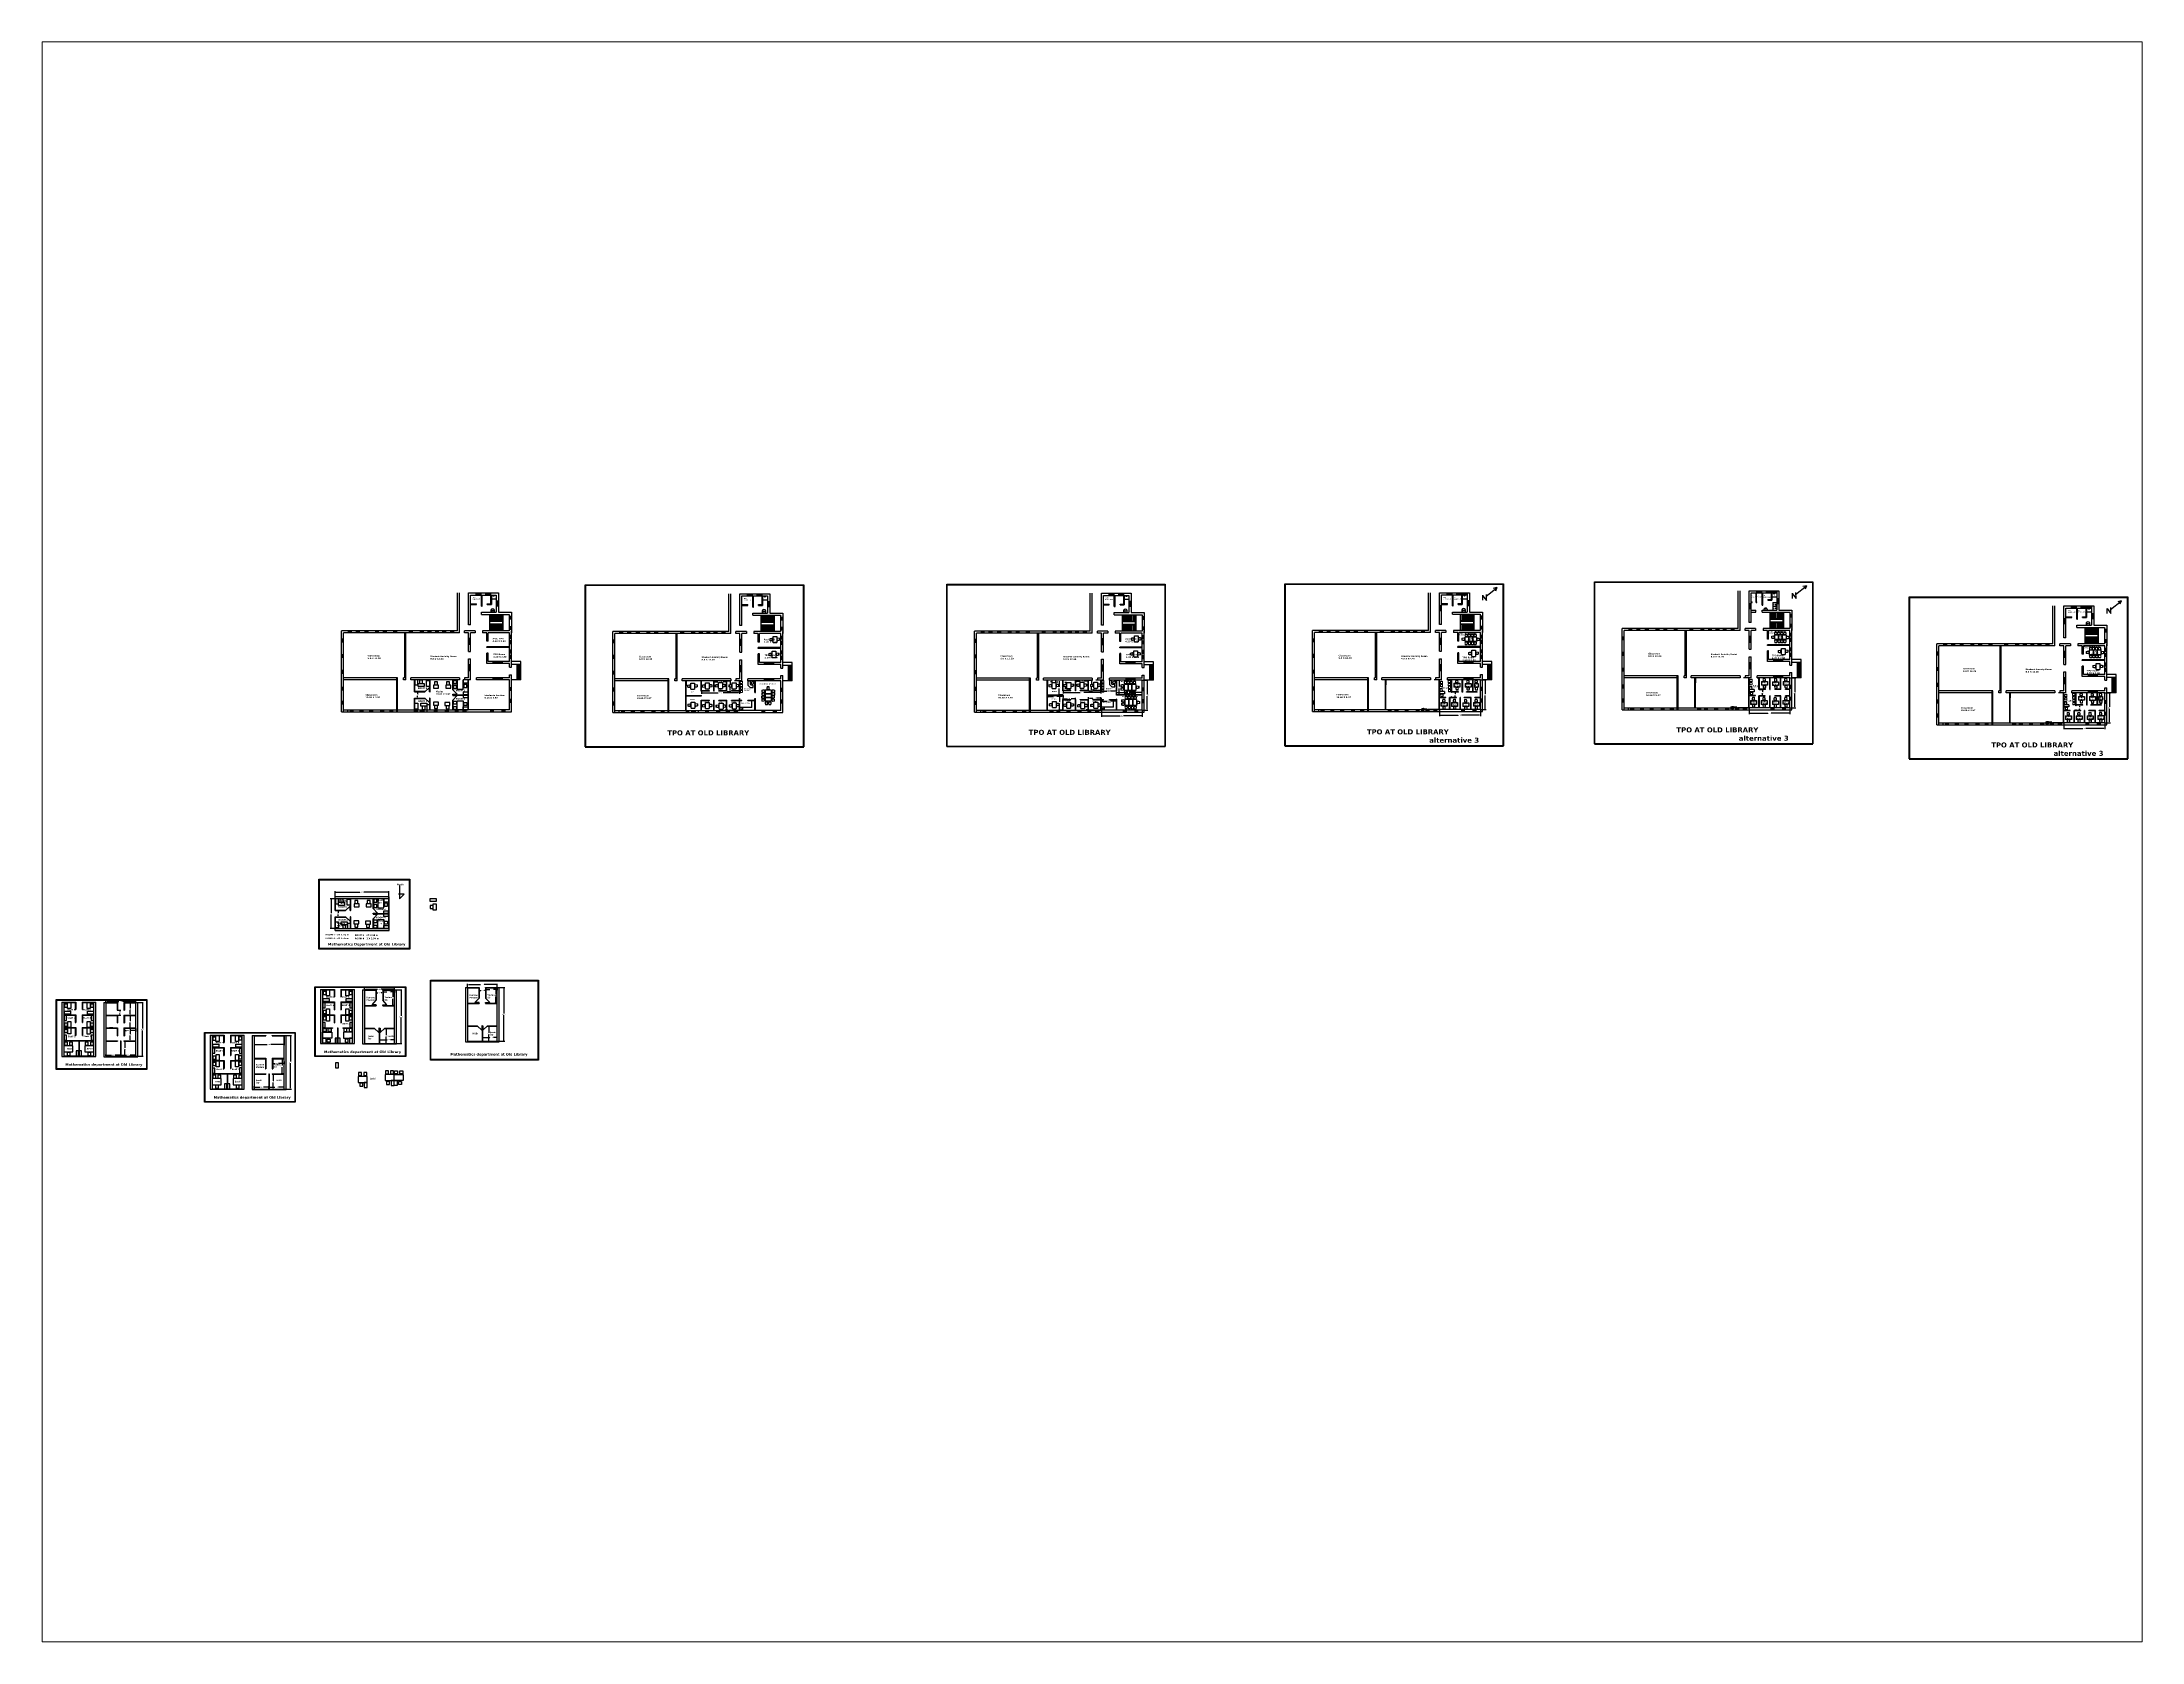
# Paper-space layout 'Layout2' of a CAD drawing. Header units: inches. Extents: x 1.05 to 9.45, y 0.8 to 7.2.
# The model-space entities are those that its viewports show. They can reach past a viewport. Long polylines and large blocks are cut down to what shows.
import ezdxf

# ---------------------------------------------------------------- set-up
doc = ezdxf.new("R2010")
doc.units = ezdxf.units.IN
doc.header["$MEASUREMENT"] = 0
doc.layers.add('FUR', color=32, linetype='Continuous', lineweight=18)
doc.layers.add('FURN', color=10, linetype='Continuous', lineweight=9)
doc.dimstyles.get("Standard").update_dxf_attribs({"dimtxt": 0.18, "dimasz": 0.18, "dimexe": 0.18, "dimexo": 0.0625, "dimgap": 0.09, "dimtad": 0, "dimtih": 1, "dimtoh": 1, "dimdec": 4, "dimzin": 0, "dimdsep": 46, "dimtxsty": 'Standard', "dimcen": 0.09, "dimadec": 0, "dimazin": 0, "dimtfac": 1, "dimtdec": 4, "dimtofl": 0, "dimtmove": 0, "dimatfit": 3, "dimfxl": 1, "dimtolj": 1, "dimtzin": 0, "dimarcsym": 0})

# ---------------------------------------------------------------- blocks, each defined once
blk = doc.blocks.new('*D1')
at = {"color": 0, "lineweight": -2, "transparency": 16777216}
for p, q in [((18.94, 5.5), (18.94, 5.83)), ((19.12, 5.65), (20.05, 5.65)), ((21.69, 5.65), (20.77, 5.65)), ((21.87, 5.5), (21.87, 5.83))]:
    blk.add_line(p, q, dxfattribs=at)
at = {"color": 0, "transparency": 16777216}
for points in [[(19.12, 5.68), (19.12, 5.62), (18.94, 5.65)], [(21.69, 5.68), (21.69, 5.62), (21.87, 5.65)]]:
    blk.add_solid(points, dxfattribs=at)
at = {"layer": 'Defpoints', "color": 0, "transparency": 16777216}
for p in [(18.94, 5.44), (21.87, 5.65), (21.87, 5.44)]:
    blk.add_point(p, dxfattribs=at)
at = {"color": 0, "transparency": 16777216, "insert": (20.41, 5.65), "char_height": 0.18, "attachment_point": 5}
blk.add_mtext('\\A1;2.94', dxfattribs=at)
blk = doc.blocks.new('*D2')
at = {"color": 0, "lineweight": -2, "transparency": 16777216}
for p, q in [((21.95, 5.5), (21.95, 5.82)), ((22.13, 5.64), (23.06, 5.64)), ((24.71, 5.64), (23.78, 5.64)), ((24.89, 5.5), (24.89, 5.82))]:
    blk.add_line(p, q, dxfattribs=at)
at = {"color": 0, "transparency": 16777216}
for points in [[(22.13, 5.67), (22.13, 5.61), (21.95, 5.64)], [(24.71, 5.67), (24.71, 5.61), (24.89, 5.64)]]:
    blk.add_solid(points, dxfattribs=at)
at = {"layer": 'Defpoints', "color": 0, "transparency": 16777216}
for p in [(21.95, 5.44), (24.89, 5.64), (24.89, 5.44)]:
    blk.add_point(p, dxfattribs=at)
at = {"color": 0, "transparency": 16777216, "insert": (23.42, 5.64), "char_height": 0.18, "attachment_point": 5}
blk.add_mtext('\\A1;2.94', dxfattribs=at)
blk = doc.blocks.new('*D3')
at = {"color": 0, "lineweight": -2, "transparency": 16777216}
for p, q in [((22.61, 8.44), (22.92, 8.44)), ((22.01, 5.44), (22.92, 5.44)), ((22.74, 8.26), (22.74, 7.12)), ((22.74, 5.62), (22.74, 6.76))]:
    blk.add_line(p, q, dxfattribs=at)
at = {"color": 0, "transparency": 16777216}
for points in [[(22.71, 8.26), (22.77, 8.26), (22.74, 8.44)], [(22.71, 5.62), (22.77, 5.62), (22.74, 5.44)]]:
    blk.add_solid(points, dxfattribs=at)
at = {"layer": 'Defpoints', "color": 0, "transparency": 16777216}
for p in [(22.55, 8.44), (22.74, 8.44), (21.95, 5.44)]:
    blk.add_point(p, dxfattribs=at)
at = {"color": 0, "transparency": 16777216, "insert": (22.74, 6.94), "char_height": 0.18, "attachment_point": 5}
blk.add_mtext('\\A1;3.00', dxfattribs=at)
blk = doc.blocks.new('*D4')
at = {"color": 0, "lineweight": -2, "transparency": 16777216}
for p, q in [((22.61, 8.51), (23.98, 8.51)), ((22.69, 11.01), (23.98, 11.01)), ((23.8, 10.83), (23.8, 9.94)), ((23.8, 8.69), (23.8, 9.58))]:
    blk.add_line(p, q, dxfattribs=at)
at = {"color": 0, "transparency": 16777216}
for points in [[(23.77, 10.83), (23.83, 10.83), (23.8, 11.01)], [(23.77, 8.69), (23.83, 8.69), (23.8, 8.51)]]:
    blk.add_solid(points, dxfattribs=at)
at = {"layer": 'Defpoints', "color": 0, "transparency": 16777216}
for p in [(22.55, 8.51), (22.62, 11.01), (23.8, 8.51)]:
    blk.add_point(p, dxfattribs=at)
at = {"color": 0, "transparency": 16777216, "insert": (23.8, 9.76), "char_height": 0.18, "attachment_point": 5}
blk.add_mtext('\\A1;2.50', dxfattribs=at)
blk = doc.blocks.new('*D5')
at = {"color": 0, "lineweight": -2, "transparency": 16777216}
for p, q in [((22.62, 10.95), (22.62, 10.4)), ((22.8, 10.58), (23.04, 10.58)), ((24.71, 10.58), (23.76, 10.58)), ((24.89, 10.95), (24.89, 10.4))]:
    blk.add_line(p, q, dxfattribs=at)
at = {"color": 0, "transparency": 16777216}
for points in [[(22.8, 10.61), (22.8, 10.55), (22.62, 10.58)], [(24.71, 10.61), (24.71, 10.55), (24.89, 10.58)]]:
    blk.add_solid(points, dxfattribs=at)
at = {"layer": 'Defpoints', "color": 0, "transparency": 16777216}
for p in [(22.62, 11.01), (24.89, 11.01), (24.89, 10.58)]:
    blk.add_point(p, dxfattribs=at)
at = {"color": 0, "transparency": 16777216, "insert": (23.4, 10.58), "char_height": 0.18, "attachment_point": 5}
blk.add_mtext('\\A1;2.26', dxfattribs=at)
blk = doc.blocks.new('*D6')
at = {"color": 0, "lineweight": -2, "transparency": 16777216}
for p, q in [((22.69, 13.59), (23.98, 13.59)), ((23.8, 13.41), (23.8, 12.52)), ((22.61, 11.09), (23.98, 11.09)), ((23.8, 11.27), (23.8, 12.16))]:
    blk.add_line(p, q, dxfattribs=at)
at = {"color": 0, "transparency": 16777216}
for points in [[(23.77, 13.41), (23.83, 13.41), (23.8, 13.59)], [(23.77, 11.27), (23.83, 11.27), (23.8, 11.09)]]:
    blk.add_solid(points, dxfattribs=at)
at = {"layer": 'Defpoints', "color": 0, "transparency": 16777216}
for p in [(22.62, 13.59), (22.55, 11.09), (23.8, 11.09)]:
    blk.add_point(p, dxfattribs=at)
at = {"color": 0, "transparency": 16777216, "insert": (23.8, 12.34), "char_height": 0.18, "attachment_point": 5}
blk.add_mtext('\\A1;2.50', dxfattribs=at)
blk = doc.blocks.new('*D7')
at = {"color": 0, "lineweight": -2, "transparency": 16777216}
for p, q in [((22.69, 16.06), (23.97, 16.06)), ((22.69, 13.66), (23.97, 13.66)), ((23.79, 15.88), (23.79, 15.04)), ((23.79, 13.84), (23.79, 14.68))]:
    blk.add_line(p, q, dxfattribs=at)
at = {"color": 0, "transparency": 16777216}
for points in [[(23.76, 15.88), (23.82, 15.88), (23.79, 16.06)], [(23.76, 13.84), (23.82, 13.84), (23.79, 13.66)]]:
    blk.add_solid(points, dxfattribs=at)
at = {"layer": 'Defpoints', "color": 0, "transparency": 16777216}
for p in [(22.62, 16.06), (22.62, 13.66), (23.79, 13.66)]:
    blk.add_point(p, dxfattribs=at)
at = {"color": 0, "transparency": 16777216, "insert": (23.79, 14.86), "char_height": 0.18, "attachment_point": 5}
blk.add_mtext('\\A1;2.40', dxfattribs=at)
blk = doc.blocks.new('*D8')
at = {"color": 0, "lineweight": -2, "transparency": 16777216}
for p, q in [((18.94, 16.12), (18.94, 16.51)), ((19.12, 16.33), (21.55, 16.33)), ((24.71, 16.33), (22.27, 16.33)), ((24.89, 16.2), (24.89, 16.51))]:
    blk.add_line(p, q, dxfattribs=at)
at = {"color": 0, "transparency": 16777216}
for points in [[(19.12, 16.36), (19.12, 16.3), (18.94, 16.33)], [(24.71, 16.36), (24.71, 16.3), (24.89, 16.33)]]:
    blk.add_solid(points, dxfattribs=at)
at = {"layer": 'Defpoints', "color": 0, "transparency": 16777216}
for p in [(18.94, 16.06), (24.89, 16.33), (24.89, 16.14)]:
    blk.add_point(p, dxfattribs=at)
at = {"color": 0, "transparency": 16777216, "insert": (21.91, 16.33), "char_height": 0.18, "attachment_point": 5}
blk.add_mtext('\\A1;5.95', dxfattribs=at)
blk = doc.blocks.new('*D9')
at = {"color": 0, "lineweight": -2, "transparency": 16777216}
for p, q in [((24.95, 16.14), (26.39, 16.14)), ((26.21, 15.96), (26.21, 10.97)), ((26.21, 5.62), (26.21, 10.61)), ((24.95, 5.44), (26.39, 5.44))]:
    blk.add_line(p, q, dxfattribs=at)
at = {"color": 0, "transparency": 16777216}
for points in [[(26.18, 15.96), (26.24, 15.96), (26.21, 16.14)], [(26.18, 5.62), (26.24, 5.62), (26.21, 5.44)]]:
    blk.add_solid(points, dxfattribs=at)
at = {"layer": 'Defpoints', "color": 0, "transparency": 16777216}
for p in [(24.89, 16.14), (24.89, 5.44), (26.21, 5.44)]:
    blk.add_point(p, dxfattribs=at)
at = {"color": 0, "transparency": 16777216, "insert": (26.21, 10.79), "char_height": 0.18, "attachment_point": 5}
blk.add_mtext('\\A1;10.70', dxfattribs=at)
blk = doc.blocks.new('*D10')
at = {"color": 0, "lineweight": -2, "transparency": 16777216}
for p, q in [((21.34, 14.66), (21.92, 14.66)), ((21.34, 13.66), (21.92, 13.66)), ((21.74, 14.48), (21.74, 14.34)), ((21.74, 13.84), (21.74, 13.98))]:
    blk.add_line(p, q, dxfattribs=at)
at = {"color": 0, "transparency": 16777216}
for points in [[(21.71, 14.48), (21.77, 14.48), (21.74, 14.66)], [(21.71, 13.84), (21.77, 13.84), (21.74, 13.66)]]:
    blk.add_solid(points, dxfattribs=at)
at = {"layer": 'Defpoints', "color": 0, "transparency": 16777216}
for p in [(21.27, 14.66), (21.27, 13.66), (21.74, 13.66)]:
    blk.add_point(p, dxfattribs=at)
at = {"color": 0, "transparency": 16777216, "insert": (21.74, 14.16), "char_height": 0.18, "attachment_point": 5}
blk.add_mtext('\\A1;1.00', dxfattribs=at)
blk = doc.blocks.new('*D11')
at = {"color": 0, "lineweight": -2, "transparency": 16777216}
for p, q in [((48.49, -1.05), (48.49, -0.52)), ((48.67, -0.7), (49.6, -0.7)), ((51.25, -0.7), (50.32, -0.7)), ((51.43, -1.05), (51.43, -0.52))]:
    blk.add_line(p, q, dxfattribs=at)
at = {"color": 0, "transparency": 16777216}
for points in [[(48.67, -0.67), (48.67, -0.73), (48.49, -0.7)], [(51.25, -0.67), (51.25, -0.73), (51.43, -0.7)]]:
    blk.add_solid(points, dxfattribs=at)
at = {"layer": 'Defpoints', "color": 0, "transparency": 16777216}
for p in [(48.49, -1.11), (51.43, -0.7), (51.43, -1.11)]:
    blk.add_point(p, dxfattribs=at)
at = {"color": 0, "transparency": 16777216, "insert": (49.96, -0.7), "char_height": 0.18, "attachment_point": 5}
blk.add_mtext('\\A1;2.94', dxfattribs=at)
blk = doc.blocks.new('*D12')
at = {"color": 0, "lineweight": -2, "transparency": 16777216}
for p, q in [((51.5, -1.05), (51.5, -0.5)), ((51.68, -0.68), (52.61, -0.68)), ((54.26, -0.68), (53.33, -0.68)), ((54.44, -1.05), (54.44, -0.5))]:
    blk.add_line(p, q, dxfattribs=at)
at = {"color": 0, "transparency": 16777216}
for points in [[(51.68, -0.65), (51.68, -0.71), (51.5, -0.68)], [(54.26, -0.65), (54.26, -0.71), (54.44, -0.68)]]:
    blk.add_solid(points, dxfattribs=at)
at = {"layer": 'Defpoints', "color": 0, "transparency": 16777216}
for p in [(51.5, -1.11), (54.44, -0.68), (54.44, -1.11)]:
    blk.add_point(p, dxfattribs=at)
at = {"color": 0, "transparency": 16777216, "insert": (52.97, -0.68), "char_height": 0.18, "attachment_point": 5}
blk.add_mtext('\\A1;2.94', dxfattribs=at)
blk = doc.blocks.new('*D13')
at = {"color": 0, "lineweight": -2, "transparency": 16777216}
for p, q in [((52.16, 1.89), (52.47, 1.89)), ((52.29, 1.71), (52.29, 0.57)), ((52.29, -0.93), (52.29, 0.21)), ((51.56, -1.11), (52.47, -1.11))]:
    blk.add_line(p, q, dxfattribs=at)
at = {"color": 0, "transparency": 16777216}
for points in [[(52.26, 1.71), (52.32, 1.71), (52.29, 1.89)], [(52.26, -0.93), (52.32, -0.93), (52.29, -1.11)]]:
    blk.add_solid(points, dxfattribs=at)
at = {"layer": 'Defpoints', "color": 0, "transparency": 16777216}
for p in [(52.1, 1.89), (52.29, 1.89), (51.5, -1.11)]:
    blk.add_point(p, dxfattribs=at)
at = {"color": 0, "transparency": 16777216, "insert": (52.29, 0.39), "char_height": 0.18, "attachment_point": 5}
blk.add_mtext('\\A1;3.00', dxfattribs=at)
blk = doc.blocks.new('*D14')
at = {"color": 0, "lineweight": -2, "transparency": 16777216}
for p, q in [((52.18, 4.4), (52.18, 3.84)), ((54.44, 4.4), (54.44, 3.84)), ((52.36, 4.02), (52.59, 4.02)), ((54.26, 4.02), (53.31, 4.02))]:
    blk.add_line(p, q, dxfattribs=at)
at = {"color": 0, "transparency": 16777216}
for points in [[(52.36, 4.05), (52.36, 3.99), (52.18, 4.02)], [(54.26, 4.05), (54.26, 3.99), (54.44, 4.02)]]:
    blk.add_solid(points, dxfattribs=at)
at = {"layer": 'Defpoints', "color": 0, "transparency": 16777216}
for p in [(52.18, 4.46), (54.44, 4.46), (54.44, 4.02)]:
    blk.add_point(p, dxfattribs=at)
at = {"color": 0, "transparency": 16777216, "insert": (52.95, 4.02), "char_height": 0.18, "attachment_point": 5}
blk.add_mtext('\\A1;2.26', dxfattribs=at)
blk = doc.blocks.new('*D15')
at = {"color": 0, "lineweight": -2, "transparency": 16777216}
for p, q in [((48.49, 9.45), (48.49, 7.63)), ((54.44, 9.52), (54.44, 7.63)), ((48.67, 7.81), (51.1, 7.81)), ((54.26, 7.81), (51.82, 7.81))]:
    blk.add_line(p, q, dxfattribs=at)
at = {"color": 0, "transparency": 16777216}
for points in [[(48.67, 7.84), (48.67, 7.78), (48.49, 7.81)], [(54.26, 7.84), (54.26, 7.78), (54.44, 7.81)]]:
    blk.add_solid(points, dxfattribs=at)
at = {"layer": 'Defpoints', "color": 0, "transparency": 16777216}
for p in [(48.49, 9.51), (54.44, 9.59), (54.44, 7.81)]:
    blk.add_point(p, dxfattribs=at)
at = {"color": 0, "transparency": 16777216, "insert": (51.46, 7.81), "char_height": 0.18, "attachment_point": 5}
blk.add_mtext('\\A1;5.95', dxfattribs=at)
blk = doc.blocks.new('*D16')
at = {"color": 0, "lineweight": -2, "transparency": 16777216}
for p, q in [((54.5, 9.59), (55.94, 9.59)), ((55.76, 9.41), (55.76, 4.42)), ((55.76, -0.93), (55.76, 4.06)), ((54.5, -1.11), (55.94, -1.11))]:
    blk.add_line(p, q, dxfattribs=at)
at = {"color": 0, "transparency": 16777216}
for points in [[(55.73, 9.41), (55.79, 9.41), (55.76, 9.59)], [(55.73, -0.93), (55.79, -0.93), (55.76, -1.11)]]:
    blk.add_solid(points, dxfattribs=at)
at = {"layer": 'Defpoints', "color": 0, "transparency": 16777216}
for p in [(54.44, 9.59), (54.44, -1.11), (55.76, -1.11)]:
    blk.add_point(p, dxfattribs=at)
at = {"color": 0, "transparency": 16777216, "insert": (55.76, 4.24), "char_height": 0.18, "attachment_point": 5}
blk.add_mtext('\\A1;10.70', dxfattribs=at)
blk = doc.blocks.new('*D17')
at = {"color": 0, "lineweight": -2, "transparency": 16777216}
for p, q in [((54.38, 4.96), (53.86, 4.96)), ((54.04, 4.78), (54.04, 3.64)), ((54.38, 1.96), (53.86, 1.96)), ((54.04, 2.14), (54.04, 3.28))]:
    blk.add_line(p, q, dxfattribs=at)
at = {"color": 0, "transparency": 16777216}
for points in [[(54.01, 4.78), (54.07, 4.78), (54.04, 4.96)], [(54.01, 2.14), (54.07, 2.14), (54.04, 1.96)]]:
    blk.add_solid(points, dxfattribs=at)
at = {"layer": 'Defpoints', "color": 0, "transparency": 16777216}
for p in [(54.44, 4.96), (54.04, 1.96), (54.44, 1.96)]:
    blk.add_point(p, dxfattribs=at)
at = {"color": 0, "transparency": 16777216, "insert": (54.04, 3.46), "char_height": 0.18, "attachment_point": 5}
blk.add_mtext('\\A1;3.0000', dxfattribs=at)
blk = doc.blocks.new('*D18')
at = {"color": 0, "lineweight": -2, "transparency": 16777216}
for p, q in [((73.49, 8.03), (73.49, 8.93)), ((73.67, 8.75), (74.96, 8.75)), ((76.25, 8.75), (75.68, 8.75)), ((76.43, 8.03), (76.43, 8.93))]:
    blk.add_line(p, q, dxfattribs=at)
at = {"color": 0, "transparency": 16777216}
for points in [[(73.67, 8.78), (73.67, 8.72), (73.49, 8.75)], [(76.25, 8.78), (76.25, 8.72), (76.43, 8.75)]]:
    blk.add_solid(points, dxfattribs=at)
at = {"layer": 'Defpoints', "color": 0, "transparency": 16777216}
for p in [(76.43, 8.75), (73.49, 7.97), (76.43, 7.97)]:
    blk.add_point(p, dxfattribs=at)
at = {"color": 0, "transparency": 16777216, "insert": (75.32, 8.75), "char_height": 0.18, "attachment_point": 5}
blk.add_mtext('\\A1;2.94', dxfattribs=at)
blk = doc.blocks.new('*D19')
at = {"color": 0, "lineweight": -2, "transparency": 16777216}
for p, q in [((74.55, 10.97), (74.94, 10.97)), ((74.76, 10.79), (74.76, 9.65)), ((74.76, 8.15), (74.76, 9.29)), ((73.55, 7.97), (74.94, 7.97))]:
    blk.add_line(p, q, dxfattribs=at)
at = {"color": 0, "transparency": 16777216}
for points in [[(74.73, 10.79), (74.79, 10.79), (74.76, 10.97)], [(74.73, 8.15), (74.79, 8.15), (74.76, 7.97)]]:
    blk.add_solid(points, dxfattribs=at)
at = {"layer": 'Defpoints', "color": 0, "transparency": 16777216}
for p in [(74.49, 10.97), (74.76, 10.97), (73.49, 7.97)]:
    blk.add_point(p, dxfattribs=at)
at = {"color": 0, "transparency": 16777216, "insert": (74.76, 9.47), "char_height": 0.18, "attachment_point": 5}
blk.add_mtext('\\A1;3.00', dxfattribs=at)
blk = doc.blocks.new('*D20')
at = {"color": 0, "lineweight": -2, "transparency": 16777216}
for p, q in [((76.49, 18.67), (77.93, 18.67)), ((77.75, 18.49), (77.75, 13.5)), ((77.75, 8.15), (77.75, 13.14)), ((76.49, 7.97), (77.93, 7.97))]:
    blk.add_line(p, q, dxfattribs=at)
at = {"color": 0, "transparency": 16777216}
for points in [[(77.72, 18.49), (77.78, 18.49), (77.75, 18.67)], [(77.72, 8.15), (77.78, 8.15), (77.75, 7.97)]]:
    blk.add_solid(points, dxfattribs=at)
at = {"layer": 'Defpoints', "color": 0, "transparency": 16777216}
for p in [(76.43, 18.67), (76.43, 7.97), (77.75, 7.97)]:
    blk.add_point(p, dxfattribs=at)
at = {"color": 0, "transparency": 16777216, "insert": (77.75, 13.32), "char_height": 0.18, "attachment_point": 5}
blk.add_mtext('\\A1;10.70', dxfattribs=at)
blk = doc.blocks.new('*D21')
at = {"color": 0, "lineweight": -2, "transparency": 16777216}
for p, q in [((76.37, 18.59), (75.96, 18.59)), ((76.14, 18.41), (76.14, 17.27)), ((76.14, 15.77), (76.14, 16.91)), ((76.37, 15.59), (75.96, 15.59))]:
    blk.add_line(p, q, dxfattribs=at)
at = {"color": 0, "transparency": 16777216}
for points in [[(76.11, 18.41), (76.17, 18.41), (76.14, 18.59)], [(76.11, 15.77), (76.17, 15.77), (76.14, 15.59)]]:
    blk.add_solid(points, dxfattribs=at)
at = {"layer": 'Defpoints', "color": 0, "transparency": 16777216}
for p in [(76.43, 18.59), (76.14, 15.59), (76.43, 15.59)]:
    blk.add_point(p, dxfattribs=at)
at = {"color": 0, "transparency": 16777216, "insert": (76.14, 17.09), "char_height": 0.18, "attachment_point": 5}
blk.add_mtext('\\A1;3.00', dxfattribs=at)
blk = doc.blocks.new('*D22')
at = {"color": 0, "lineweight": -2, "transparency": 16777216}
for p, q in [((74.17, 18.53), (74.17, 18.13)), ((74.35, 18.31), (74.94, 18.31)), ((76.25, 18.31), (75.66, 18.31)), ((76.43, 18.53), (76.43, 18.13))]:
    blk.add_line(p, q, dxfattribs=at)
at = {"color": 0, "transparency": 16777216}
for points in [[(74.35, 18.34), (74.35, 18.28), (74.17, 18.31)], [(76.25, 18.34), (76.25, 18.28), (76.43, 18.31)]]:
    blk.add_solid(points, dxfattribs=at)
at = {"layer": 'Defpoints', "color": 0, "transparency": 16777216}
for p in [(74.17, 18.59), (76.43, 18.59), (76.43, 18.31)]:
    blk.add_point(p, dxfattribs=at)
at = {"color": 0, "transparency": 16777216, "insert": (75.3, 18.31), "char_height": 0.18, "attachment_point": 5}
blk.add_mtext('\\A1;2.26', dxfattribs=at)
blk = doc.blocks.new('*D23')
at = {"color": 0, "lineweight": -2, "transparency": 16777216}
for p, q in [((70.48, 18.73), (70.48, 19)), ((70.66, 18.82), (73.09, 18.82)), ((76.25, 18.82), (73.81, 18.82)), ((76.43, 18.73), (76.43, 19))]:
    blk.add_line(p, q, dxfattribs=at)
at = {"color": 0, "transparency": 16777216}
for points in [[(70.66, 18.85), (70.66, 18.79), (70.48, 18.82)], [(76.25, 18.85), (76.25, 18.79), (76.43, 18.82)]]:
    blk.add_solid(points, dxfattribs=at)
at = {"layer": 'Defpoints', "color": 0, "transparency": 16777216}
for p in [(70.48, 18.67), (76.43, 18.82), (76.43, 18.67)]:
    blk.add_point(p, dxfattribs=at)
at = {"color": 0, "transparency": 16777216, "insert": (73.45, 18.82), "char_height": 0.18, "attachment_point": 5}
blk.add_mtext('\\A1;5.95', dxfattribs=at)
blk = doc.blocks.new('*D24')
at = {"color": 0, "lineweight": -2, "transparency": 16777216}
for p, q in [((72.82, 18.6), (72.82, 17.89)), ((73, 18.07), (73.12, 18.07)), ((73.91, 18.07), (73.78, 18.07)), ((74.09, 18.6), (74.09, 17.89))]:
    blk.add_line(p, q, dxfattribs=at)
at = {"color": 0, "transparency": 16777216}
for points in [[(73, 18.1), (73, 18.04), (72.82, 18.07)], [(73.91, 18.1), (73.91, 18.04), (74.09, 18.07)]]:
    blk.add_solid(points, dxfattribs=at)
at = {"layer": 'Defpoints', "color": 0, "transparency": 16777216}
for p in [(72.82, 18.67), (74.09, 18.67), (74.09, 18.07)]:
    blk.add_point(p, dxfattribs=at)
at = {"color": 0, "transparency": 16777216, "insert": (73.45, 18.07), "char_height": 0.18, "attachment_point": 5}
blk.add_mtext('\\A1;1.27', dxfattribs=at)
blk = doc.blocks.new('*D25')
at = {"color": 0, "lineweight": -2, "transparency": 16777216}
for p, q in [((93.99, 8.49), (93.99, 9.39)), ((94.17, 9.21), (95.46, 9.21)), ((96.75, 9.21), (96.18, 9.21)), ((96.93, 8.49), (96.93, 9.39))]:
    blk.add_line(p, q, dxfattribs=at)
at = {"color": 0, "transparency": 16777216}
for points in [[(94.17, 9.24), (94.17, 9.18), (93.99, 9.21)], [(96.75, 9.24), (96.75, 9.18), (96.93, 9.21)]]:
    blk.add_solid(points, dxfattribs=at)
at = {"layer": 'Defpoints', "color": 0, "transparency": 16777216}
for p in [(93.99, 8.43), (96.93, 9.21), (96.93, 8.43)]:
    blk.add_point(p, dxfattribs=at)
at = {"color": 0, "transparency": 16777216, "insert": (95.82, 9.21), "char_height": 0.18, "attachment_point": 5}
blk.add_mtext('\\A1;2.94', dxfattribs=at)
blk = doc.blocks.new('*D26')
at = {"color": 0, "lineweight": -2, "transparency": 16777216}
for p, q in [((94.05, 8.43), (95.44, 8.43)), ((95.05, 11.43), (95.44, 11.43)), ((95.26, 11.25), (95.26, 10.11)), ((95.26, 8.61), (95.26, 9.75))]:
    blk.add_line(p, q, dxfattribs=at)
at = {"color": 0, "transparency": 16777216}
for points in [[(95.23, 11.25), (95.29, 11.25), (95.26, 11.43)], [(95.23, 8.61), (95.29, 8.61), (95.26, 8.43)]]:
    blk.add_solid(points, dxfattribs=at)
at = {"layer": 'Defpoints', "color": 0, "transparency": 16777216}
for p in [(93.99, 8.43), (94.99, 11.43), (95.26, 11.43)]:
    blk.add_point(p, dxfattribs=at)
at = {"color": 0, "transparency": 16777216, "insert": (95.26, 9.93), "char_height": 0.18, "attachment_point": 5}
blk.add_mtext('\\A1;3.00', dxfattribs=at)
blk = doc.blocks.new('*D27')
at = {"color": 0, "lineweight": -2, "transparency": 16777216}
for p, q in [((96.99, 19.13), (98.43, 19.13)), ((98.25, 18.95), (98.25, 13.96)), ((98.25, 8.61), (98.25, 13.6)), ((96.99, 8.43), (98.43, 8.43))]:
    blk.add_line(p, q, dxfattribs=at)
at = {"color": 0, "transparency": 16777216}
for points in [[(98.22, 18.95), (98.28, 18.95), (98.25, 19.13)], [(98.22, 8.61), (98.28, 8.61), (98.25, 8.43)]]:
    blk.add_solid(points, dxfattribs=at)
at = {"layer": 'Defpoints', "color": 0, "transparency": 16777216}
for p in [(96.93, 19.13), (96.93, 8.43), (98.25, 8.43)]:
    blk.add_point(p, dxfattribs=at)
at = {"color": 0, "transparency": 16777216, "insert": (98.25, 13.78), "char_height": 0.18, "attachment_point": 5}
blk.add_mtext('\\A1;10.70', dxfattribs=at)
blk = doc.blocks.new('*D28')
at = {"color": 0, "lineweight": -2, "transparency": 16777216}
for p, q in [((96.87, 19.05), (96.46, 19.05)), ((96.64, 18.87), (96.64, 17.73)), ((96.64, 16.23), (96.64, 17.37)), ((96.87, 16.05), (96.46, 16.05))]:
    blk.add_line(p, q, dxfattribs=at)
at = {"color": 0, "transparency": 16777216}
for points in [[(96.61, 18.87), (96.67, 18.87), (96.64, 19.05)], [(96.61, 16.23), (96.67, 16.23), (96.64, 16.05)]]:
    blk.add_solid(points, dxfattribs=at)
at = {"layer": 'Defpoints', "color": 0, "transparency": 16777216}
for p in [(96.93, 19.05), (96.64, 16.05), (96.93, 16.05)]:
    blk.add_point(p, dxfattribs=at)
at = {"color": 0, "transparency": 16777216, "insert": (96.64, 17.55), "char_height": 0.18, "attachment_point": 5}
blk.add_mtext('\\A1;3.00', dxfattribs=at)
blk = doc.blocks.new('*D29')
at = {"color": 0, "lineweight": -2, "transparency": 16777216}
for p, q in [((94.67, 18.99), (94.67, 18.59)), ((94.85, 18.77), (95.44, 18.77)), ((96.75, 18.77), (96.16, 18.77)), ((96.93, 18.99), (96.93, 18.59))]:
    blk.add_line(p, q, dxfattribs=at)
at = {"color": 0, "transparency": 16777216}
for points in [[(94.85, 18.8), (94.85, 18.74), (94.67, 18.77)], [(96.75, 18.8), (96.75, 18.74), (96.93, 18.77)]]:
    blk.add_solid(points, dxfattribs=at)
at = {"layer": 'Defpoints', "color": 0, "transparency": 16777216}
for p in [(94.67, 19.05), (96.93, 19.05), (96.93, 18.77)]:
    blk.add_point(p, dxfattribs=at)
at = {"color": 0, "transparency": 16777216, "insert": (95.8, 18.77), "char_height": 0.18, "attachment_point": 5}
blk.add_mtext('\\A1;2.26', dxfattribs=at)
blk = doc.blocks.new('*D30')
at = {"color": 0, "lineweight": -2, "transparency": 16777216}
for p, q in [((90.98, 19.19), (90.98, 19.89)), ((91.16, 19.71), (93.59, 19.71)), ((96.75, 19.71), (94.31, 19.71)), ((96.93, 19.19), (96.93, 19.89))]:
    blk.add_line(p, q, dxfattribs=at)
at = {"color": 0, "transparency": 16777216}
for points in [[(91.16, 19.74), (91.16, 19.68), (90.98, 19.71)], [(96.75, 19.74), (96.75, 19.68), (96.93, 19.71)]]:
    blk.add_solid(points, dxfattribs=at)
at = {"layer": 'Defpoints', "color": 0, "transparency": 16777216}
for p in [(90.98, 19.13), (96.93, 19.71), (96.93, 19.13)]:
    blk.add_point(p, dxfattribs=at)
at = {"color": 0, "transparency": 16777216, "insert": (93.95, 19.71), "char_height": 0.18, "attachment_point": 5}
blk.add_mtext('\\A1;5.95', dxfattribs=at)
blk = doc.blocks.new('*D31')
at = {"color": 0, "lineweight": -2, "transparency": 16777216}
for p, q in [((93.32, 19.06), (93.32, 18.35)), ((93.5, 18.53), (93.62, 18.53)), ((94.41, 18.53), (94.28, 18.53)), ((94.59, 19.06), (94.59, 18.35))]:
    blk.add_line(p, q, dxfattribs=at)
at = {"color": 0, "transparency": 16777216}
for points in [[(93.5, 18.56), (93.5, 18.5), (93.32, 18.53)], [(94.41, 18.56), (94.41, 18.5), (94.59, 18.53)]]:
    blk.add_solid(points, dxfattribs=at)
at = {"layer": 'Defpoints', "color": 0, "transparency": 16777216}
for p in [(93.32, 19.13), (94.59, 19.13), (94.59, 18.53)]:
    blk.add_point(p, dxfattribs=at)
at = {"color": 0, "transparency": 16777216, "insert": (93.95, 18.53), "char_height": 0.18, "attachment_point": 5}
blk.add_mtext('\\A1;1.27', dxfattribs=at)
blk = doc.blocks.new('*D32')
at = {"color": 0, "lineweight": -2, "transparency": 16777216}
for p, q in [((64.6, 36.9), (64.6, 38.34)), ((64.78, 38.16), (69.56, 38.16)), ((75.12, 38.16), (70.34, 38.16)), ((75.3, 36.9), (75.3, 38.34))]:
    blk.add_line(p, q, dxfattribs=at)
at = {"color": 0, "transparency": 16777216}
for points in [[(64.78, 38.19), (64.78, 38.13), (64.6, 38.16)], [(75.12, 38.19), (75.12, 38.13), (75.3, 38.16)]]:
    blk.add_solid(points, dxfattribs=at)
at = {"layer": 'Defpoints', "color": 0, "transparency": 16777216}
for p in [(75.3, 38.16), (64.6, 36.84), (75.3, 36.84)]:
    blk.add_point(p, dxfattribs=at)
at = {"color": 0, "transparency": 16777216, "insert": (69.95, 38.16), "char_height": 0.18, "attachment_point": 5}
blk.add_mtext('\\A1;10.70', dxfattribs=at)
blk = doc.blocks.new('*D33')
at = {"color": 0, "lineweight": -2, "transparency": 16777216}
for p, q in [((64.54, 36.84), (63.65, 36.84)), ((63.83, 36.66), (63.83, 34.04)), ((63.83, 31.07), (63.83, 33.68)), ((64.54, 30.89), (63.65, 30.89))]:
    blk.add_line(p, q, dxfattribs=at)
at = {"color": 0, "transparency": 16777216}
for points in [[(63.8, 36.66), (63.86, 36.66), (63.83, 36.84)], [(63.8, 31.07), (63.86, 31.07), (63.83, 30.89)]]:
    blk.add_solid(points, dxfattribs=at)
at = {"layer": 'Defpoints', "color": 0, "transparency": 16777216}
for p in [(63.83, 36.84), (64.6, 36.84), (64.6, 30.89)]:
    blk.add_point(p, dxfattribs=at)
at = {"color": 0, "transparency": 16777216, "insert": (63.83, 33.86), "char_height": 0.18, "attachment_point": 5}
blk.add_mtext('\\A1;5.95', dxfattribs=at)
blk = doc.blocks.new('*D34')
at = {"color": 0, "lineweight": -2, "transparency": 16777216}
for p, q in [((64.66, 34.5), (65.38, 34.5)), ((65.2, 34.32), (65.2, 34.04)), ((65.2, 33.4), (65.2, 33.68)), ((64.66, 33.22), (65.38, 33.22))]:
    blk.add_line(p, q, dxfattribs=at)
at = {"color": 0, "transparency": 16777216}
for points in [[(65.17, 34.32), (65.23, 34.32), (65.2, 34.5)], [(65.17, 33.4), (65.23, 33.4), (65.2, 33.22)]]:
    blk.add_solid(points, dxfattribs=at)
at = {"layer": 'Defpoints', "color": 0, "transparency": 16777216}
for p in [(64.6, 34.5), (65.2, 34.5), (64.6, 33.22)]:
    blk.add_point(p, dxfattribs=at)
at = {"color": 0, "transparency": 16777216, "insert": (65.2, 33.86), "char_height": 0.18, "attachment_point": 5}
blk.add_mtext('\\A1;1.27', dxfattribs=at)
blk = doc.blocks.new('*D35')
at = {"color": 0, "lineweight": -2, "transparency": 16777216}
for p, q in [((80.49, 78.08), (81.21, 78.08)), ((80.49, 76.8), (81.21, 76.8)), ((81.03, 77.9), (81.03, 77.62)), ((81.03, 76.98), (81.03, 77.26))]:
    blk.add_line(p, q, dxfattribs=at)
at = {"color": 0, "transparency": 16777216}
for points in [[(81, 77.9), (81.06, 77.9), (81.03, 78.08)], [(81, 76.98), (81.06, 76.98), (81.03, 76.8)]]:
    blk.add_solid(points, dxfattribs=at)
at = {"layer": 'Defpoints', "color": 0, "transparency": 16777216}
for p in [(80.43, 78.08), (80.43, 76.8), (81.03, 78.08)]:
    blk.add_point(p, dxfattribs=at)
at = {"color": 0, "transparency": 16777216, "insert": (81.03, 77.44), "char_height": 0.18, "attachment_point": 5}
blk.add_mtext('\\A1;1.27', dxfattribs=at)
blk = doc.blocks.new('CINE CHAIR')
at = {"layer": 'FUR', "color": 48, "lineweight": 0}
for p, q in [((448043.78, 57308.31), (448043.8, 57308.31)), ((448043.78, 57308.06), (448043.8, 57308.06))]:
    blk.add_line(p, q, dxfattribs=at)
blk.add_lwpolyline([(448043.45, 57308.43), (448043.68, 57308.42, -0.388092), (448043.7, 57308.4), (448043.7, 57308.4, -0.414214), (448043.68, 57308.38), (448043.37, 57308.38, -0.414214), (448043.35, 57308.4), (448043.35, 57308.4, -0.491313), (448043.38, 57308.42), (448043.38, 57308.44)], format="xyb", dxfattribs=at)
for points in [[(448043.42, 57308.38), (448043.7, 57308.38, -0.414214), (448043.78, 57308.31), (448043.78, 57308.06, -0.414214), (448043.7, 57307.98), (448043.42, 57307.98, -0.414214), (448043.35, 57308.06), (448043.35, 57308.31, -0.414214)], [(448043.38, 57307.94), (448043.68, 57307.94, 0.393133), (448043.7, 57307.96), (448043.7, 57307.96, 0.414214), (448043.68, 57307.98), (448043.37, 57307.98, 0.414214), (448043.35, 57307.96), (448043.35, 57307.97, 0.435766)], [(448043.83, 57308.38), (448043.84, 57308.38, -0.414214), (448043.87, 57308.35), (448043.87, 57308.01, -0.414214), (448043.84, 57307.98), (448043.83, 57307.98, -0.414214), (448043.8, 57308.01), (448043.8, 57308.35, -0.414214)]]:
    blk.add_lwpolyline(points, format="xyb", close=True, dxfattribs=at)
blk.add_circle((448043.42, 57308.42), 0.0249, dxfattribs=at)
blk.add_arc((448043.42, 57308.42), 0.0356, 19.6628, 156.9494, dxfattribs=at)
blk = doc.blocks.new('*D45')
at = {"color": 0, "lineweight": -2, "transparency": 16777216}
for p, q in [((142.75, 80.25), (143.47, 80.25)), ((143.29, 80.07), (143.29, 79.38)), ((142.75, 78.15), (143.47, 78.15)), ((143.29, 78.33), (143.29, 79.02))]:
    blk.add_line(p, q, dxfattribs=at)
at = {"color": 0, "transparency": 16777216}
for points in [[(143.26, 80.07), (143.32, 80.07), (143.29, 80.25)], [(143.26, 78.33), (143.32, 78.33), (143.29, 78.15)]]:
    blk.add_solid(points, dxfattribs=at)
at = {"layer": 'Defpoints', "color": 0, "transparency": 16777216}
for p in [(142.69, 80.25), (142.69, 78.15), (143.29, 78.15)]:
    blk.add_point(p, dxfattribs=at)
at = {"color": 0, "transparency": 16777216, "insert": (143.29, 79.2), "char_height": 0.18, "attachment_point": 5}
blk.add_mtext('\\A1;2.1000', dxfattribs=at)
blk = doc.blocks.new('*D46')
at = {"color": 0, "lineweight": -2, "transparency": 16777216}
for p, q in [((140.16, 80.19), (140.16, 79.88)), ((140.34, 80.06), (140.88, 80.06)), ((142.43, 80.06), (141.9, 80.06)), ((142.61, 80.19), (142.61, 79.88))]:
    blk.add_line(p, q, dxfattribs=at)
at = {"color": 0, "transparency": 16777216}
for points in [[(140.34, 80.09), (140.34, 80.03), (140.16, 80.06)], [(142.43, 80.09), (142.43, 80.03), (142.61, 80.06)]]:
    blk.add_solid(points, dxfattribs=at)
at = {"layer": 'Defpoints', "color": 0, "transparency": 16777216}
for p in [(140.16, 80.25), (142.61, 80.25), (142.61, 80.06)]:
    blk.add_point(p, dxfattribs=at)
at = {"color": 0, "transparency": 16777216, "insert": (141.39, 80.06), "char_height": 0.18, "attachment_point": 5}
blk.add_mtext('\\A1;2.4500', dxfattribs=at)
blk = doc.blocks.new('*D47')
at = {"color": 0, "lineweight": -2, "transparency": 16777216}
for p, q in [((137.64, 78.09), (137.64, 77.64)), ((137.82, 77.82), (140.9, 77.82)), ((145.01, 77.82), (141.92, 77.82)), ((145.19, 78.09), (145.19, 77.64))]:
    blk.add_line(p, q, dxfattribs=at)
at = {"color": 0, "transparency": 16777216}
for points in [[(137.82, 77.85), (137.82, 77.79), (137.64, 77.82)], [(145.01, 77.85), (145.01, 77.79), (145.19, 77.82)]]:
    blk.add_solid(points, dxfattribs=at)
at = {"layer": 'Defpoints', "color": 0, "transparency": 16777216}
for p in [(137.64, 78.15), (145.19, 78.15), (145.19, 77.82)]:
    blk.add_point(p, dxfattribs=at)
at = {"color": 0, "transparency": 16777216, "insert": (141.41, 77.82), "char_height": 0.18, "attachment_point": 5}
blk.add_mtext('\\A1;7.5500', dxfattribs=at)
blk = doc.blocks.new('*D48')
at = {"color": 0, "lineweight": -2, "transparency": 16777216}
for p, q in [((214.76, 80.35), (215.48, 80.35)), ((215.3, 80.17), (215.3, 79.48)), ((214.76, 78.25), (215.48, 78.25)), ((215.3, 78.43), (215.3, 79.12))]:
    blk.add_line(p, q, dxfattribs=at)
at = {"color": 0, "transparency": 16777216}
for points in [[(215.27, 80.17), (215.33, 80.17), (215.3, 80.35)], [(215.27, 78.43), (215.33, 78.43), (215.3, 78.25)]]:
    blk.add_solid(points, dxfattribs=at)
at = {"layer": 'Defpoints', "color": 0, "transparency": 16777216}
for p in [(214.7, 80.35), (214.7, 78.25), (215.3, 78.25)]:
    blk.add_point(p, dxfattribs=at)
at = {"color": 0, "transparency": 16777216, "insert": (215.3, 79.3), "char_height": 0.18, "attachment_point": 5}
blk.add_mtext('\\A1;2.10', dxfattribs=at)
blk = doc.blocks.new('*D49')
at = {"color": 0, "lineweight": -2, "transparency": 16777216}
for p, q in [((212.17, 80.29), (212.17, 79.98)), ((212.35, 80.16), (213.04, 80.16)), ((214.44, 80.16), (213.76, 80.16)), ((214.62, 80.29), (214.62, 79.98))]:
    blk.add_line(p, q, dxfattribs=at)
at = {"color": 0, "transparency": 16777216}
for points in [[(212.35, 80.19), (212.35, 80.13), (212.17, 80.16)], [(214.44, 80.19), (214.44, 80.13), (214.62, 80.16)]]:
    blk.add_solid(points, dxfattribs=at)
at = {"layer": 'Defpoints', "color": 0, "transparency": 16777216}
for p in [(212.17, 80.35), (214.62, 80.35), (214.62, 80.16)]:
    blk.add_point(p, dxfattribs=at)
at = {"color": 0, "transparency": 16777216, "insert": (213.4, 80.16), "char_height": 0.18, "attachment_point": 5}
blk.add_mtext('\\A1;2.45', dxfattribs=at)
blk = doc.blocks.new('*D50')
at = {"color": 0, "lineweight": -2, "transparency": 16777216}
for p, q in [((209.65, 78.19), (209.65, 77.74)), ((209.83, 77.92), (213.06, 77.92)), ((217.02, 77.92), (213.78, 77.92)), ((217.2, 78.19), (217.2, 77.74))]:
    blk.add_line(p, q, dxfattribs=at)
at = {"color": 0, "transparency": 16777216}
for points in [[(209.83, 77.95), (209.83, 77.89), (209.65, 77.92)], [(217.02, 77.95), (217.02, 77.89), (217.2, 77.92)]]:
    blk.add_solid(points, dxfattribs=at)
at = {"layer": 'Defpoints', "color": 0, "transparency": 16777216}
for p in [(209.65, 78.25), (217.2, 78.25), (217.2, 77.92)]:
    blk.add_point(p, dxfattribs=at)
at = {"color": 0, "transparency": 16777216, "insert": (213.42, 77.92), "char_height": 0.18, "attachment_point": 5}
blk.add_mtext('\\A1;7.55', dxfattribs=at)
blk = doc.blocks.new('*D51')
at = {"color": 0, "lineweight": -2, "transparency": 16777216}
for p, q in [((220.27, 77.51), (220.27, 78.07)), ((220.45, 77.89), (222.52, 77.89)), ((225.24, 77.89), (223.18, 77.89)), ((225.42, 77.51), (225.42, 78.07))]:
    blk.add_line(p, q, dxfattribs=at)
at = {"color": 0, "transparency": 16777216}
for points in [[(220.45, 77.92), (220.45, 77.86), (220.27, 77.89)], [(225.24, 77.92), (225.24, 77.86), (225.42, 77.89)]]:
    blk.add_solid(points, dxfattribs=at)
at = {"layer": 'Defpoints', "color": 0, "transparency": 16777216}
for p in [(220.27, 77.45), (225.42, 77.89), (225.42, 77.45)]:
    blk.add_point(p, dxfattribs=at)
at = {"color": 0, "transparency": 16777216, "insert": (222.85, 77.89), "char_height": 0.18, "attachment_point": 5}
blk.add_mtext('\\A1;5.15', dxfattribs=at)
blk = doc.blocks.new('*D52')
at = {"color": 0, "lineweight": -2, "transparency": 16777216}
for p, q in [((220.41, 80.35), (221.03, 80.35)), ((220.85, 80.17), (220.85, 79.08)), ((220.33, 77.45), (221.03, 77.45)), ((220.85, 77.63), (220.85, 78.72))]:
    blk.add_line(p, q, dxfattribs=at)
at = {"color": 0, "transparency": 16777216}
for points in [[(220.82, 80.17), (220.88, 80.17), (220.85, 80.35)], [(220.82, 77.63), (220.88, 77.63), (220.85, 77.45)]]:
    blk.add_solid(points, dxfattribs=at)
at = {"layer": 'Defpoints', "color": 0, "transparency": 16777216}
for p in [(220.35, 80.35), (220.27, 77.45), (220.85, 77.45)]:
    blk.add_point(p, dxfattribs=at)
at = {"color": 0, "transparency": 16777216, "insert": (220.85, 78.9), "char_height": 0.18, "attachment_point": 5}
blk.add_mtext('\\A1;2.90', dxfattribs=at)
blk = doc.blocks.new('*D53')
at = {"color": 0, "lineweight": -2, "transparency": 16777216}
for p, q in [((206.57, 77.29), (206.57, 76.93)), ((206.75, 77.11), (207.76, 77.11)), ((209.47, 77.11), (208.45, 77.11)), ((209.65, 77.29), (209.65, 76.93))]:
    blk.add_line(p, q, dxfattribs=at)
at = {"color": 0, "transparency": 16777216}
for points in [[(206.75, 77.14), (206.75, 77.08), (206.57, 77.11)], [(209.47, 77.14), (209.47, 77.08), (209.65, 77.11)]]:
    blk.add_solid(points, dxfattribs=at)
at = {"layer": 'Defpoints', "color": 0, "transparency": 16777216}
for p in [(206.57, 77.35), (209.65, 77.35), (209.65, 77.11)]:
    blk.add_point(p, dxfattribs=at)
at = {"color": 0, "transparency": 16777216, "insert": (208.11, 77.11), "char_height": 0.18, "attachment_point": 5}
blk.add_mtext('\\A1;3.08', dxfattribs=at)
blk = doc.blocks.new('*D54')
at = {"color": 0, "lineweight": -2, "transparency": 16777216}
for p, q in [((209.65, 76.56), (209.65, 76.84)), ((209.83, 76.66), (210.51, 76.66)), ((211.92, 76.66), (211.23, 76.66)), ((212.1, 76.56), (212.1, 76.84))]:
    blk.add_line(p, q, dxfattribs=at)
at = {"color": 0, "transparency": 16777216}
for points in [[(209.83, 76.69), (209.83, 76.63), (209.65, 76.66)], [(211.92, 76.69), (211.92, 76.63), (212.1, 76.66)]]:
    blk.add_solid(points, dxfattribs=at)
at = {"layer": 'Defpoints', "color": 0, "transparency": 16777216}
for p in [(209.65, 76.5), (212.1, 76.66), (212.1, 76.5)]:
    blk.add_point(p, dxfattribs=at)
at = {"color": 0, "transparency": 16777216, "insert": (210.87, 76.66), "char_height": 0.18, "attachment_point": 5}
blk.add_mtext('\\A1;2.45', dxfattribs=at)
blk = doc.blocks.new('*D55')
at = {"color": 0, "lineweight": -2, "transparency": 16777216}
for p, q in [((214.7, 76.56), (214.7, 76.98)), ((214.88, 76.8), (215.6, 76.8)), ((217.02, 76.8), (216.29, 76.8)), ((217.2, 76.56), (217.2, 76.98))]:
    blk.add_line(p, q, dxfattribs=at)
at = {"color": 0, "transparency": 16777216}
for points in [[(214.88, 76.83), (214.88, 76.77), (214.7, 76.8)], [(217.02, 76.83), (217.02, 76.77), (217.2, 76.8)]]:
    blk.add_solid(points, dxfattribs=at)
at = {"layer": 'Defpoints', "color": 0, "transparency": 16777216}
for p in [(214.7, 76.8), (214.7, 76.5), (217.2, 76.5)]:
    blk.add_point(p, dxfattribs=at)
at = {"color": 0, "transparency": 16777216, "insert": (215.95, 76.8), "char_height": 0.18, "attachment_point": 5}
blk.add_mtext('\\A1;2.50', dxfattribs=at)
blk = doc.blocks.new('*D56')
at = {"color": 0, "lineweight": -2, "transparency": 16777216}
for p, q in [((217.27, 76.36), (217.27, 76.01)), ((217.45, 76.19), (218.44, 76.19)), ((220.09, 76.19), (219.1, 76.19)), ((220.27, 76.36), (220.27, 76.01))]:
    blk.add_line(p, q, dxfattribs=at)
at = {"color": 0, "transparency": 16777216}
for points in [[(217.45, 76.22), (217.45, 76.16), (217.27, 76.19)], [(220.09, 76.22), (220.09, 76.16), (220.27, 76.19)]]:
    blk.add_solid(points, dxfattribs=at)
at = {"layer": 'Defpoints', "color": 0, "transparency": 16777216}
for p in [(217.27, 76.43), (220.27, 76.43), (220.27, 76.19)]:
    blk.add_point(p, dxfattribs=at)
at = {"color": 0, "transparency": 16777216, "insert": (218.77, 76.19), "char_height": 0.18, "attachment_point": 5}
blk.add_mtext('\\A1;3.00', dxfattribs=at)
blk = doc.blocks.new('*D57')
at = {"color": 0, "lineweight": -2, "transparency": 16777216}
for p, q in [((217.27, 74.34), (217.27, 73.1)), ((217.45, 73.28), (221.02, 73.28)), ((225.24, 73.28), (221.68, 73.28)), ((225.42, 74.34), (225.42, 73.1))]:
    blk.add_line(p, q, dxfattribs=at)
at = {"color": 0, "transparency": 16777216}
for points in [[(217.45, 73.31), (217.45, 73.25), (217.27, 73.28)], [(225.24, 73.31), (225.24, 73.25), (225.42, 73.28)]]:
    blk.add_solid(points, dxfattribs=at)
at = {"layer": 'Defpoints', "color": 0, "transparency": 16777216}
for p in [(217.27, 74.4), (225.42, 74.4), (225.42, 73.28)]:
    blk.add_point(p, dxfattribs=at)
at = {"color": 0, "transparency": 16777216, "insert": (221.35, 73.28), "char_height": 0.18, "attachment_point": 5}
blk.add_mtext('\\A1;8.15', dxfattribs=at)
blk = doc.blocks.new('*D58')
at = {"color": 0, "lineweight": -2, "transparency": 16777216}
for p, q in [((225.48, 80.35), (226.56, 80.35)), ((226.38, 80.17), (226.38, 77.56)), ((226.38, 74.58), (226.38, 77.2)), ((225.48, 74.4), (226.56, 74.4))]:
    blk.add_line(p, q, dxfattribs=at)
at = {"color": 0, "transparency": 16777216}
for points in [[(226.35, 80.17), (226.41, 80.17), (226.38, 80.35)], [(226.35, 74.58), (226.41, 74.58), (226.38, 74.4)]]:
    blk.add_solid(points, dxfattribs=at)
at = {"layer": 'Defpoints', "color": 0, "transparency": 16777216}
for p in [(225.42, 80.35), (225.42, 74.4), (226.38, 74.4)]:
    blk.add_point(p, dxfattribs=at)
at = {"color": 0, "transparency": 16777216, "insert": (226.38, 77.38), "char_height": 0.18, "attachment_point": 5}
blk.add_mtext('\\A1;5.95', dxfattribs=at)
blk = doc.blocks.new('*D59')
at = {"color": 0, "lineweight": -2, "transparency": 16777216}
for p, q in [((207.3, 80.05), (207.12, 80.05)), ((207.48, 79.97), (207.48, 80.23)), ((208.23, 79.97), (208.23, 80.23)), ((208.41, 80.05), (208.59, 80.05))]:
    blk.add_line(p, q, dxfattribs=at)
at = {"color": 0, "transparency": 16777216}
for points in [[(207.3, 80.08), (207.3, 80.02), (207.48, 80.05)], [(208.41, 80.08), (208.41, 80.02), (208.23, 80.05)]]:
    blk.add_solid(points, dxfattribs=at)
at = {"layer": 'Defpoints', "color": 0, "transparency": 16777216}
for p in [(207.48, 79.91), (208.23, 80.05), (208.23, 79.91)]:
    blk.add_point(p, dxfattribs=at)
at = {"color": 0, "transparency": 16777216, "insert": (207.85, 80.05), "char_height": 0.18, "attachment_point": 5}
blk.add_mtext('\\A1;0.75', dxfattribs=at)
blk = doc.blocks.new('*D60')
at = {"color": 0, "lineweight": -2, "transparency": 16777216}
for p, q in [((210.35, 79.94), (210, 79.94)), ((210.18, 79.76), (210.18, 79.52)), ((210.35, 78.74), (210, 78.74)), ((210.18, 78.92), (210.18, 79.16))]:
    blk.add_line(p, q, dxfattribs=at)
at = {"color": 0, "transparency": 16777216}
for points in [[(210.15, 79.76), (210.21, 79.76), (210.18, 79.94)], [(210.15, 78.92), (210.21, 78.92), (210.18, 78.74)]]:
    blk.add_solid(points, dxfattribs=at)
at = {"layer": 'Defpoints', "color": 0, "transparency": 16777216}
for p in [(210.18, 79.94), (210.42, 79.94), (210.42, 78.74)]:
    blk.add_point(p, dxfattribs=at)
at = {"color": 0, "transparency": 16777216, "insert": (210.18, 79.34), "char_height": 0.18, "attachment_point": 5}
blk.add_mtext('\\A1;1.20', dxfattribs=at)
blk = doc.blocks.new('*D61')
at = {"color": 0, "lineweight": -2, "transparency": 16777216}
for p, q in [((209.51, 80.35), (208.71, 80.35)), ((208.89, 80.17), (208.89, 79.07)), ((209.58, 77.43), (208.71, 77.43)), ((208.89, 77.61), (208.89, 78.71))]:
    blk.add_line(p, q, dxfattribs=at)
at = {"color": 0, "transparency": 16777216}
for points in [[(208.86, 80.17), (208.92, 80.17), (208.89, 80.35)], [(208.86, 77.61), (208.92, 77.61), (208.89, 77.43)]]:
    blk.add_solid(points, dxfattribs=at)
at = {"layer": 'Defpoints', "color": 0, "transparency": 16777216}
for p in [(209.57, 80.35), (208.89, 77.43), (209.65, 77.43)]:
    blk.add_point(p, dxfattribs=at)
at = {"color": 0, "transparency": 16777216, "insert": (208.89, 78.89), "char_height": 0.18, "attachment_point": 5}
blk.add_mtext('\\A1;2.93', dxfattribs=at)
blk = doc.blocks.new('*D62')
at = {"color": 0, "lineweight": -2, "transparency": 16777216}
for p, q in [((209.58, 77.35), (208.73, 77.35)), ((208.91, 77.17), (208.91, 76.06)), ((208.91, 74.58), (208.91, 75.7)), ((209.51, 74.4), (208.73, 74.4))]:
    blk.add_line(p, q, dxfattribs=at)
at = {"color": 0, "transparency": 16777216}
for points in [[(208.88, 77.17), (208.94, 77.17), (208.91, 77.35)], [(208.88, 74.58), (208.94, 74.58), (208.91, 74.4)]]:
    blk.add_solid(points, dxfattribs=at)
at = {"layer": 'Defpoints', "color": 0, "transparency": 16777216}
for p in [(209.65, 77.35), (208.91, 74.4), (209.57, 74.4)]:
    blk.add_point(p, dxfattribs=at)
at = {"color": 0, "transparency": 16777216, "insert": (208.91, 75.88), "char_height": 0.18, "attachment_point": 5}
blk.add_mtext('\\A1;2.95', dxfattribs=at)
blk = doc.blocks.new('*D63')
at = {"color": 0, "lineweight": -2, "transparency": 16777216}
for p, q in [((217.27, 78.07), (217.27, 78.38)), ((217.45, 78.2), (218.44, 78.2)), ((220.09, 78.2), (219.1, 78.2)), ((220.27, 78.26), (220.27, 78.38))]:
    blk.add_line(p, q, dxfattribs=at)
at = {"color": 0, "transparency": 16777216}
for points in [[(217.45, 78.23), (217.45, 78.17), (217.27, 78.2)], [(220.09, 78.23), (220.09, 78.17), (220.27, 78.2)]]:
    blk.add_solid(points, dxfattribs=at)
at = {"layer": 'Defpoints', "color": 0, "transparency": 16777216}
for p in [(217.27, 78), (220.27, 78.2), (220.27, 78.2)]:
    blk.add_point(p, dxfattribs=at)
at = {"color": 0, "transparency": 16777216, "insert": (218.77, 78.2), "char_height": 0.18, "attachment_point": 5}
blk.add_mtext('\\A1;3.00', dxfattribs=at)
blk = doc.blocks.new('*D64')
at = {"color": 0, "lineweight": -2, "transparency": 16777216}
for p, q in [((284.64, 74.44), (284.64, 73.2)), ((284.82, 73.38), (288.38, 73.38)), ((292.61, 73.38), (289.04, 73.38)), ((292.79, 74.44), (292.79, 73.2))]:
    blk.add_line(p, q, dxfattribs=at)
at = {"color": 0, "transparency": 16777216}
for points in [[(284.82, 73.41), (284.82, 73.35), (284.64, 73.38)], [(292.61, 73.41), (292.61, 73.35), (292.79, 73.38)]]:
    blk.add_solid(points, dxfattribs=at)
at = {"layer": 'Defpoints', "color": 0, "transparency": 16777216}
for p in [(284.64, 74.5), (292.79, 74.5), (292.79, 73.38)]:
    blk.add_point(p, dxfattribs=at)
at = {"color": 0, "transparency": 16777216, "insert": (288.71, 73.38), "char_height": 0.18, "attachment_point": 5}
blk.add_mtext('\\A1;8.15', dxfattribs=at)
blk = doc.blocks.new('*D65')
at = {"color": 0, "lineweight": -2, "transparency": 16777216}
for p, q in [((292.85, 80.45), (293.92, 80.45)), ((293.74, 80.27), (293.74, 77.66)), ((293.74, 74.68), (293.74, 77.3)), ((292.85, 74.5), (293.92, 74.5))]:
    blk.add_line(p, q, dxfattribs=at)
at = {"color": 0, "transparency": 16777216}
for points in [[(293.71, 80.27), (293.77, 80.27), (293.74, 80.45)], [(293.71, 74.68), (293.77, 74.68), (293.74, 74.5)]]:
    blk.add_solid(points, dxfattribs=at)
at = {"layer": 'Defpoints', "color": 0, "transparency": 16777216}
for p in [(292.79, 80.45), (292.79, 74.5), (293.74, 74.5)]:
    blk.add_point(p, dxfattribs=at)
at = {"color": 0, "transparency": 16777216, "insert": (293.74, 77.48), "char_height": 0.18, "attachment_point": 5}
blk.add_mtext('\\A1;5.95', dxfattribs=at)
blk = doc.blocks.new('*D67')
at = {"color": 0, "lineweight": -2, "transparency": 16777216}
for p, q in [((288.38, 78), (287.58, 78)), ((287.95, 76.95), (287.58, 76.95)), ((287.76, 77.82), (287.76, 77.66)), ((287.76, 77.13), (287.76, 77.3))]:
    blk.add_line(p, q, dxfattribs=at)
at = {"color": 0, "transparency": 16777216}
for points in [[(287.73, 77.82), (287.79, 77.82), (287.76, 78)], [(287.73, 77.13), (287.79, 77.13), (287.76, 76.95)]]:
    blk.add_solid(points, dxfattribs=at)
at = {"layer": 'Defpoints', "color": 0, "transparency": 16777216}
for p in [(287.76, 78), (288.01, 76.95), (288.44, 78)]:
    blk.add_point(p, dxfattribs=at)
at = {"color": 0, "transparency": 16777216, "insert": (287.76, 77.48), "char_height": 0.18, "attachment_point": 5}
blk.add_mtext('\\A1;1.05', dxfattribs=at)
blk = doc.blocks.new('*D68')
at = {"color": 0, "lineweight": -2, "transparency": 16777216}
for p, q in [((346.31, 74.83), (346.31, 73.59)), ((346.49, 73.77), (350.06, 73.77)), ((354.28, 73.77), (350.72, 73.77)), ((354.46, 74.83), (354.46, 73.59))]:
    blk.add_line(p, q, dxfattribs=at)
at = {"color": 0, "transparency": 16777216}
for points in [[(346.49, 73.8), (346.49, 73.74), (346.31, 73.77)], [(354.28, 73.8), (354.28, 73.74), (354.46, 73.77)]]:
    blk.add_solid(points, dxfattribs=at)
at = {"layer": 'Defpoints', "color": 0, "transparency": 16777216}
for p in [(346.31, 74.89), (354.46, 74.89), (354.46, 73.77)]:
    blk.add_point(p, dxfattribs=at)
at = {"color": 0, "transparency": 16777216, "insert": (350.39, 73.77), "char_height": 0.18, "attachment_point": 5}
blk.add_mtext('\\A1;8.15', dxfattribs=at)
blk = doc.blocks.new('*D69')
at = {"color": 0, "lineweight": -2, "transparency": 16777216}
for p, q in [((354.53, 80.84), (355.6, 80.84)), ((355.42, 80.66), (355.42, 78.05)), ((355.42, 75.07), (355.42, 77.69)), ((354.53, 74.89), (355.6, 74.89))]:
    blk.add_line(p, q, dxfattribs=at)
at = {"color": 0, "transparency": 16777216}
for points in [[(355.39, 80.66), (355.45, 80.66), (355.42, 80.84)], [(355.39, 75.07), (355.45, 75.07), (355.42, 74.89)]]:
    blk.add_solid(points, dxfattribs=at)
at = {"layer": 'Defpoints', "color": 0, "transparency": 16777216}
for p in [(354.46, 80.84), (354.46, 74.89), (355.42, 74.89)]:
    blk.add_point(p, dxfattribs=at)
at = {"color": 0, "transparency": 16777216, "insert": (355.42, 77.87), "char_height": 0.18, "attachment_point": 5}
blk.add_mtext('\\A1;5.95', dxfattribs=at)
blk = doc.blocks.new('*D71')
at = {"color": 0, "lineweight": -2, "transparency": 16777216}
for p, q in [((409.04, 71.82), (409.04, 70.58)), ((417.19, 71.82), (417.19, 70.58)), ((409.22, 70.76), (412.78, 70.76)), ((417.01, 70.76), (413.44, 70.76))]:
    blk.add_line(p, q, dxfattribs=at)
at = {"color": 0, "transparency": 16777216}
for points in [[(409.22, 70.79), (409.22, 70.73), (409.04, 70.76)], [(417.01, 70.79), (417.01, 70.73), (417.19, 70.76)]]:
    blk.add_solid(points, dxfattribs=at)
at = {"layer": 'Defpoints', "color": 0, "transparency": 16777216}
for p in [(409.04, 71.89), (417.19, 71.89), (417.19, 70.76)]:
    blk.add_point(p, dxfattribs=at)
at = {"color": 0, "transparency": 16777216, "insert": (413.11, 70.76), "char_height": 0.18, "attachment_point": 5}
blk.add_mtext('\\A1;8.15', dxfattribs=at)
blk = doc.blocks.new('*D72')
at = {"color": 0, "lineweight": -2, "transparency": 16777216}
for p, q in [((417.25, 77.83), (418.32, 77.83)), ((418.14, 77.65), (418.14, 75.04)), ((417.25, 71.89), (418.32, 71.89)), ((418.14, 72.07), (418.14, 74.68))]:
    blk.add_line(p, q, dxfattribs=at)
at = {"color": 0, "transparency": 16777216}
for points in [[(418.11, 77.65), (418.17, 77.65), (418.14, 77.83)], [(418.11, 72.07), (418.17, 72.07), (418.14, 71.89)]]:
    blk.add_solid(points, dxfattribs=at)
at = {"layer": 'Defpoints', "color": 0, "transparency": 16777216}
for p in [(417.19, 77.83), (417.19, 71.89), (418.14, 71.89)]:
    blk.add_point(p, dxfattribs=at)
at = {"color": 0, "transparency": 16777216, "insert": (418.14, 74.86), "char_height": 0.18, "attachment_point": 5}
blk.add_mtext('\\A1;5.95', dxfattribs=at)
blk = doc.blocks.new('*D73')
at = {"color": 0, "lineweight": -2, "transparency": 16777216}
for p, q in [((412.78, 75.38), (411.98, 75.38)), ((412.35, 74.34), (411.98, 74.34)), ((412.16, 75.2), (412.16, 75.04)), ((412.16, 74.52), (412.16, 74.68))]:
    blk.add_line(p, q, dxfattribs=at)
at = {"color": 0, "transparency": 16777216}
for points in [[(412.13, 75.2), (412.19, 75.2), (412.16, 75.38)], [(412.13, 74.52), (412.19, 74.52), (412.16, 74.34)]]:
    blk.add_solid(points, dxfattribs=at)
at = {"layer": 'Defpoints', "color": 0, "transparency": 16777216}
for p in [(412.16, 75.38), (412.84, 75.38), (412.41, 74.34)]:
    blk.add_point(p, dxfattribs=at)
at = {"color": 0, "transparency": 16777216, "insert": (412.16, 74.86), "char_height": 0.18, "attachment_point": 5}
blk.add_mtext('\\A1;1.05', dxfattribs=at)
blk = doc.blocks.new('*D75')
at = {"color": 0, "lineweight": -2, "transparency": 16777216}
for p, q in [((348.35, 78.49), (349.16, 78.49)), ((348.35, 77.24), (349.16, 77.24)), ((348.98, 78.31), (348.98, 78.05)), ((348.98, 77.42), (348.98, 77.69))]:
    blk.add_line(p, q, dxfattribs=at)
at = {"color": 0, "transparency": 16777216}
for points in [[(348.95, 78.31), (349.01, 78.31), (348.98, 78.49)], [(348.95, 77.42), (349.01, 77.42), (348.98, 77.24)]]:
    blk.add_solid(points, dxfattribs=at)
at = {"layer": 'Defpoints', "color": 0, "transparency": 16777216}
for p in [(348.29, 78.49), (348.29, 77.24), (348.98, 77.24)]:
    blk.add_point(p, dxfattribs=at)
at = {"color": 0, "transparency": 16777216, "insert": (348.98, 77.87), "char_height": 0.18, "attachment_point": 5}
blk.add_mtext('\\A1;1.25', dxfattribs=at)

msp = doc.modelspace()

# ---------------------------------------------------------------- linework, layer by layer
for p, q in [((89.00514, 90.21639), (89.00514, 97.76639)), ((89.40514, 89.81639), (89.40514, 97.76639)), ((91.20514, 97.76639), (97.15514, 97.76639)), ((91.20514, 97.76639), (97.15514, 97.76639)), ((91.20514, 91.41639), (91.20514, 97.76639)), ((91.60514, 97.31639), (96.70514, 97.31639)), ((91.60514, 91.41639), (91.60514, 97.31639)), ((92.67636, 97.76639), (92.67636, 97.31639)), ((93.67636, 97.58576), (92.67636, 97.58576)), ((93.67636, 97.48576), (92.67636, 97.48576)), ((93.67636, 97.76639), (93.67636, 97.31639)), ((93.78514, 95.11639), (93.78514, 97.31639)), ((93.93514, 95.11639), (93.93514, 97.31639)), ((94.5896, 97.76639), (94.5896, 97.31639)), ((95.5896, 97.60949), (94.5896, 97.60949)), ((95.5896, 97.50949), (94.5896, 97.50949)), ((95.5896, 97.76639), (95.5896, 95.58639)), ((95.7396, 97.31639), (95.7396, 95.43639)), ((95.7396, 96.56639), (96.70514, 96.56639)), ((96.70514, 97.31639), (96.70514, 93.91639)), ((97.15514, 97.76639), (97.15514, 93.91639)), ((114.45566, 99.38751), (157.99561, 99.38751)), ((114.45566, 67.08463), (114.45566, 99.38751)), ((114.45566, 99.28751), (157.99561, 99.28751)), ((114.55566, 67.08463), (114.55566, 99.38751)), ((143.06136, 90.05142), (143.06136, 97.60142)), ((143.46136, 89.65142), (143.46136, 97.60142)), ((145.26136, 91.25142), (145.26136, 97.60142)), ((145.26136, 97.60142), (151.21136, 97.60142)), ((145.26136, 97.60142), (151.21136, 97.60142)), ((145.66136, 97.15142), (150.76136, 97.15142)), ((145.66136, 91.25142), (145.66136, 97.15142)), ((146.73258, 97.60142), (146.73258, 97.15142)), ((147.73258, 97.42078), (146.73258, 97.42078)), ((147.73258, 97.32078), (146.73258, 97.32078)), ((147.73258, 97.60142), (147.73258, 97.15142)), ((147.84136, 94.95142), (147.84136, 97.15142)), ((147.99136, 94.95142), (147.99136, 97.15142)), ((148.64582, 97.60142), (148.64582, 97.15142)), ((149.64582, 97.44452), (148.64582, 97.44452)), ((149.64582, 97.34452), (148.64582, 97.34452)), ((149.64582, 97.60142), (149.64582, 95.42142)), ((149.79582, 97.15142), (149.79582, 95.27142)), ((149.79582, 96.40142), (150.76136, 96.40142)), ((150.76136, 97.15142), (150.76136, 93.75142)), ((151.21136, 97.60142), (151.21136, 93.75142)), ((157.89561, 99.38751), (157.89561, 67.08463)), ((157.99561, 99.38751), (157.99561, 67.08463)), ((186.46621, 99.48751), (230.00616, 99.48751)), ((186.46621, 67.18463), (186.46621, 99.48751)), ((186.46621, 99.38751), (230.00616, 99.38751)), ((186.56621, 67.18463), (186.56621, 99.48751)), ((215.07192, 90.15142), (215.07192, 97.70142)), ((215.47192, 89.75142), (215.47192, 97.70142)), ((217.27192, 91.35142), (217.27192, 97.70142)), ((217.27192, 97.70142), (223.22192, 97.70142)), ((217.27192, 97.70142), (223.22192, 97.70142)), ((217.67192, 97.25142), (222.77192, 97.25142)), ((217.67192, 91.35142), (217.67192, 97.25142)), ((218.74313, 97.70142), (218.74313, 97.25142)), ((219.74313, 97.52078), (218.74313, 97.52078)), ((219.74313, 97.42078), (218.74313, 97.42078)), ((219.74313, 97.70142), (219.74313, 97.25142)), ((219.85192, 95.05142), (219.85192, 97.25142)), ((220.00192, 95.05142), (220.00192, 97.25142)), ((220.65637, 97.70142), (220.65637, 97.25142)), ((221.65637, 97.54452), (220.65637, 97.54452)), ((221.65637, 97.44452), (220.65637, 97.44452)), ((221.65637, 97.70142), (221.65637, 95.52142)), ((221.80637, 97.25142), (221.80637, 95.37142)), ((221.80637, 96.50142), (222.77192, 96.50142)), ((222.77192, 97.25142), (222.77192, 93.85142)), ((223.22192, 97.70142), (223.22192, 93.85142)), ((229.90616, 99.48751), (229.90616, 67.18463)), ((230.00616, 99.48751), (230.00616, 67.18463)), ((253.83277, 99.58751), (297.37272, 99.58751)), ((253.83277, 67.28463), (253.83277, 99.58751)), ((253.83277, 99.48751), (297.37272, 99.48751)), ((253.93277, 67.28463), (253.93277, 99.58751)), ((282.43847, 90.25142), (282.43847, 97.80142)), ((282.83847, 89.85142), (282.83847, 97.80142)), ((284.63847, 91.45142), (284.63847, 97.80142)), ((284.63847, 97.80142), (290.58847, 97.80142)), ((284.63847, 97.80142), (290.58847, 97.80142)), ((285.03847, 97.35142), (290.13847, 97.35142)), ((285.03847, 91.45142), (285.03847, 97.35142)), ((286.10969, 97.80142), (286.10969, 97.35142)), ((287.10969, 97.62078), (286.10969, 97.62078)), ((287.10969, 97.52078), (286.10969, 97.52078)), ((287.10969, 97.80142), (287.10969, 97.35142)), ((287.21847, 95.15142), (287.21847, 97.35142)), ((287.36847, 95.15142), (287.36847, 97.35142)), ((288.02293, 97.80142), (288.02293, 97.35142)), ((289.02293, 97.64452), (288.02293, 97.64452)), ((289.02293, 97.54452), (288.02293, 97.54452)), ((289.02293, 97.80142), (289.02293, 95.62142)), ((289.17293, 97.80142), (289.17293, 97.35142)), ((290.13847, 97.64452), (289.17293, 97.64452)), ((290.13847, 97.54452), (289.17293, 97.54452)), ((289.17293, 97.35142), (289.17293, 95.47142)), ((289.17293, 96.60142), (290.13847, 96.60142)), ((290.13847, 97.80142), (290.13847, 93.95142)), ((290.58847, 97.80142), (290.58847, 93.95142)), ((293.21565, 97.29011), (293.21565, 96.28462)), ((293.23464, 97.27114), (294.01311, 96.24668)), ((293.91818, 97.08142), (296.08271, 98.78885)), ((294.01311, 96.24668), (293.97514, 97.44188)), ((296.06372, 98.80783), (295.3612, 98.61811)), ((296.06372, 98.80783), (295.7979, 98.12485)), ((297.27272, 99.58751), (297.27272, 67.28463)), ((297.37272, 99.58751), (297.37272, 67.28463)), ((315.50899, 99.98), (359.04895, 99.98)), ((315.50899, 67.67711), (315.50899, 99.98)), ((315.50899, 99.88), (359.04895, 99.88)), ((315.60899, 67.67711), (315.60899, 99.98)), ((344.1147, 90.6439), (344.1147, 98.1939)), ((344.5147, 90.2439), (344.5147, 98.1939)), ((346.3147, 91.8439), (346.3147, 98.1939)), ((346.3147, 98.1939), (352.2647, 98.1939)), ((346.3147, 98.1939), (352.2647, 98.1939)), ((346.7147, 97.7439), (351.8147, 97.7439)), ((346.7147, 91.8439), (346.7147, 97.7439)), ((347.7147, 95.8639), (347.7147, 97.7439)), ((347.78591, 98.1939), (347.78591, 97.7439)), ((348.78591, 98.01327), (347.78591, 98.01327)), ((348.78591, 97.91327), (347.78591, 97.91327)), ((347.8147, 96.0139), (347.8147, 97.7439)), ((348.78591, 98.1939), (348.78591, 97.7439)), ((348.8947, 95.3439), (348.8947, 97.7439)), ((349.0447, 95.3439), (349.0447, 97.7439)), ((349.69916, 98.1939), (349.69916, 97.7439)), ((350.69916, 98.037), (349.69916, 98.037)), ((350.69916, 97.937), (349.69916, 97.937)), ((350.0447, 96.4439), (350.69916, 96.4439)), ((350.0447, 96.4439), (350.0447, 96.2939)), ((350.0447, 96.2939), (350.84916, 96.2939)), ((350.69916, 98.1939), (350.69916, 96.4439)), ((350.84915, 98.1939), (350.84915, 97.7439)), ((351.8147, 98.037), (350.84915, 98.037)), ((351.8147, 97.937), (350.84915, 97.937)), ((350.84916, 97.7439), (350.84916, 96.2939)), ((350.84916, 96.9939), (351.8147, 96.9939)), ((351.8147, 98.1939), (351.8147, 94.3439)), ((352.2647, 96.57224), (351.8147, 96.57224)), ((351.99359, 95.57224), (351.99359, 96.57224)), ((352.09359, 95.57224), (352.09359, 96.57224)), ((352.2647, 98.1939), (352.2647, 94.3439)), ((354.89188, 97.68259), (354.89188, 96.67711)), ((354.91087, 97.66362), (355.68934, 96.63916)), ((355.59441, 97.47391), (357.75894, 99.18134)), ((355.68934, 96.63916), (355.65137, 97.83437)), ((357.73995, 99.20031), (357.03743, 99.0106)), ((357.73995, 99.20031), (357.47413, 98.51734)), ((358.94895, 99.98), (358.94895, 67.67711)), ((359.04895, 99.98), (359.04895, 67.67711)), ((378.23272, 96.97212), (421.77268, 96.97212)), ((378.23272, 64.66923), (378.23272, 96.97212)), ((378.23272, 96.87212), (421.77268, 96.87212)), ((378.33272, 64.66923), (378.33272, 96.97212)), ((421.67268, 96.97212), (421.67268, 64.66923)), ((421.77268, 96.97212), (421.77268, 64.66923)), ((91.60514, 95.58639), (92.78514, 95.58639)), ((91.60514, 95.43639), (92.78514, 95.43639)), ((92.78514, 95.43639), (92.78514, 95.58639)), ((93.78514, 95.11639), (93.93514, 95.11639)), ((93.78514, 93.91639), (96.70514, 93.91639)), ((93.78514, 93.46639), (93.78514, 93.91639)), ((93.78514, 93.46639), (99.30514, 93.46639)), ((94.93514, 95.58639), (95.5896, 95.58639)), ((94.93514, 95.43639), (94.93514, 95.58639)), ((94.93514, 95.43639), (95.7396, 95.43639)), ((95.35514, 93.46639), (95.35514, 92.11639)), ((95.35514, 92.21639), (98.05514, 92.21639)), ((95.35514, 92.11639), (97.95514, 92.11639)), ((95.35514, 92.11639), (95.35514, 90.21639)), ((95.62514, 93.46639), (95.62514, 92.21639)), ((95.89514, 93.46639), (95.89514, 92.21639)), ((96.16514, 93.46639), (96.16514, 92.21639)), ((96.43514, 93.46639), (96.43514, 92.21639)), ((97.15514, 96.14473), (96.70514, 96.14473)), ((97.15514, 95.14473), (96.70514, 95.14473)), ((96.70514, 93.46639), (96.70514, 92.21639)), ((96.88403, 95.14473), (96.88403, 96.14473)), ((96.97514, 93.46639), (96.97514, 92.21639)), ((96.98403, 95.14473), (96.98403, 96.14473)), ((97.15514, 93.91639), (99.75514, 93.91639)), ((97.24514, 93.46639), (97.24514, 92.21639)), ((97.51514, 93.46639), (97.51514, 92.21639)), ((97.78514, 93.46639), (97.78514, 92.21639)), ((97.95514, 92.11639), (97.95514, 91.56639)), ((98.05514, 93.46639), (98.05514, 90.21639)), ((99.30514, 93.46639), (99.30514, 90.21639)), ((99.30514, 93.12426), (99.75514, 93.12426)), ((99.30514, 92.57426), (99.75514, 92.57426)), ((99.48598, 92.57426), (99.48598, 93.12426)), ((99.58598, 92.57426), (99.58598, 93.12426)), ((99.75514, 93.91639), (99.75514, 89.81639)), ((145.66136, 95.42142), (146.84136, 95.42142)), ((145.66136, 95.27142), (146.84136, 95.27142)), ((146.84136, 95.27142), (146.84136, 95.42142)), ((147.84136, 94.95142), (147.99136, 94.95142)), ((147.84136, 93.75142), (150.76136, 93.75142)), ((147.84136, 93.30142), (147.84136, 93.75142)), ((147.84136, 93.30142), (153.36136, 93.30142)), ((148.99136, 95.42142), (149.64582, 95.42142)), ((148.99136, 95.27142), (148.99136, 95.42142)), ((148.99136, 95.27142), (149.79582, 95.27142)), ((149.41136, 93.30142), (149.41136, 91.95142)), ((149.41136, 92.05142), (152.11136, 92.05142)), ((149.68136, 93.30142), (149.68136, 92.05142)), ((149.95136, 93.30142), (149.95136, 92.05142)), ((150.22136, 93.30142), (150.22136, 92.05142)), ((150.49136, 93.30142), (150.49136, 92.05142)), ((151.21136, 95.97976), (150.76136, 95.97976)), ((151.21136, 94.97976), (150.76136, 94.97976)), ((150.76136, 93.30142), (150.76136, 92.05142)), ((150.94025, 94.97976), (150.94025, 95.97976)), ((151.03136, 93.30142), (151.03136, 92.05142)), ((151.04025, 94.97976), (151.04025, 95.97976)), ((151.21136, 93.75142), (153.81136, 93.75142)), ((151.30136, 93.30142), (151.30136, 92.05142)), ((151.57136, 93.30142), (151.57136, 92.05142)), ((151.84136, 93.30142), (151.84136, 92.05142)), ((152.11136, 93.30142), (152.11136, 90.05142)), ((153.36136, 93.30142), (153.36136, 90.05142)), ((153.36136, 92.95929), (153.81136, 92.95929)), ((153.36136, 92.40929), (153.81136, 92.40929)), ((153.5422, 92.40929), (153.5422, 92.95929)), ((153.6422, 92.40929), (153.6422, 92.95929)), ((153.81136, 93.75142), (153.81136, 89.65142)), ((217.67192, 95.52142), (218.85192, 95.52142)), ((217.67192, 95.37142), (218.85192, 95.37142)), ((218.85192, 95.37142), (218.85192, 95.52142)), ((219.85192, 95.05142), (220.00192, 95.05142)), ((219.85192, 93.85142), (222.77192, 93.85142)), ((219.85192, 93.40142), (219.85192, 93.85142)), ((219.85192, 93.40142), (225.37192, 93.40142)), ((221.00192, 95.52142), (221.65637, 95.52142)), ((221.00192, 95.37142), (221.00192, 95.52142)), ((221.00192, 95.37142), (221.80637, 95.37142)), ((221.42192, 93.40142), (221.42192, 92.05142)), ((221.42192, 92.15142), (224.12192, 92.15142)), ((221.42192, 92.05142), (224.02192, 92.05142)), ((221.42192, 92.05142), (221.42192, 90.15142)), ((221.69192, 93.40142), (221.69192, 92.15142)), ((221.96192, 93.40142), (221.96192, 92.15142)), ((222.23192, 93.40142), (222.23192, 92.15142)), ((222.50192, 93.40142), (222.50192, 92.15142)), ((223.22192, 96.07976), (222.77192, 96.07976)), ((223.22192, 95.07976), (222.77192, 95.07976)), ((222.77192, 93.40142), (222.77192, 92.15142)), ((222.9508, 95.07976), (222.9508, 96.07976)), ((223.04192, 93.40142), (223.04192, 92.15142)), ((223.0508, 95.07976), (223.0508, 96.07976)), ((223.22192, 93.85142), (225.82192, 93.85142)), ((223.31192, 93.40142), (223.31192, 92.15142)), ((223.58192, 93.40142), (223.58192, 92.15142)), ((223.85192, 93.40142), (223.85192, 92.15142)), ((224.02192, 92.05142), (224.02192, 91.50142)), ((224.12192, 93.40142), (224.12192, 90.15142)), ((225.37192, 93.40142), (225.37192, 90.15142)), ((225.37192, 93.05929), (225.82192, 93.05929)), ((225.37192, 92.50929), (225.82192, 92.50929)), ((225.55275, 92.50929), (225.55275, 93.05929)), ((225.65275, 92.50929), (225.65275, 93.05929)), ((225.82192, 93.85142), (225.82192, 89.75142)), ((285.03847, 95.19226), (284.63847, 95.19226)), ((285.03847, 94.19226), (284.63847, 94.19226)), ((284.78879, 94.19226), (284.78879, 95.19226)), ((284.88879, 94.19226), (284.88879, 95.19226)), ((285.03847, 95.62142), (286.21847, 95.62142)), ((285.03847, 95.47142), (286.21847, 95.47142)), ((286.21847, 95.47142), (286.21847, 95.62142)), ((287.21847, 95.15142), (287.36847, 95.15142)), ((287.21847, 93.95142), (290.13847, 93.95142)), ((287.21847, 93.50142), (287.21847, 93.95142)), ((287.21847, 93.50142), (292.73847, 93.50142)), ((288.36847, 95.62142), (289.02293, 95.62142)), ((288.36847, 95.47142), (288.36847, 95.62142)), ((288.36847, 95.47142), (289.17293, 95.47142)), ((288.78847, 93.50142), (288.78847, 92.15142)), ((288.78847, 92.25142), (291.48847, 92.25142)), ((288.78847, 92.15142), (291.38847, 92.15142)), ((288.78847, 92.15142), (288.78847, 90.25142)), ((289.05847, 93.50142), (289.05847, 92.25142)), ((289.32847, 93.50142), (289.32847, 92.25142)), ((289.59847, 93.50142), (289.59847, 92.25142)), ((289.86847, 93.50142), (289.86847, 92.25142)), ((290.58847, 96.17976), (290.13847, 96.17976)), ((290.58847, 95.17976), (290.13847, 95.17976)), ((290.13847, 93.50142), (290.13847, 92.25142)), ((290.31736, 95.17976), (290.31736, 96.17976)), ((290.40847, 93.50142), (290.40847, 92.25142)), ((290.41736, 95.17976), (290.41736, 96.17976)), ((290.58847, 93.95142), (293.18847, 93.95142)), ((290.67847, 93.50142), (290.67847, 92.25142)), ((290.94847, 93.50142), (290.94847, 92.25142)), ((291.21847, 93.50142), (291.21847, 92.25142)), ((291.38847, 92.15142), (291.38847, 91.60142)), ((291.48847, 93.50142), (291.48847, 90.25142)), ((292.73847, 93.50142), (292.73847, 90.25142)), ((292.73847, 93.15929), (293.18847, 93.15929)), ((292.73847, 92.60929), (293.18847, 92.60929)), ((292.91931, 92.60929), (292.91931, 93.15929)), ((293.01931, 92.60929), (293.01931, 93.15929)), ((293.18847, 93.95142), (293.18847, 89.85142)), ((346.7147, 95.58475), (346.3147, 95.58475)), ((346.7147, 94.58475), (346.3147, 94.58475)), ((346.46502, 94.58475), (346.46502, 95.58475)), ((346.56502, 94.58475), (346.56502, 95.58475)), ((346.7147, 96.0139), (346.9647, 96.0139)), ((346.7147, 95.8639), (346.9647, 95.8639)), ((346.7147, 94.3439), (347.6947, 94.3439)), ((346.7147, 94.3439), (347.6947, 94.3439)), ((346.7147, 94.3439), (347.6947, 94.3439)), ((346.7147, 93.8939), (347.6947, 93.8939)), ((346.9647, 95.8639), (346.9647, 96.0139)), ((347.6947, 93.8939), (347.6947, 94.3439)), ((347.7147, 95.8639), (347.8947, 95.8639)), ((347.8147, 96.0139), (347.8947, 96.0139)), ((347.8947, 95.8639), (347.8947, 96.0139)), ((348.8947, 95.3439), (349.0447, 95.3439)), ((348.8947, 93.8939), (348.8947, 94.3439)), ((348.8947, 94.3439), (351.8147, 94.3439)), ((348.8947, 94.3439), (351.8147, 94.3439)), ((348.8947, 94.3439), (351.8147, 94.3439)), ((348.8947, 93.8939), (354.4147, 93.8939)), ((350.4647, 93.8939), (350.4647, 92.5439)), ((350.4647, 92.6439), (353.1647, 92.6439)), ((350.4647, 92.5439), (353.0647, 92.5439)), ((350.4647, 92.5439), (350.4647, 90.6439)), ((350.7347, 93.8939), (350.7347, 92.6439)), ((351.0047, 93.8939), (351.0047, 92.6439)), ((351.0647, 95.8439), (351.8147, 95.8439)), ((351.0647, 95.8439), (351.0647, 94.3439)), ((351.0647, 95.0939), (351.8147, 95.0939)), ((351.2747, 93.8939), (351.2747, 92.6439)), ((351.5447, 93.8939), (351.5447, 92.6439)), ((352.2647, 95.57224), (351.8147, 95.57224)), ((351.8147, 93.8939), (351.8147, 92.6439)), ((352.0847, 93.8939), (352.0847, 92.6439)), ((352.2647, 94.3439), (354.8647, 94.3439)), ((352.3547, 93.8939), (352.3547, 92.6439)), ((352.6247, 93.8939), (352.6247, 92.6439)), ((352.8947, 93.8939), (352.8947, 92.6439)), ((353.0647, 92.5439), (353.0647, 91.9939)), ((353.1647, 93.8939), (353.1647, 90.6439)), ((354.4147, 93.8939), (354.4147, 90.6439)), ((354.4147, 93.55178), (354.8647, 93.55178)), ((354.4147, 93.00178), (354.8647, 93.00178)), ((354.59554, 93.00178), (354.59554, 93.55178)), ((354.69554, 93.00178), (354.69554, 93.55178)), ((354.8647, 94.3439), (354.8647, 90.2439)), ((406.83843, 87.63603), (406.83843, 95.18603)), ((407.23843, 87.23603), (407.23843, 95.18603)), ((409.03843, 88.83603), (409.03843, 95.18603)), ((409.03843, 95.18603), (414.98843, 95.18603)), ((409.03843, 95.18603), (414.98843, 95.18603)), ((409.43843, 92.57687), (409.03843, 92.57687)), ((409.18874, 91.57687), (409.18874, 92.57687)), ((409.28874, 91.57687), (409.28874, 92.57687)), ((409.43843, 94.73603), (414.53843, 94.73603)), ((409.43843, 88.83603), (409.43843, 94.73603)), ((409.43843, 93.00603), (410.61843, 93.00603)), ((409.43843, 92.85603), (410.61843, 92.85603)), ((410.50964, 95.18603), (410.50964, 94.73603)), ((411.50964, 95.00539), (410.50964, 95.00539)), ((411.50964, 94.90539), (410.50964, 94.90539)), ((410.61843, 92.85603), (410.61843, 93.00603)), ((411.50964, 95.18603), (411.50964, 94.73603)), ((411.61843, 92.53603), (411.61843, 94.73603)), ((411.61843, 92.53603), (411.76843, 92.53603)), ((411.76843, 92.53603), (411.76843, 94.73603)), ((412.42288, 95.18603), (412.42288, 94.73603)), ((413.42288, 95.02913), (412.42288, 95.02913)), ((413.42288, 94.92913), (412.42288, 94.92913)), ((412.76843, 93.00603), (413.42288, 93.00603)), ((412.76843, 92.85603), (412.76843, 93.00603)), ((412.76843, 92.85603), (413.57288, 92.85603)), ((413.42288, 95.18603), (413.42288, 93.00603)), ((413.57288, 95.18603), (413.57288, 94.73603)), ((414.53843, 95.02913), (413.57288, 95.02913)), ((414.53843, 94.92913), (413.57288, 94.92913)), ((413.57288, 94.73603), (413.57288, 92.85603)), ((413.57288, 93.98603), (414.53843, 93.98603)), ((414.53843, 95.18603), (414.53843, 91.33603)), ((414.98843, 93.56436), (414.53843, 93.56436)), ((414.98843, 92.56436), (414.53843, 92.56436)), ((414.71732, 92.56436), (414.71732, 93.56436)), ((414.81732, 92.56436), (414.81732, 93.56436)), ((414.98843, 95.18603), (414.98843, 91.33603)), ((417.61561, 94.67472), (417.61561, 93.66923)), ((417.6346, 94.65575), (418.41307, 93.63129)), ((418.31813, 94.46603), (420.48266, 96.17346)), ((418.41307, 93.63129), (418.37509, 94.82649)), ((420.46368, 96.19243), (419.76115, 96.00272)), ((420.46368, 96.19243), (420.19786, 95.50946)), ((65.91014, 74.06639), (65.91014, 90.21639)), ((89.00514, 90.21639), (65.91014, 90.21639)), ((66.31014, 88.53523), (65.91014, 88.53523)), ((66.31014, 87.96523), (65.91014, 87.96523)), ((66.02779, 88.53523), (66.02779, 87.96523)), ((66.12779, 88.53523), (66.12779, 87.96523)), ((66.31014, 74.06639), (66.31014, 89.81639)), ((89.40514, 89.81639), (66.31014, 89.81639)), ((67.3011, 89.81639), (67.3011, 90.21639)), ((67.3011, 90.05859), (67.8711, 90.05859)), ((67.3011, 89.95859), (67.8711, 89.95859)), ((67.8711, 89.81639), (67.8711, 90.21639)), ((68.88549, 89.81639), (68.88549, 90.21639)), ((68.88549, 90.05859), (69.45549, 90.05859)), ((68.88549, 89.95859), (69.45549, 89.95859)), ((69.45549, 89.81639), (69.45549, 90.21639)), ((70.5992, 89.81639), (70.5992, 90.21639)), ((70.5992, 90.05859), (71.1692, 90.05859)), ((70.5992, 89.95859), (71.1692, 89.95859)), ((71.1692, 89.81639), (71.1692, 90.21639)), ((72.70093, 89.81639), (72.70093, 90.21639)), ((72.70093, 90.05859), (73.27093, 90.05859)), ((72.70093, 89.95859), (73.27093, 89.95859)), ((73.27093, 89.81639), (73.27093, 90.21639)), ((74.28532, 89.81639), (74.28532, 90.21639)), ((74.28532, 90.05859), (74.85532, 90.05859)), ((74.28532, 89.95859), (74.85532, 89.95859)), ((74.85532, 89.81639), (74.85532, 90.21639)), ((76.32238, 89.81639), (76.32238, 90.21639)), ((76.32238, 90.05859), (76.89238, 90.05859)), ((76.32238, 89.95859), (76.89238, 89.95859)), ((76.89238, 89.81639), (76.89238, 90.21639)), ((78.49014, 80.81639), (78.49014, 89.81639)), ((78.72014, 80.41639), (78.72014, 89.81639)), ((79.46372, 89.81639), (79.46372, 90.21639)), ((79.46372, 90.05859), (80.03372, 90.05859)), ((79.46372, 89.95859), (80.03372, 89.95859)), ((80.03372, 89.81639), (80.03372, 90.21639)), ((81.65338, 89.81639), (81.65338, 90.21639)), ((81.65338, 90.05859), (82.22338, 90.05859)), ((81.65338, 89.95859), (82.22338, 89.95859)), ((82.22338, 89.81639), (82.22338, 90.21639)), ((83.15934, 89.81639), (83.15934, 90.21639)), ((83.15934, 90.05859), (83.72934, 90.05859)), ((83.15934, 89.95859), (83.72934, 89.95859)), ((83.72934, 89.81639), (83.72934, 90.21639)), ((84.66531, 89.81639), (84.66531, 90.21639)), ((84.66531, 90.05859), (85.23531, 90.05859)), ((84.66531, 89.95859), (85.23531, 89.95859)), ((85.23531, 89.81639), (85.23531, 90.21639)), ((86.10719, 89.81639), (86.10719, 90.21639)), ((86.10719, 90.05859), (86.67719, 90.05859)), ((86.10719, 89.95859), (86.67719, 89.95859)), ((86.67719, 89.81639), (86.67719, 90.21639)), ((87.67725, 89.81639), (87.67725, 90.21639)), ((87.67725, 90.05859), (88.24725, 90.05859)), ((87.67725, 89.95859), (88.24725, 89.95859)), ((88.24725, 89.81639), (88.24725, 90.21639)), ((90.40514, 89.81639), (90.40514, 90.21639)), ((92.48831, 90.21639), (90.40514, 90.21639)), ((91.20514, 89.81639), (90.40514, 89.81639)), ((92.48831, 90.21639), (90.69579, 90.21639)), ((91.20514, 89.81639), (90.69579, 89.81639)), ((91.60514, 91.41639), (91.20514, 91.41639)), ((91.20514, 86.10305), (91.20514, 89.81639)), ((91.20514, 88.71486), (91.60514, 88.71486)), ((91.31432, 88.71486), (91.31432, 87.51486)), ((91.41432, 88.71486), (91.41432, 87.51486)), ((91.60514, 89.76639), (91.60514, 89.81639)), ((92.48831, 89.81639), (91.60514, 89.81639)), ((92.48831, 89.81639), (91.60514, 89.81639)), ((91.60514, 86.10305), (91.60514, 89.81639)), ((92.48831, 90.21639), (92.48831, 89.81639)), ((99.30514, 90.21639), (93.98831, 90.21639)), ((99.30514, 90.21639), (93.98831, 90.21639)), ((93.98831, 90.21639), (93.98831, 89.81639)), ((94.85514, 89.81639), (93.98831, 89.81639)), ((94.85514, 89.81639), (93.98831, 89.81639)), ((94.85514, 88.11639), (94.85514, 89.81639)), ((95.08514, 88.11639), (94.85514, 88.11639)), ((99.35514, 89.81639), (95.08514, 89.81639)), ((99.35514, 89.81639), (95.08514, 89.81639)), ((95.08514, 88.11639), (95.08514, 89.81639)), ((95.35514, 91.56639), (97.95514, 91.56639)), ((95.35514, 91.46639), (98.05514, 91.46639)), ((95.62514, 91.46639), (95.62514, 90.21639)), ((95.89514, 91.46639), (95.89514, 90.21639)), ((96.16514, 91.46639), (96.16514, 90.21639)), ((96.43514, 91.46639), (96.43514, 90.21639)), ((96.70514, 91.46639), (96.70514, 90.21639)), ((96.97514, 91.46639), (96.97514, 90.21639)), ((97.24514, 91.46639), (97.24514, 90.21639)), ((97.51514, 91.46639), (97.51514, 90.21639)), ((97.78514, 91.46639), (97.78514, 90.21639)), ((99.30514, 91.08968), (99.75514, 91.08968)), ((99.30514, 90.53968), (99.75514, 90.53968)), ((99.35514, 84.06639), (99.35514, 89.81639)), ((99.75514, 89.26456), (99.35514, 89.26456)), ((99.75514, 88.69456), (99.35514, 88.69456)), ((99.75514, 88.21644), (99.35514, 88.21644)), ((99.48598, 90.53968), (99.48598, 91.08968)), ((99.49546, 89.26456), (99.49546, 88.69456)), ((99.49546, 88.21644), (99.49546, 87.64644)), ((99.58598, 90.53968), (99.58598, 91.08968)), ((99.59546, 89.26456), (99.59546, 88.69456)), ((99.59546, 88.21644), (99.59546, 87.64644)), ((99.75514, 82.96029), (99.75514, 90.21639)), ((119.96636, 73.90142), (119.96636, 90.05142)), ((143.06136, 90.05142), (119.96636, 90.05142)), ((120.36636, 88.37026), (119.96636, 88.37026)), ((120.08401, 88.37026), (120.08401, 87.80026)), ((120.18401, 88.37026), (120.18401, 87.80026)), ((120.36636, 73.90142), (120.36636, 89.65142)), ((143.46136, 89.65142), (120.36636, 89.65142)), ((121.35732, 89.65142), (121.35732, 90.05142)), ((121.35732, 89.89362), (121.92732, 89.89362)), ((121.35732, 89.79362), (121.92732, 89.79362)), ((121.92732, 89.65142), (121.92732, 90.05142)), ((122.9417, 89.65142), (122.9417, 90.05142)), ((122.9417, 89.89362), (123.5117, 89.89362)), ((122.9417, 89.79362), (123.5117, 89.79362)), ((123.5117, 89.65142), (123.5117, 90.05142)), ((124.65542, 89.65142), (124.65542, 90.05142)), ((124.65542, 89.89362), (125.22542, 89.89362)), ((124.65542, 89.79362), (125.22542, 89.79362)), ((125.22542, 89.65142), (125.22542, 90.05142)), ((126.75715, 89.65142), (126.75715, 90.05142)), ((126.75715, 89.89362), (127.32715, 89.89362)), ((126.75715, 89.79362), (127.32715, 89.79362)), ((127.32715, 89.65142), (127.32715, 90.05142)), ((128.34153, 89.65142), (128.34153, 90.05142)), ((128.34153, 89.89362), (128.91153, 89.89362)), ((128.34153, 89.79362), (128.91153, 89.79362)), ((128.91153, 89.65142), (128.91153, 90.05142)), ((130.37859, 89.65142), (130.37859, 90.05142)), ((130.37859, 89.89362), (130.94859, 89.89362)), ((130.37859, 89.79362), (130.94859, 89.79362)), ((130.94859, 89.65142), (130.94859, 90.05142)), ((132.54636, 80.65142), (132.54636, 89.65142)), ((132.77636, 80.25142), (132.77636, 89.65142)), ((133.51994, 89.65142), (133.51994, 90.05142)), ((133.51994, 89.89362), (134.08994, 89.89362)), ((133.51994, 89.79362), (134.08994, 89.79362)), ((134.08994, 89.65142), (134.08994, 90.05142)), ((135.70959, 89.65142), (135.70959, 90.05142)), ((135.70959, 89.89362), (136.27959, 89.89362)), ((135.70959, 89.79362), (136.27959, 89.79362)), ((136.27959, 89.65142), (136.27959, 90.05142)), ((137.21556, 89.65142), (137.21556, 90.05142)), ((137.21556, 89.89362), (137.78556, 89.89362)), ((137.21556, 89.79362), (137.78556, 89.79362)), ((137.78556, 89.65142), (137.78556, 90.05142)), ((138.72153, 89.65142), (138.72153, 90.05142)), ((138.72153, 89.89362), (139.29153, 89.89362)), ((138.72153, 89.79362), (139.29153, 89.79362)), ((139.29153, 89.65142), (139.29153, 90.05142)), ((140.16341, 89.65142), (140.16341, 90.05142)), ((140.16341, 89.89362), (140.73341, 89.89362)), ((140.16341, 89.79362), (140.73341, 89.79362)), ((140.73341, 89.65142), (140.73341, 90.05142)), ((141.73346, 89.65142), (141.73346, 90.05142)), ((141.73346, 89.89362), (142.30346, 89.89362)), ((141.73346, 89.79362), (142.30346, 89.79362)), ((142.30346, 89.65142), (142.30346, 90.05142)), ((144.46136, 89.65142), (144.46136, 90.05142)), ((146.54452, 90.05142), (144.46136, 90.05142)), ((145.26136, 89.65142), (144.46136, 89.65142)), ((146.54452, 90.05142), (144.75201, 90.05142)), ((145.26136, 89.65142), (144.75201, 89.65142)), ((145.66136, 91.25142), (145.26136, 91.25142)), ((145.26136, 85.93807), (145.26136, 89.65142)), ((145.26136, 88.54989), (145.66136, 88.54989)), ((145.37054, 88.54989), (145.37054, 87.34989)), ((145.47054, 88.54989), (145.47054, 87.34989)), ((145.66136, 85.93807), (145.66136, 89.65142)), ((146.54452, 89.65142), (145.66136, 89.65142)), ((145.66136, 89.60142), (145.66136, 89.65142)), ((146.54452, 89.65142), (145.66136, 89.65142)), ((146.54452, 90.05142), (146.54452, 89.65142)), ((153.36136, 90.05142), (148.04452, 90.05142)), ((153.36136, 90.05142), (148.04452, 90.05142)), ((148.04452, 90.05142), (148.04452, 89.65142)), ((148.91136, 89.65142), (148.04452, 89.65142)), ((148.91136, 89.65142), (148.04452, 89.65142)), ((148.91136, 87.95142), (148.91136, 89.65142)), ((149.14136, 87.95142), (148.91136, 87.95142)), ((149.14136, 87.95142), (149.14136, 89.65142)), ((153.41136, 89.65142), (149.14136, 89.65142)), ((153.41136, 89.65142), (149.14136, 89.65142)), ((149.41136, 91.95142), (152.01136, 91.95142)), ((149.41136, 91.95142), (149.41136, 90.05142)), ((149.41136, 91.40142), (152.01136, 91.40142)), ((149.41136, 91.30142), (152.11136, 91.30142)), ((149.68136, 91.30142), (149.68136, 90.05142)), ((149.95136, 91.30142), (149.95136, 90.05142)), ((150.22136, 91.30142), (150.22136, 90.05142)), ((150.49136, 91.30142), (150.49136, 90.05142)), ((150.76136, 91.30142), (150.76136, 90.05142)), ((151.03136, 91.30142), (151.03136, 90.05142)), ((151.30136, 91.30142), (151.30136, 90.05142)), ((151.57136, 91.30142), (151.57136, 90.05142)), ((151.84136, 91.30142), (151.84136, 90.05142)), ((151.86217, 87.89787), (151.86217, 89.09787)), ((151.86217, 89.09787), (152.61217, 89.09787)), ((151.86217, 87.89787), (152.61217, 87.89787)), ((152.01136, 91.95142), (152.01136, 91.40142)), ((152.61217, 89.09787), (152.61217, 87.89787)), ((153.36136, 90.92471), (153.81136, 90.92471)), ((153.36136, 90.37471), (153.81136, 90.37471)), ((153.41136, 83.90142), (153.41136, 89.65142)), ((153.81136, 89.09959), (153.41136, 89.09959)), ((153.81136, 88.52959), (153.41136, 88.52959)), ((153.81136, 88.05147), (153.41136, 88.05147)), ((153.5422, 90.37471), (153.5422, 90.92471)), ((153.55168, 89.09959), (153.55168, 88.52959)), ((153.55168, 88.05147), (153.55168, 87.48147)), ((153.6422, 90.37471), (153.6422, 90.92471)), ((153.65168, 89.09959), (153.65168, 88.52959)), ((153.65168, 88.05147), (153.65168, 87.48147)), ((153.81136, 82.79532), (153.81136, 90.05142)), ((191.97692, 74.00142), (191.97692, 90.15142)), ((215.07192, 90.15142), (191.97692, 90.15142)), ((192.37692, 88.47026), (191.97692, 88.47026)), ((192.37692, 87.90026), (191.97692, 87.90026)), ((192.09456, 88.47026), (192.09456, 87.90026)), ((192.19456, 88.47026), (192.19456, 87.90026)), ((192.37692, 74.00142), (192.37692, 89.75142)), ((215.47192, 89.75142), (192.37692, 89.75142)), ((193.36787, 89.75142), (193.36787, 90.15142)), ((193.36787, 89.99362), (193.93787, 89.99362)), ((193.36787, 89.89362), (193.93787, 89.89362)), ((193.93787, 89.75142), (193.93787, 90.15142)), ((194.95226, 89.75142), (194.95226, 90.15142)), ((194.95226, 89.99362), (195.52226, 89.99362)), ((194.95226, 89.89362), (195.52226, 89.89362)), ((195.52226, 89.75142), (195.52226, 90.15142)), ((196.66598, 89.75142), (196.66598, 90.15142)), ((196.66598, 89.99362), (197.23598, 89.99362)), ((196.66598, 89.89362), (197.23598, 89.89362)), ((197.23598, 89.75142), (197.23598, 90.15142)), ((198.76771, 89.75142), (198.76771, 90.15142)), ((198.76771, 89.99362), (199.33771, 89.99362)), ((198.76771, 89.89362), (199.33771, 89.89362)), ((199.33771, 89.75142), (199.33771, 90.15142)), ((200.35209, 89.75142), (200.35209, 90.15142)), ((200.35209, 89.99362), (200.92209, 89.99362)), ((200.35209, 89.89362), (200.92209, 89.89362)), ((200.92209, 89.75142), (200.92209, 90.15142)), ((202.38915, 89.75142), (202.38915, 90.15142)), ((202.38915, 89.99362), (202.95915, 89.99362)), ((202.38915, 89.89362), (202.95915, 89.89362)), ((202.95915, 89.75142), (202.95915, 90.15142)), ((204.55692, 80.75142), (204.55692, 89.75142)), ((204.78692, 80.35142), (204.78692, 89.75142)), ((205.53049, 89.75142), (205.53049, 90.15142)), ((205.53049, 89.99362), (206.10049, 89.99362)), ((205.53049, 89.89362), (206.10049, 89.89362)), ((206.10049, 89.75142), (206.10049, 90.15142)), ((207.72015, 89.75142), (207.72015, 90.15142)), ((207.72015, 89.99362), (208.29015, 89.99362)), ((207.72015, 89.89362), (208.29015, 89.89362)), ((208.29015, 89.75142), (208.29015, 90.15142)), ((209.22611, 89.75142), (209.22611, 90.15142)), ((209.22611, 89.99362), (209.79611, 89.99362)), ((209.22611, 89.89362), (209.79611, 89.89362)), ((209.79611, 89.75142), (209.79611, 90.15142)), ((210.73208, 89.75142), (210.73208, 90.15142)), ((210.73208, 89.99362), (211.30208, 89.99362)), ((210.73208, 89.89362), (211.30208, 89.89362)), ((211.30208, 89.75142), (211.30208, 90.15142)), ((212.17397, 89.75142), (212.17397, 90.15142)), ((212.17397, 89.99362), (212.74397, 89.99362)), ((212.17397, 89.89362), (212.74397, 89.89362)), ((212.74397, 89.75142), (212.74397, 90.15142)), ((213.74402, 89.75142), (213.74402, 90.15142)), ((213.74402, 89.99362), (214.31402, 89.99362)), ((213.74402, 89.89362), (214.31402, 89.89362)), ((214.31402, 89.75142), (214.31402, 90.15142)), ((216.47192, 89.75142), (216.47192, 90.15142)), ((218.55508, 90.15142), (216.47192, 90.15142)), ((217.27192, 89.75142), (216.47192, 89.75142)), ((218.55508, 90.15142), (216.76256, 90.15142)), ((217.27192, 89.75142), (216.76256, 89.75142)), ((217.67192, 91.35142), (217.27192, 91.35142)), ((217.27192, 86.03807), (217.27192, 89.75142)), ((217.27192, 88.64989), (217.67192, 88.64989)), ((217.38109, 88.64989), (217.38109, 87.44989)), ((217.48109, 88.64989), (217.48109, 87.44989)), ((217.67192, 86.03807), (217.67192, 89.75142)), ((218.55508, 89.75142), (217.67192, 89.75142)), ((217.67192, 89.70142), (217.67192, 89.75142)), ((218.55508, 89.75142), (217.67192, 89.75142)), ((218.55508, 90.15142), (218.55508, 89.75142)), ((225.37192, 90.15142), (220.05508, 90.15142)), ((225.37192, 90.15142), (220.05508, 90.15142)), ((220.05508, 90.15142), (220.05508, 89.75142)), ((220.92192, 89.75142), (220.05508, 89.75142)), ((220.92192, 89.75142), (220.05508, 89.75142)), ((220.92192, 88.05142), (220.92192, 89.75142)), ((221.15192, 88.05142), (220.92192, 88.05142)), ((221.15192, 88.05142), (221.15192, 89.75142)), ((225.42192, 89.75142), (221.15192, 89.75142)), ((225.42192, 89.75142), (221.15192, 89.75142)), ((221.42192, 91.50142), (224.02192, 91.50142)), ((221.42192, 91.40142), (224.12192, 91.40142)), ((221.69192, 91.40142), (221.69192, 90.15142)), ((221.96192, 91.40142), (221.96192, 90.15142)), ((222.23192, 91.40142), (222.23192, 90.15142)), ((222.50192, 91.40142), (222.50192, 90.15142)), ((222.77192, 91.40142), (222.77192, 90.15142)), ((223.04192, 91.40142), (223.04192, 90.15142)), ((223.31192, 91.40142), (223.31192, 90.15142)), ((223.58192, 91.40142), (223.58192, 90.15142)), ((223.85192, 91.40142), (223.85192, 90.15142)), ((223.87273, 87.99787), (223.87273, 89.19787)), ((223.87273, 89.19787), (224.62273, 89.19787)), ((223.87273, 87.99787), (224.62273, 87.99787)), ((224.62273, 89.19787), (224.62273, 87.99787)), ((225.37192, 91.02471), (225.82192, 91.02471)), ((225.37192, 90.47471), (225.82192, 90.47471)), ((225.42192, 84.00142), (225.42192, 89.75142)), ((225.82192, 89.19959), (225.42192, 89.19959)), ((225.82192, 88.62959), (225.42192, 88.62959)), ((225.82192, 88.15147), (225.42192, 88.15147)), ((225.55275, 90.47471), (225.55275, 91.02471)), ((225.56224, 89.19959), (225.56224, 88.62959)), ((225.56224, 88.15147), (225.56224, 87.58147)), ((225.65275, 90.47471), (225.65275, 91.02471)), ((225.66224, 89.19959), (225.66224, 88.62959)), ((225.66224, 88.15147), (225.66224, 87.58147)), ((225.82192, 82.89532), (225.82192, 90.15142)), ((259.34347, 74.10142), (259.34347, 90.25142)), ((282.43847, 90.25142), (259.34347, 90.25142)), ((259.74347, 88.57026), (259.34347, 88.57026)), ((259.74347, 88.00026), (259.34347, 88.00026)), ((259.46112, 88.57026), (259.46112, 88.00026)), ((259.56112, 88.57026), (259.56112, 88.00026)), ((259.74347, 74.10142), (259.74347, 89.85142)), ((282.83847, 89.85142), (259.74347, 89.85142)), ((260.73443, 89.85142), (260.73443, 90.25142)), ((260.73443, 90.09362), (261.30443, 90.09362)), ((260.73443, 89.99362), (261.30443, 89.99362)), ((261.30443, 89.85142), (261.30443, 90.25142)), ((262.31881, 89.85142), (262.31881, 90.25142)), ((262.31881, 90.09362), (262.88881, 90.09362)), ((262.31881, 89.99362), (262.88881, 89.99362)), ((262.88881, 89.85142), (262.88881, 90.25142)), ((264.03253, 89.85142), (264.03253, 90.25142)), ((264.03253, 90.09362), (264.60253, 90.09362)), ((264.03253, 89.99362), (264.60253, 89.99362)), ((264.60253, 89.85142), (264.60253, 90.25142)), ((266.13426, 89.85142), (266.13426, 90.25142)), ((266.13426, 90.09362), (266.70426, 90.09362)), ((266.13426, 89.99362), (266.70426, 89.99362)), ((266.70426, 89.85142), (266.70426, 90.25142)), ((267.71864, 89.85142), (267.71864, 90.25142)), ((267.71864, 90.09362), (268.28864, 90.09362)), ((267.71864, 89.99362), (268.28864, 89.99362)), ((268.28864, 89.85142), (268.28864, 90.25142)), ((269.7557, 89.85142), (269.7557, 90.25142)), ((269.7557, 90.09362), (270.3257, 90.09362)), ((269.7557, 89.99362), (270.3257, 89.99362)), ((270.3257, 89.85142), (270.3257, 90.25142)), ((271.92347, 80.85142), (271.92347, 89.85142)), ((272.15347, 80.45142), (272.15347, 89.85142)), ((272.89705, 89.85142), (272.89705, 90.25142)), ((272.89705, 90.09362), (273.46705, 90.09362)), ((272.89705, 89.99362), (273.46705, 89.99362)), ((273.46705, 89.85142), (273.46705, 90.25142)), ((275.0867, 89.85142), (275.0867, 90.25142)), ((275.0867, 90.09362), (275.6567, 90.09362)), ((275.0867, 89.99362), (275.6567, 89.99362)), ((275.6567, 89.85142), (275.6567, 90.25142)), ((276.59267, 89.85142), (276.59267, 90.25142)), ((276.59267, 90.09362), (277.16267, 90.09362)), ((276.59267, 89.99362), (277.16267, 89.99362)), ((277.16267, 89.85142), (277.16267, 90.25142)), ((278.09864, 89.85142), (278.09864, 90.25142)), ((278.09864, 90.09362), (278.66864, 90.09362)), ((278.09864, 89.99362), (278.66864, 89.99362)), ((278.66864, 89.85142), (278.66864, 90.25142)), ((279.54052, 89.85142), (279.54052, 90.25142)), ((279.54052, 90.09362), (280.11052, 90.09362)), ((279.54052, 89.99362), (280.11052, 89.99362)), ((280.11052, 89.85142), (280.11052, 90.25142)), ((281.11057, 89.85142), (281.11057, 90.25142)), ((281.11057, 90.09362), (281.68057, 90.09362)), ((281.11057, 89.99362), (281.68057, 89.99362)), ((281.68057, 89.85142), (281.68057, 90.25142)), ((283.83847, 89.85142), (283.83847, 90.25142)), ((285.92163, 90.25142), (283.83847, 90.25142)), ((284.63847, 89.85142), (283.83847, 89.85142)), ((285.92163, 90.25142), (284.12912, 90.25142)), ((284.63847, 89.85142), (284.12912, 89.85142)), ((285.03847, 91.45142), (284.63847, 91.45142)), ((284.63847, 86.13807), (284.63847, 89.85142)), ((284.63847, 88.74989), (285.03847, 88.74989)), ((284.74765, 88.74989), (284.74765, 87.54989)), ((284.84765, 88.74989), (284.84765, 87.54989)), ((285.03847, 86.13807), (285.03847, 89.85142)), ((285.92163, 89.85142), (285.03847, 89.85142)), ((285.03847, 89.80142), (285.03847, 89.85142)), ((285.92163, 89.85142), (285.03847, 89.85142)), ((285.92163, 90.25142), (285.92163, 89.85142)), ((292.73847, 90.25142), (287.42163, 90.25142)), ((292.73847, 90.25142), (287.42163, 90.25142)), ((287.42163, 90.25142), (287.42163, 89.85142)), ((288.28847, 89.85142), (287.42163, 89.85142)), ((288.28847, 89.85142), (287.42163, 89.85142)), ((288.28847, 88.15142), (288.28847, 89.85142)), ((288.51847, 88.15142), (288.28847, 88.15142)), ((288.51847, 88.15142), (288.51847, 89.85142)), ((292.78847, 89.85142), (288.51847, 89.85142)), ((292.78847, 89.85142), (288.51847, 89.85142)), ((288.78847, 91.60142), (291.38847, 91.60142)), ((288.78847, 91.50142), (291.48847, 91.50142)), ((289.05847, 91.50142), (289.05847, 90.25142)), ((289.32847, 91.50142), (289.32847, 90.25142)), ((289.59847, 91.50142), (289.59847, 90.25142)), ((289.7648, 88.05434), (289.7648, 88.95434)), ((290.5148, 88.95434), (289.7648, 88.95434)), ((292.0148, 88.05434), (289.7648, 88.05434)), ((289.86847, 91.50142), (289.86847, 90.25142)), ((290.13847, 91.50142), (290.13847, 90.25142)), ((290.40847, 91.50142), (290.40847, 90.25142)), ((290.5148, 88.05434), (290.5148, 88.95434)), ((291.2648, 88.95434), (290.5148, 88.95434)), ((290.5148, 88.95434), (290.5148, 88.05434)), ((290.67847, 91.50142), (290.67847, 90.25142)), ((290.94847, 91.50142), (290.94847, 90.25142)), ((291.21847, 91.50142), (291.21847, 90.25142)), ((291.2648, 88.05434), (291.2648, 88.95434)), ((292.0148, 88.95434), (291.2648, 88.95434)), ((291.2648, 88.95434), (291.2648, 88.05434)), ((292.0148, 88.95434), (292.0148, 88.05434)), ((292.73847, 91.12471), (293.18847, 91.12471)), ((292.73847, 90.57471), (293.18847, 90.57471)), ((292.78847, 84.10142), (292.78847, 89.85142)), ((293.18847, 89.29959), (292.78847, 89.29959)), ((293.18847, 88.72959), (292.78847, 88.72959)), ((293.18847, 88.25147), (292.78847, 88.25147)), ((292.91931, 90.57471), (292.91931, 91.12471)), ((292.92879, 89.29959), (292.92879, 88.72959)), ((292.92879, 88.25147), (292.92879, 87.68147)), ((293.01931, 90.57471), (293.01931, 91.12471)), ((293.02879, 89.29959), (293.02879, 88.72959)), ((293.02879, 88.25147), (293.02879, 87.68147)), ((293.18847, 82.99532), (293.18847, 90.25142)), ((321.0197, 74.4939), (321.0197, 90.6439)), ((344.1147, 90.6439), (321.0197, 90.6439)), ((321.4197, 88.96274), (321.0197, 88.96274)), ((321.4197, 88.39274), (321.0197, 88.39274)), ((321.13735, 88.96274), (321.13735, 88.39274)), ((321.23735, 88.96274), (321.23735, 88.39274)), ((321.4197, 74.4939), (321.4197, 90.2439)), ((344.5147, 90.2439), (321.4197, 90.2439)), ((322.41066, 90.2439), (322.41066, 90.6439)), ((322.41066, 90.4861), (322.98066, 90.4861)), ((322.41066, 90.3861), (322.98066, 90.3861)), ((322.98066, 90.2439), (322.98066, 90.6439)), ((323.99504, 90.2439), (323.99504, 90.6439)), ((323.99504, 90.4861), (324.56504, 90.4861)), ((323.99504, 90.3861), (324.56504, 90.3861)), ((324.56504, 90.2439), (324.56504, 90.6439)), ((325.70876, 90.2439), (325.70876, 90.6439)), ((325.70876, 90.4861), (326.27876, 90.4861)), ((325.70876, 90.3861), (326.27876, 90.3861)), ((326.27876, 90.2439), (326.27876, 90.6439)), ((327.81049, 90.2439), (327.81049, 90.6439)), ((327.81049, 90.4861), (328.38049, 90.4861)), ((327.81049, 90.3861), (328.38049, 90.3861)), ((328.38049, 90.2439), (328.38049, 90.6439)), ((329.39487, 90.2439), (329.39487, 90.6439)), ((329.39487, 90.4861), (329.96487, 90.4861)), ((329.39487, 90.3861), (329.96487, 90.3861)), ((329.96487, 90.2439), (329.96487, 90.6439)), ((331.43193, 90.2439), (331.43193, 90.6439)), ((331.43193, 90.4861), (332.00193, 90.4861)), ((331.43193, 90.3861), (332.00193, 90.3861)), ((332.00193, 90.2439), (332.00193, 90.6439)), ((333.5997, 81.2439), (333.5997, 90.2439)), ((333.8297, 80.8439), (333.8297, 90.2439)), ((334.57328, 90.2439), (334.57328, 90.6439)), ((334.57328, 90.4861), (335.14328, 90.4861)), ((334.57328, 90.3861), (335.14328, 90.3861)), ((335.14328, 90.2439), (335.14328, 90.6439)), ((336.76293, 90.2439), (336.76293, 90.6439)), ((336.76293, 90.4861), (337.33293, 90.4861)), ((336.76293, 90.3861), (337.33293, 90.3861)), ((337.33293, 90.2439), (337.33293, 90.6439)), ((338.2689, 90.2439), (338.2689, 90.6439)), ((338.2689, 90.4861), (338.8389, 90.4861)), ((338.2689, 90.3861), (338.8389, 90.3861)), ((338.8389, 90.2439), (338.8389, 90.6439)), ((339.77487, 90.2439), (339.77487, 90.6439)), ((339.77487, 90.4861), (340.34487, 90.4861)), ((339.77487, 90.3861), (340.34487, 90.3861)), ((340.34487, 90.2439), (340.34487, 90.6439)), ((341.21675, 90.2439), (341.21675, 90.6439)), ((341.21675, 90.4861), (341.78675, 90.4861)), ((341.21675, 90.3861), (341.78675, 90.3861)), ((341.78675, 90.2439), (341.78675, 90.6439)), ((342.7868, 90.2439), (342.7868, 90.6439)), ((342.7868, 90.4861), (343.3568, 90.4861)), ((342.7868, 90.3861), (343.3568, 90.3861)), ((343.3568, 90.2439), (343.3568, 90.6439)), ((345.5147, 90.2439), (345.5147, 90.6439)), ((347.59786, 90.6439), (345.5147, 90.6439)), ((346.3147, 90.2439), (345.5147, 90.2439)), ((347.59786, 90.6439), (345.80535, 90.6439)), ((346.3147, 90.2439), (345.80535, 90.2439)), ((346.7147, 91.8439), (346.3147, 91.8439)), ((346.3147, 86.53056), (346.3147, 90.2439)), ((346.3147, 89.14238), (346.7147, 89.14238)), ((346.3147, 87.94238), (346.7147, 87.94238)), ((346.42388, 89.14238), (346.42388, 87.94238)), ((346.52388, 89.14238), (346.52388, 87.94238)), ((346.7147, 86.53056), (346.7147, 90.2439)), ((347.59786, 90.2439), (346.7147, 90.2439)), ((346.7147, 90.1939), (346.7147, 90.2439)), ((347.59786, 90.2439), (346.7147, 90.2439)), ((347.59786, 90.6439), (347.59786, 90.2439)), ((354.4147, 90.6439), (349.09786, 90.6439)), ((354.4147, 90.6439), (349.09786, 90.6439)), ((349.09786, 90.6439), (349.09786, 90.2439)), ((349.9647, 90.2439), (349.09786, 90.2439)), ((349.9647, 90.2439), (349.09786, 90.2439)), ((349.9647, 88.5439), (349.9647, 90.2439)), ((350.1947, 88.5439), (349.9647, 88.5439)), ((350.1947, 88.5439), (350.1947, 90.2439)), ((354.4647, 90.2439), (350.1947, 90.2439)), ((354.4647, 90.2439), (350.1947, 90.2439)), ((350.4647, 91.9939), (353.0647, 91.9939)), ((350.4647, 91.8939), (353.1647, 91.8939)), ((350.7347, 91.8939), (350.7347, 90.6439)), ((351.0047, 91.8939), (351.0047, 90.6439)), ((351.2747, 91.8939), (351.2747, 90.6439)), ((351.44103, 88.44683), (351.44103, 89.34683)), ((352.19103, 89.34683), (351.44103, 89.34683)), ((353.69103, 88.44683), (351.44103, 88.44683)), ((351.5447, 91.8939), (351.5447, 90.6439)), ((351.8147, 91.8939), (351.8147, 90.6439)), ((352.0847, 91.8939), (352.0847, 90.6439)), ((352.19103, 88.44683), (352.19103, 89.34683)), ((352.94103, 89.34683), (352.19103, 89.34683)), ((352.19103, 89.34683), (352.19103, 88.44683)), ((352.3547, 91.8939), (352.3547, 90.6439)), ((352.6247, 91.8939), (352.6247, 90.6439)), ((352.8947, 91.8939), (352.8947, 90.6439)), ((352.94103, 88.44683), (352.94103, 89.34683)), ((353.69103, 89.34683), (352.94103, 89.34683)), ((352.94103, 89.34683), (352.94103, 88.44683)), ((353.69103, 89.34683), (353.69103, 88.44683)), ((354.4147, 91.51719), (354.8647, 91.51719)), ((354.4147, 90.96719), (354.8647, 90.96719)), ((354.4647, 84.4939), (354.4647, 90.2439)), ((354.8647, 89.69207), (354.4647, 89.69207)), ((354.8647, 89.12207), (354.4647, 89.12207)), ((354.8647, 88.64395), (354.4647, 88.64395)), ((354.8647, 88.07395), (354.4647, 88.07395)), ((354.59554, 90.96719), (354.59554, 91.51719)), ((354.60502, 89.69207), (354.60502, 89.12207)), ((354.60502, 88.64395), (354.60502, 88.07395)), ((354.69554, 90.96719), (354.69554, 91.51719)), ((354.70502, 89.69207), (354.70502, 89.12207)), ((354.70502, 88.64395), (354.70502, 88.07395)), ((354.8647, 83.3878), (354.8647, 90.6439)), ((409.43843, 91.57687), (409.03843, 91.57687)), ((409.43843, 88.83603), (409.03843, 88.83603)), ((411.61843, 91.33603), (414.53843, 91.33603)), ((411.61843, 90.88603), (411.61843, 91.33603)), ((411.61843, 90.88603), (417.13843, 90.88603)), ((413.18843, 90.88603), (413.18843, 89.53603)), ((413.18843, 89.63603), (415.88843, 89.63603)), ((413.18843, 89.53603), (415.78843, 89.53603)), ((413.18843, 89.53603), (413.18843, 87.63603)), ((413.18843, 88.98603), (415.78843, 88.98603)), ((413.18843, 88.88603), (415.88843, 88.88603)), ((413.45843, 90.88603), (413.45843, 89.63603)), ((413.45843, 88.88603), (413.45843, 87.63603)), ((413.72843, 90.88603), (413.72843, 89.63603)), ((413.72843, 88.88603), (413.72843, 87.63603)), ((413.99843, 90.88603), (413.99843, 89.63603)), ((413.99843, 88.88603), (413.99843, 87.63603)), ((414.26843, 90.88603), (414.26843, 89.63603)), ((414.26843, 88.88603), (414.26843, 87.63603)), ((414.53843, 90.88603), (414.53843, 89.63603)), ((414.53843, 88.88603), (414.53843, 87.63603)), ((414.80843, 90.88603), (414.80843, 89.63603)), ((414.80843, 88.88603), (414.80843, 87.63603)), ((414.98843, 91.33603), (417.58843, 91.33603)), ((415.07843, 90.88603), (415.07843, 89.63603)), ((415.07843, 88.88603), (415.07843, 87.63603)), ((415.34843, 90.88603), (415.34843, 89.63603)), ((415.34843, 88.88603), (415.34843, 87.63603)), ((415.61843, 90.88603), (415.61843, 89.63603)), ((415.61843, 88.88603), (415.61843, 87.63603)), ((415.78843, 89.53603), (415.78843, 88.98603)), ((415.88843, 90.88603), (415.88843, 87.63603)), ((417.13843, 90.88603), (417.13843, 87.63603)), ((417.13843, 90.5439), (417.58843, 90.5439)), ((417.13843, 89.9939), (417.58843, 89.9939)), ((417.13843, 88.50931), (417.58843, 88.50931)), ((417.13843, 87.95931), (417.58843, 87.95931)), ((417.31927, 89.9939), (417.31927, 90.5439)), ((417.31927, 87.95931), (417.31927, 88.50931)), ((417.41927, 89.9939), (417.41927, 90.5439)), ((417.41927, 87.95931), (417.41927, 88.50931)), ((417.58843, 91.33603), (417.58843, 87.23603)), ((66.31014, 85.42999), (65.91014, 85.42999)), ((66.31014, 84.85999), (65.91014, 84.85999)), ((66.02779, 85.42999), (66.02779, 84.85999)), ((66.12779, 85.42999), (66.12779, 84.85999)), ((91.20514, 87.51486), (91.60514, 87.51486)), ((91.20514, 86.10305), (91.60514, 86.10305)), ((91.20514, 80.81639), (91.20514, 84.60305)), ((91.20514, 84.60305), (91.60514, 84.60305)), ((91.60514, 80.4146), (91.60514, 84.60305)), ((99.35514, 87.01639), (94.85514, 87.01639)), ((94.85514, 86.86639), (94.85514, 87.01639)), ((99.35514, 86.86639), (94.85514, 86.86639)), ((94.85514, 83.66639), (94.85514, 85.76639)), ((95.08514, 85.76639), (94.85514, 85.76639)), ((95.08514, 84.06639), (95.08514, 85.76639)), ((99.35514, 84.06639), (95.08514, 84.06639)), ((96.06662, 84.06639), (96.06662, 83.66639)), ((97.86662, 83.91876), (96.06662, 83.91876)), ((97.86662, 83.81876), (96.06662, 83.81876)), ((97.86662, 84.06639), (97.86662, 83.66639)), ((99.75514, 87.64644), (99.35514, 87.64644)), ((99.75514, 86.34648), (99.35514, 86.34648)), ((99.75514, 85.77648), (99.35514, 85.77648)), ((99.75514, 85.25605), (99.35514, 85.25605)), ((99.75514, 84.68605), (99.35514, 84.68605)), ((99.49546, 86.34648), (99.49546, 85.76737)), ((99.49546, 85.25605), (99.49546, 84.68605)), ((99.59546, 86.34648), (99.59546, 85.76737)), ((99.59546, 85.25605), (99.59546, 84.68605)), ((101.60514, 84.06639), (99.75514, 84.06639)), ((101.60514, 80.4146), (101.60514, 84.06639)), ((120.36636, 87.80026), (119.96636, 87.80026)), ((120.36636, 85.26502), (119.96636, 85.26502)), ((120.36636, 84.69502), (119.96636, 84.69502)), ((120.08401, 85.26502), (120.08401, 84.69502)), ((120.18401, 85.26502), (120.18401, 84.69502)), ((145.26136, 87.34989), (145.66136, 87.34989)), ((145.26136, 85.93807), (145.66136, 85.93807)), ((145.26136, 80.65142), (145.26136, 84.43807)), ((145.26136, 84.43807), (145.66136, 84.43807)), ((145.66136, 80.24963), (145.66136, 84.43807)), ((148.91136, 86.70142), (148.91136, 86.85142)), ((153.41136, 86.85142), (148.91136, 86.85142)), ((153.41136, 86.70142), (148.91136, 86.70142)), ((148.91136, 83.50142), (148.91136, 85.60142)), ((149.14136, 85.60142), (148.91136, 85.60142)), ((149.14136, 83.90142), (149.14136, 85.60142)), ((153.41136, 83.90142), (149.14136, 83.90142)), ((150.12283, 83.90142), (150.12283, 83.50142)), ((151.92283, 83.75378), (150.12283, 83.75378)), ((151.70078, 84.92269), (151.70078, 86.12269)), ((151.70078, 86.12269), (152.45078, 86.12269)), ((151.70078, 84.92269), (152.45078, 84.92269)), ((151.92283, 83.90142), (151.92283, 83.50142)), ((152.45078, 86.12269), (152.45078, 84.92269)), ((153.81136, 87.48147), (153.41136, 87.48147)), ((153.81136, 86.18151), (153.41136, 86.18151)), ((153.81136, 85.61151), (153.41136, 85.61151)), ((153.81136, 85.09108), (153.41136, 85.09108)), ((153.81136, 84.52108), (153.41136, 84.52108)), ((153.55168, 86.18151), (153.55168, 85.6024)), ((153.55168, 85.09108), (153.55168, 84.52108)), ((153.65168, 86.18151), (153.65168, 85.6024)), ((153.65168, 85.09108), (153.65168, 84.52108)), ((155.66136, 83.90142), (153.81136, 83.90142)), ((155.66136, 80.24963), (155.66136, 83.90142)), ((192.37692, 85.36502), (191.97692, 85.36502)), ((192.37692, 84.79502), (191.97692, 84.79502)), ((192.09456, 85.36502), (192.09456, 84.79502)), ((192.19456, 85.36502), (192.19456, 84.79502)), ((217.27192, 87.44989), (217.67192, 87.44989)), ((217.27192, 86.03807), (217.67192, 86.03807)), ((217.27192, 80.75142), (217.27192, 84.53807)), ((217.27192, 84.53807), (217.67192, 84.53807)), ((217.67192, 80.34963), (217.67192, 84.53807)), ((220.92192, 86.80142), (220.92192, 86.95142)), ((225.42192, 86.95142), (220.92192, 86.95142)), ((225.42192, 86.80142), (220.92192, 86.80142)), ((220.92192, 83.60142), (220.92192, 85.70142)), ((221.15192, 85.70142), (220.92192, 85.70142)), ((221.15192, 84.00142), (221.15192, 85.70142)), ((225.42192, 84.00142), (221.15192, 84.00142)), ((222.13339, 84.00142), (222.13339, 83.60142)), ((223.93339, 83.85378), (222.13339, 83.85378)), ((223.93339, 83.75378), (222.13339, 83.75378)), ((223.71133, 85.02269), (223.71133, 86.22269)), ((223.71133, 86.22269), (224.46133, 86.22269)), ((223.71133, 85.02269), (224.46133, 85.02269)), ((223.93339, 84.00142), (223.93339, 83.60142)), ((224.46133, 86.22269), (224.46133, 85.02269)), ((225.82192, 87.58147), (225.42192, 87.58147)), ((225.82192, 86.28151), (225.42192, 86.28151)), ((225.82192, 85.71151), (225.42192, 85.71151)), ((225.82192, 85.19108), (225.42192, 85.19108)), ((225.82192, 84.62108), (225.42192, 84.62108)), ((225.56224, 86.28151), (225.56224, 85.7024)), ((225.56224, 85.19108), (225.56224, 84.62108)), ((225.66224, 86.28151), (225.66224, 85.7024)), ((225.66224, 85.19108), (225.66224, 84.62108)), ((227.67192, 84.00142), (225.82192, 84.00142)), ((227.67192, 80.34963), (227.67192, 84.00142)), ((259.74347, 85.46502), (259.34347, 85.46502)), ((259.74347, 84.89502), (259.34347, 84.89502)), ((259.46112, 85.46502), (259.46112, 84.89502)), ((259.56112, 85.46502), (259.56112, 84.89502)), ((284.63847, 87.54989), (285.03847, 87.54989)), ((284.63847, 86.13807), (285.03847, 86.13807)), ((284.63847, 80.85142), (284.63847, 84.63807)), ((284.63847, 84.63807), (285.03847, 84.63807)), ((285.03847, 80.44963), (285.03847, 84.63807)), ((288.28847, 86.90142), (288.28847, 87.05142)), ((292.78847, 87.05142), (288.28847, 87.05142)), ((292.78847, 86.90142), (288.28847, 86.90142)), ((288.28847, 83.70142), (288.28847, 85.80142)), ((288.51847, 85.80142), (288.28847, 85.80142)), ((292.78847, 83.70142), (288.28847, 83.70142)), ((288.51847, 84.10142), (288.51847, 85.80142)), ((292.78847, 84.10142), (288.51847, 84.10142)), ((289.49994, 84.10142), (289.49994, 83.70142)), ((291.29994, 83.95378), (289.49994, 83.95378)), ((291.29994, 83.85378), (289.49994, 83.85378)), ((291.07789, 85.12269), (291.07789, 86.32269)), ((291.07789, 86.32269), (291.82789, 86.32269)), ((291.07789, 85.12269), (291.82789, 85.12269)), ((291.29994, 84.10142), (291.29994, 83.70142)), ((291.82789, 86.32269), (291.82789, 85.12269)), ((293.18847, 87.68147), (292.78847, 87.68147)), ((293.18847, 86.38151), (292.78847, 86.38151)), ((293.18847, 85.81151), (292.78847, 85.81151)), ((293.18847, 85.29108), (292.78847, 85.29108)), ((293.18847, 84.72108), (292.78847, 84.72108)), ((292.78847, 82.99532), (292.78847, 83.70142)), ((292.92879, 86.38151), (292.92879, 85.8024)), ((292.92879, 85.29108), (292.92879, 84.72108)), ((293.02879, 86.38151), (293.02879, 85.8024)), ((293.02879, 85.29108), (293.02879, 84.72108)), ((295.03847, 84.10142), (293.18847, 84.10142)), ((295.03847, 80.44963), (295.03847, 84.10142)), ((321.4197, 85.8575), (321.0197, 85.8575)), ((321.4197, 85.2875), (321.0197, 85.2875)), ((321.13735, 85.8575), (321.13735, 85.2875)), ((321.23735, 85.8575), (321.23735, 85.2875)), ((346.3147, 86.53056), (346.7147, 86.53056)), ((346.3147, 81.2439), (346.3147, 85.03056)), ((346.3147, 85.03056), (346.7147, 85.03056)), ((346.3147, 83.91469), (346.7147, 83.91469)), ((346.42388, 83.91469), (346.42388, 82.71469)), ((346.52388, 83.91469), (346.52388, 82.71469)), ((346.7147, 80.84212), (346.7147, 85.03056)), ((349.9647, 87.2939), (349.9647, 87.4439)), ((354.4647, 87.4439), (349.9647, 87.4439)), ((354.4647, 87.2939), (349.9647, 87.2939)), ((349.9647, 84.0939), (349.9647, 86.1939)), ((350.1947, 86.1939), (349.9647, 86.1939)), ((354.4647, 84.0939), (349.9647, 84.0939)), ((350.1947, 84.4939), (350.1947, 86.1939)), ((354.4647, 84.4939), (350.1947, 84.4939)), ((351.17617, 84.4939), (351.17617, 84.0939)), ((352.97617, 84.34627), (351.17617, 84.34627)), ((352.97617, 84.24627), (351.17617, 84.24627)), ((352.75412, 85.51517), (352.75412, 86.71517)), ((352.75412, 86.71517), (353.50412, 86.71517)), ((352.75412, 85.51517), (353.50412, 85.51517)), ((352.97617, 84.4939), (352.97617, 84.0939)), ((353.50412, 86.71517), (353.50412, 85.51517)), ((354.8647, 86.77399), (354.4647, 86.77399)), ((354.8647, 86.20399), (354.4647, 86.20399)), ((354.8647, 85.68357), (354.4647, 85.68357)), ((354.8647, 85.11357), (354.4647, 85.11357)), ((354.4647, 83.3878), (354.4647, 84.0939)), ((354.60502, 86.77399), (354.60502, 86.19488)), ((354.60502, 85.68357), (354.60502, 85.11357)), ((354.70502, 86.77399), (354.70502, 86.19488)), ((354.70502, 85.68357), (354.70502, 85.11357)), ((356.7147, 84.4939), (354.8647, 84.4939)), ((356.7147, 83.8939), (354.8647, 83.8939)), ((355.9647, 80.84212), (355.9647, 83.8939)), ((356.2147, 80.84212), (356.2147, 83.8939)), ((356.4647, 80.84212), (356.4647, 83.8939)), ((356.7147, 80.84212), (356.7147, 84.4939)), ((383.74343, 71.48603), (383.74343, 87.63603)), ((406.83843, 87.63603), (383.74343, 87.63603)), ((384.14343, 85.95486), (383.74343, 85.95486)), ((384.14343, 85.38486), (383.74343, 85.38486)), ((383.86107, 85.95486), (383.86107, 85.38486)), ((383.96107, 85.95486), (383.96107, 85.38486)), ((384.14343, 71.48603), (384.14343, 87.23603)), ((407.23843, 87.23603), (384.14343, 87.23603)), ((385.13439, 87.23603), (385.13439, 87.63603)), ((385.13439, 87.47823), (385.70439, 87.47823)), ((385.13439, 87.37823), (385.70439, 87.37823)), ((385.70439, 87.23603), (385.70439, 87.63603)), ((386.71877, 87.23603), (386.71877, 87.63603)), ((386.71877, 87.47823), (387.28877, 87.47823)), ((386.71877, 87.37823), (387.28877, 87.37823)), ((387.28877, 87.23603), (387.28877, 87.63603)), ((388.43249, 87.23603), (388.43249, 87.63603)), ((388.43249, 87.47823), (389.00249, 87.47823)), ((388.43249, 87.37823), (389.00249, 87.37823)), ((389.00249, 87.23603), (389.00249, 87.63603)), ((390.53422, 87.23603), (390.53422, 87.63603)), ((390.53422, 87.47823), (391.10422, 87.47823)), ((390.53422, 87.37823), (391.10422, 87.37823)), ((391.10422, 87.23603), (391.10422, 87.63603)), ((392.1186, 87.23603), (392.1186, 87.63603)), ((392.1186, 87.47823), (392.6886, 87.47823)), ((392.1186, 87.37823), (392.6886, 87.37823)), ((392.6886, 87.23603), (392.6886, 87.63603)), ((394.15566, 87.23603), (394.15566, 87.63603)), ((394.15566, 87.47823), (394.72566, 87.47823)), ((394.15566, 87.37823), (394.72566, 87.37823)), ((394.72566, 87.23603), (394.72566, 87.63603)), ((396.32343, 78.23603), (396.32343, 87.23603)), ((396.55343, 77.83603), (396.55343, 87.23603)), ((397.297, 87.23603), (397.297, 87.63603)), ((397.297, 87.47823), (397.867, 87.47823)), ((397.297, 87.37823), (397.867, 87.37823)), ((397.867, 87.23603), (397.867, 87.63603)), ((399.48666, 87.23603), (399.48666, 87.63603)), ((399.48666, 87.47823), (400.05666, 87.47823)), ((399.48666, 87.37823), (400.05666, 87.37823)), ((400.05666, 87.23603), (400.05666, 87.63603)), ((400.99263, 87.23603), (400.99263, 87.63603)), ((400.99263, 87.47823), (401.56263, 87.47823)), ((400.99263, 87.37823), (401.56263, 87.37823)), ((401.56263, 87.23603), (401.56263, 87.63603)), ((402.49859, 87.23603), (402.49859, 87.63603)), ((402.49859, 87.47823), (403.06859, 87.47823)), ((402.49859, 87.37823), (403.06859, 87.37823)), ((403.06859, 87.23603), (403.06859, 87.63603)), ((403.94048, 87.23603), (403.94048, 87.63603)), ((403.94048, 87.47823), (404.51048, 87.47823)), ((403.94048, 87.37823), (404.51048, 87.37823)), ((404.51048, 87.23603), (404.51048, 87.63603)), ((405.51053, 87.23603), (405.51053, 87.63603)), ((405.51053, 87.47823), (406.08053, 87.47823)), ((405.51053, 87.37823), (406.08053, 87.37823)), ((406.08053, 87.23603), (406.08053, 87.63603)), ((408.23843, 87.23603), (408.23843, 87.63603)), ((410.32159, 87.63603), (408.23843, 87.63603)), ((409.03843, 87.23603), (408.23843, 87.23603)), ((410.32159, 87.63603), (408.52908, 87.63603)), ((409.03843, 87.23603), (408.52908, 87.23603)), ((409.03843, 83.52268), (409.03843, 87.23603)), ((409.03843, 86.1345), (409.43843, 86.1345)), ((409.03843, 84.9345), (409.43843, 84.9345)), ((409.14761, 86.1345), (409.14761, 84.9345)), ((409.24761, 86.1345), (409.24761, 84.9345)), ((409.43843, 83.52268), (409.43843, 87.23603)), ((410.32159, 87.23603), (409.43843, 87.23603)), ((409.43843, 87.18603), (409.43843, 87.23603)), ((410.32159, 87.23603), (409.43843, 87.23603)), ((410.32159, 87.63603), (410.32159, 87.23603)), ((417.13843, 87.63603), (411.82159, 87.63603)), ((417.13843, 87.63603), (411.82159, 87.63603)), ((411.82159, 87.63603), (411.82159, 87.23603)), ((412.68843, 87.23603), (411.82159, 87.23603)), ((412.68843, 87.23603), (411.82159, 87.23603)), ((412.68843, 85.53603), (412.68843, 87.23603)), ((412.91843, 85.53603), (412.68843, 85.53603)), ((412.68843, 84.28603), (412.68843, 84.43603)), ((417.18843, 84.43603), (412.68843, 84.43603)), ((417.18843, 84.28603), (412.68843, 84.28603)), ((412.91843, 85.53603), (412.91843, 87.23603)), ((417.18843, 87.23603), (412.91843, 87.23603)), ((417.18843, 87.23603), (412.91843, 87.23603)), ((414.16476, 85.43895), (414.16476, 86.33895)), ((414.91476, 86.33895), (414.16476, 86.33895)), ((416.41476, 85.43895), (414.16476, 85.43895)), ((414.91476, 85.43895), (414.91476, 86.33895)), ((415.66476, 86.33895), (414.91476, 86.33895)), ((414.91476, 86.33895), (414.91476, 85.43895)), ((415.47784, 82.50729), (415.47784, 83.70729)), ((415.47784, 83.70729), (416.22784, 83.70729)), ((415.66476, 85.43895), (415.66476, 86.33895)), ((416.41476, 86.33895), (415.66476, 86.33895)), ((415.66476, 86.33895), (415.66476, 85.43895)), ((416.22784, 83.70729), (416.22784, 82.50729)), ((416.41476, 86.33895), (416.41476, 85.43895)), ((417.18843, 81.48603), (417.18843, 87.23603)), ((417.58843, 86.6842), (417.18843, 86.6842)), ((417.58843, 86.1142), (417.18843, 86.1142)), ((417.58843, 85.63607), (417.18843, 85.63607)), ((417.58843, 85.06607), (417.18843, 85.06607)), ((417.58843, 83.76611), (417.18843, 83.76611)), ((417.32875, 86.6842), (417.32875, 86.1142)), ((417.32875, 85.63607), (417.32875, 85.06607)), ((417.32875, 83.76611), (417.32875, 83.18701)), ((417.42875, 86.6842), (417.42875, 86.1142)), ((417.42875, 85.63607), (417.42875, 85.06607)), ((417.42875, 83.76611), (417.42875, 83.18701)), ((417.58843, 80.37992), (417.58843, 87.63603)), ((66.31014, 82.29206), (65.91014, 82.29206)), ((66.31014, 81.72206), (65.91014, 81.72206)), ((66.02779, 82.29206), (66.02779, 81.72206)), ((66.12779, 82.29206), (66.12779, 81.72206)), ((77.06014, 80.81639), (66.31014, 80.81639)), ((77.06014, 80.41639), (66.31014, 80.41639)), ((76.91014, 74.06639), (76.91014, 80.81639)), ((77.06014, 74.06639), (77.06014, 80.81639)), ((78.49014, 80.81639), (78.26014, 80.81639)), ((78.26014, 80.41639), (78.26014, 80.81639)), ((78.49014, 80.41639), (78.26014, 80.41639)), ((78.72014, 80.41639), (78.49014, 80.41639)), ((79.69014, 80.41639), (79.69014, 80.81639)), ((89.40514, 80.81639), (79.69014, 80.81639)), ((89.40514, 80.41639), (79.69014, 80.41639)), ((80.43014, 78.07889), (80.43014, 80.41639)), ((81.10131, 80.41616), (80.50131, 80.41616)), ((80.50131, 80.41616), (80.50131, 79.41616)), ((80.50514, 78.07889), (80.50514, 80.41639)), ((81.10131, 79.41616), (81.10131, 80.41616)), ((81.12928, 79.09427), (81.12928, 79.69427)), ((81.12928, 79.69427), (82.32928, 79.69427)), ((82.01814, 80.34386), (81.41814, 80.34386)), ((81.41814, 80.34386), (81.41814, 79.74386)), ((81.41814, 79.74386), (82.01814, 79.74386)), ((82.01814, 79.74386), (82.01814, 80.34386)), ((82.32928, 79.69427), (82.32928, 79.09427)), ((82.84166, 79.11557), (82.84166, 80.31557)), ((82.84166, 80.31557), (83.44166, 80.31557)), ((83.44166, 80.31557), (83.44166, 79.11557)), ((83.50514, 78.07889), (83.50514, 80.41639)), ((83.58014, 78.07889), (83.58014, 80.41639)), ((84.99567, 80.06288), (84.39567, 80.06288)), ((84.39567, 80.06288), (84.39567, 79.46288)), ((84.99567, 79.46288), (84.99567, 80.06288)), ((87.43558, 80.05023), (86.83558, 80.05023)), ((86.83558, 80.05023), (86.83558, 79.45023)), ((87.43558, 79.45023), (87.43558, 80.05023)), ((88.05514, 78.47889), (88.05514, 80.41639)), ((88.13014, 78.47889), (88.13014, 80.41639)), ((88.78012, 80.3251), (88.18012, 80.3251)), ((88.18012, 80.3251), (88.18012, 79.7251)), ((88.18012, 79.7251), (88.78012, 79.7251)), ((88.78012, 79.7251), (88.78012, 80.3251)), ((89.40514, 80.4146), (88.92692, 80.4146)), ((88.92692, 80.4146), (88.92692, 78.6146)), ((89.40514, 80.81639), (89.40514, 80.4146)), ((90.12692, 78.6146), (90.12692, 80.4146)), ((90.12692, 80.4146), (90.12692, 79.8146)), ((91.60514, 80.4146), (90.12692, 80.4146)), ((90.12692, 79.8146), (91.12692, 79.8146)), ((90.8866, 79.52962), (90.2866, 79.52962)), ((90.2866, 79.52962), (90.2866, 78.92962)), ((91.20514, 80.81639), (90.40514, 80.81639)), ((90.40514, 80.81639), (90.40514, 80.4146)), ((91.60514, 80.41639), (90.40514, 80.41639)), ((90.8866, 78.92962), (90.8866, 79.52962)), ((91.12692, 79.8146), (91.12692, 80.4146)), ((91.13014, 74.46639), (91.13014, 80.41639)), ((91.20514, 83.48718), (91.60514, 83.48718)), ((91.20514, 82.28718), (91.60514, 82.28718)), ((91.20514, 74.46612), (91.20514, 80.41639)), ((91.31432, 83.48718), (91.31432, 82.28718)), ((91.41432, 83.48718), (91.41432, 82.28718)), ((99.35514, 80.81639), (92.80514, 80.81639)), ((92.80514, 80.4146), (92.80514, 80.81639)), ((99.35514, 80.41639), (92.80514, 80.41639)), ((99.35514, 80.4146), (92.80514, 80.4146)), ((99.35514, 83.66639), (94.85514, 83.66639)), ((96.06662, 80.81639), (96.06662, 80.4146)), ((97.86662, 80.67941), (96.06662, 80.67941)), ((97.86662, 80.57941), (96.06662, 80.57941)), ((97.86662, 80.81639), (97.86662, 80.4146)), ((99.35514, 82.96029), (99.35514, 83.66639)), ((99.35514, 82.96029), (99.75514, 82.96029)), ((99.35514, 80.81639), (99.35514, 81.46029)), ((99.35514, 81.46029), (99.75514, 81.46029)), ((99.35514, 74.46612), (99.35514, 80.41639)), ((101.60514, 83.46639), (99.75514, 83.46639)), ((99.75514, 74.06639), (99.75514, 81.46029)), ((101.60514, 80.4146), (99.75514, 80.4146)), ((100.85514, 80.4146), (100.85514, 83.46639)), ((101.10514, 80.4146), (101.10514, 83.46639)), ((101.35514, 80.4146), (101.35514, 83.46639)), ((120.36636, 82.12709), (119.96636, 82.12709)), ((120.36636, 81.55709), (119.96636, 81.55709)), ((120.08401, 82.12709), (120.08401, 81.55709)), ((120.18401, 82.12709), (120.18401, 81.55709)), ((131.11636, 80.65142), (120.36636, 80.65142)), ((131.11636, 80.25142), (120.36636, 80.25142)), ((130.96636, 73.90142), (130.96636, 80.65142)), ((131.11636, 73.90142), (131.11636, 80.65142)), ((132.31636, 80.25142), (132.31636, 80.65142)), ((132.54636, 80.65142), (132.31636, 80.65142)), ((132.54636, 80.25142), (132.31636, 80.25142)), ((132.77636, 80.25142), (132.54636, 80.25142)), ((133.74636, 80.25142), (133.74636, 80.65142)), ((143.46136, 80.65142), (133.74636, 80.65142)), ((143.46136, 80.25142), (133.74636, 80.25142)), ((134.48636, 74.30142), (134.48636, 80.25142)), ((135.15752, 80.25119), (134.55752, 80.25119)), ((134.55752, 80.25119), (134.55752, 79.25119)), ((134.56136, 74.30142), (134.56136, 80.25142)), ((135.46668, 78.60759), (135.46668, 79.80759)), ((135.46668, 79.80759), (136.21668, 79.80759)), ((136.21668, 79.80759), (136.21668, 78.60759)), ((137.56136, 78.15142), (137.56136, 80.25142)), ((137.63636, 78.15142), (137.63636, 80.25142)), ((138.4045, 78.64018), (138.4045, 79.84018)), ((138.4045, 79.84018), (139.1545, 79.84018)), ((139.1545, 79.84018), (139.1545, 78.64018)), ((140.08636, 78.15142), (140.08636, 80.25142)), ((140.16136, 78.15142), (140.16136, 80.25142)), ((141.01605, 78.6952), (141.01605, 79.8952)), ((141.01605, 79.8952), (141.76605, 79.8952)), ((141.76605, 79.8952), (141.76605, 78.6952)), ((142.61136, 78.15142), (142.61136, 80.25142)), ((142.68636, 78.15142), (142.68636, 80.25142)), ((143.46136, 80.24963), (142.98314, 80.24963)), ((143.46136, 80.65142), (143.46136, 80.24963)), ((143.73649, 78.66427), (143.73649, 79.86427)), ((143.73649, 79.86427), (144.48649, 79.86427)), ((145.66136, 80.24963), (144.18314, 80.24963)), ((145.26136, 80.65142), (144.46136, 80.65142)), ((144.46136, 80.65142), (144.46136, 80.24963)), ((145.66136, 80.25142), (144.46136, 80.25142)), ((144.48649, 79.86427), (144.48649, 78.66427)), ((145.18636, 78.22642), (145.18636, 80.25142)), ((145.26136, 83.32221), (145.66136, 83.32221)), ((145.26136, 82.12221), (145.66136, 82.12221)), ((145.26136, 77.90438), (145.26136, 80.25142)), ((145.37054, 83.32221), (145.37054, 82.12221)), ((145.47054, 83.32221), (145.47054, 82.12221)), ((153.41136, 80.65142), (146.86136, 80.65142)), ((146.86136, 80.24963), (146.86136, 80.65142)), ((153.41136, 80.25142), (146.86136, 80.25142)), ((153.41136, 80.24963), (146.86136, 80.24963)), ((146.86136, 80.24963), (146.86136, 79.38323)), ((146.86136, 80.24963), (147.31136, 80.24963)), ((147.31136, 80.24963), (147.31136, 79.55905)), ((147.31136, 79.55905), (147.49056, 79.3821)), ((148.26136, 77.90438), (148.26136, 80.25142)), ((148.33636, 77.90438), (148.33636, 80.25142)), ((153.41136, 83.50142), (148.91136, 83.50142)), ((151.92283, 83.65378), (150.12283, 83.65378)), ((150.12283, 80.65142), (150.12283, 80.24963)), ((151.92283, 80.51444), (150.12283, 80.51444)), ((151.92283, 80.41444), (150.12283, 80.41444)), ((151.92283, 80.65142), (151.92283, 80.24963)), ((153.41136, 82.79532), (153.41136, 83.50142)), ((153.41136, 82.79532), (153.81136, 82.79532)), ((153.41136, 80.65142), (153.41136, 81.29532)), ((153.41136, 81.29532), (153.81136, 81.29532)), ((153.41136, 74.30115), (153.41136, 80.25142)), ((155.66136, 83.30142), (153.81136, 83.30142)), ((153.81136, 73.90142), (153.81136, 81.29532)), ((155.66136, 80.24963), (153.81136, 80.24963)), ((154.91136, 80.24963), (154.91136, 83.30142)), ((155.16136, 80.24963), (155.16136, 83.30142)), ((155.41136, 80.24963), (155.41136, 83.30142)), ((192.37692, 82.22709), (191.97692, 82.22709)), ((192.37692, 81.65709), (191.97692, 81.65709)), ((192.09456, 82.22709), (192.09456, 81.65709)), ((192.19456, 82.22709), (192.19456, 81.65709)), ((203.12692, 80.75142), (192.37692, 80.75142)), ((203.12692, 80.35142), (192.37692, 80.35142)), ((202.97692, 74.00142), (202.97692, 80.75142)), ((203.12692, 74.00142), (203.12692, 80.75142)), ((204.32692, 80.35142), (204.32692, 80.75142)), ((204.55692, 80.75142), (204.32692, 80.75142)), ((204.55692, 80.35142), (204.32692, 80.35142)), ((204.78692, 80.35142), (204.55692, 80.35142)), ((205.75692, 80.35142), (205.75692, 80.75142)), ((215.47192, 80.75142), (205.75692, 80.75142)), ((215.47192, 80.35142), (205.75692, 80.35142)), ((206.49692, 74.40142), (206.49692, 80.35142)), ((207.16808, 80.35119), (206.56808, 80.35119)), ((206.56808, 80.35119), (206.56808, 79.35119)), ((206.57192, 74.40142), (206.57192, 80.35142)), ((207.47723, 78.70759), (207.47723, 79.90759)), ((207.47723, 79.90759), (208.22723, 79.90759)), ((208.22723, 79.90759), (208.22723, 78.70759)), ((209.57192, 78.25142), (209.57192, 80.35142)), ((209.64692, 78.25142), (209.64692, 80.35142)), ((210.41505, 78.74018), (210.41505, 79.94018)), ((210.41505, 79.94018), (211.16505, 79.94018)), ((211.16505, 79.94018), (211.16505, 78.74018)), ((212.09692, 78.25142), (212.09692, 80.35142)), ((212.17192, 78.25142), (212.17192, 80.35142)), ((213.02661, 78.7952), (213.02661, 79.9952)), ((213.02661, 79.9952), (213.77661, 79.9952)), ((213.77661, 79.9952), (213.77661, 78.7952)), ((214.62192, 78.25142), (214.62192, 80.35142)), ((214.69692, 78.25142), (214.69692, 80.35142)), ((215.47192, 80.34963), (214.99369, 80.34963)), ((215.47192, 80.75142), (215.47192, 80.34963)), ((215.74705, 78.76427), (215.74705, 79.96427)), ((215.74705, 79.96427), (216.49705, 79.96427)), ((217.67192, 80.34963), (216.19369, 80.34963)), ((217.27192, 80.75142), (216.47192, 80.75142)), ((216.47192, 80.75142), (216.47192, 80.34963)), ((217.67192, 80.35142), (216.47192, 80.35142)), ((216.49705, 79.96427), (216.49705, 78.76427)), ((217.19692, 78.32642), (217.19692, 80.35142)), ((217.27192, 83.42221), (217.67192, 83.42221)), ((217.27192, 82.22221), (217.67192, 82.22221)), ((217.27192, 78.00438), (217.27192, 80.35142)), ((217.38109, 83.42221), (217.38109, 82.22221)), ((217.48109, 83.42221), (217.48109, 82.22221)), ((218.87192, 80.34963), (218.87192, 80.75142)), ((225.42192, 80.75142), (218.87192, 80.75142)), ((225.42192, 80.35142), (218.87192, 80.35142)), ((225.42192, 80.34963), (218.87192, 80.34963)), ((218.87192, 80.34963), (218.87192, 79.48323)), ((218.87192, 80.34963), (219.32192, 80.34963)), ((219.32192, 80.34963), (219.32192, 79.65905)), ((219.32192, 79.65905), (219.50112, 79.4821)), ((220.27192, 78.19615), (220.27192, 80.35142)), ((220.34692, 78.19615), (220.34692, 80.35142)), ((225.42192, 83.60142), (220.92192, 83.60142)), ((221.86316, 78.32506), (221.86316, 79.52506)), ((222.61316, 79.52506), (221.86316, 79.52506)), ((222.13339, 80.75142), (222.13339, 80.34963)), ((223.93339, 80.61444), (222.13339, 80.61444)), ((223.93339, 80.51444), (222.13339, 80.51444)), ((222.61316, 78.32506), (222.61316, 79.52506)), ((223.36316, 79.52506), (222.61316, 79.52506)), ((222.61316, 79.52506), (222.61316, 78.32506)), ((223.36316, 78.32506), (223.36316, 79.52506)), ((224.11316, 79.52506), (223.36316, 79.52506)), ((223.36316, 79.52506), (223.36316, 78.32506)), ((223.93339, 80.75142), (223.93339, 80.34963)), ((224.11316, 79.52506), (224.11316, 78.32506)), ((225.42192, 82.89532), (225.42192, 83.60142)), ((225.42192, 82.89532), (225.82192, 82.89532)), ((225.42192, 80.75142), (225.42192, 81.39532)), ((225.42192, 81.39532), (225.82192, 81.39532)), ((225.42192, 74.40115), (225.42192, 80.35142)), ((227.67192, 83.40142), (225.82192, 83.40142)), ((225.82192, 74.00142), (225.82192, 81.39532)), ((227.67192, 80.34963), (225.82192, 80.34963)), ((226.92192, 80.34963), (226.92192, 83.40142)), ((227.17192, 80.34963), (227.17192, 83.40142)), ((227.42192, 80.34963), (227.42192, 83.40142)), ((259.74347, 82.32709), (259.34347, 82.32709)), ((259.74347, 81.75709), (259.34347, 81.75709)), ((259.46112, 82.32709), (259.46112, 81.75709)), ((259.56112, 82.32709), (259.56112, 81.75709)), ((270.49347, 80.85142), (259.74347, 80.85142)), ((270.49347, 80.45142), (259.74347, 80.45142)), ((270.34347, 74.10142), (270.34347, 80.85142)), ((270.49347, 74.10142), (270.49347, 80.85142)), ((271.69347, 80.45142), (271.69347, 80.85142)), ((271.92347, 80.85142), (271.69347, 80.85142)), ((271.92347, 80.45142), (271.69347, 80.45142)), ((272.15347, 80.45142), (271.92347, 80.45142)), ((273.12347, 80.45142), (273.12347, 80.85142)), ((282.83847, 80.85142), (273.12347, 80.85142)), ((282.83847, 80.45142), (273.12347, 80.45142)), ((273.86347, 74.50142), (273.86347, 80.45142)), ((274.53463, 80.45119), (273.93463, 80.45119)), ((273.93463, 80.45119), (273.93463, 79.45119)), ((273.93847, 74.50142), (273.93847, 80.45142)), ((282.83847, 80.44963), (282.36025, 80.44963)), ((282.83847, 80.85142), (282.83847, 80.44963)), ((285.03847, 80.44963), (283.56025, 80.44963)), ((284.63847, 80.85142), (283.83847, 80.85142)), ((283.83847, 80.85142), (283.83847, 80.44963)), ((285.03847, 80.45142), (283.83847, 80.45142)), ((284.56347, 76.52642), (284.56347, 80.45142)), ((284.63847, 83.52221), (285.03847, 83.52221)), ((284.63847, 82.32221), (285.03847, 82.32221)), ((284.63847, 78.10438), (284.63847, 80.45142)), ((284.74765, 83.52221), (284.74765, 82.32221)), ((284.84765, 83.52221), (284.84765, 82.32221)), ((286.23847, 80.44963), (286.23847, 80.85142)), ((292.78847, 80.85142), (286.23847, 80.85142)), ((292.78847, 80.45142), (286.23847, 80.45142)), ((292.78847, 80.44963), (286.23847, 80.44963)), ((286.23847, 80.44963), (286.68847, 80.44963)), ((287.01347, 77.89963), (287.01347, 80.45142)), ((287.08847, 78.07463), (287.08847, 80.45142)), ((287.5214, 79.75743), (288.7214, 79.75743)), ((287.5214, 79.75743), (287.5214, 79.00743)), ((288.43847, 80.44963), (288.43847, 80.45142)), ((288.7214, 79.75743), (288.7214, 79.00743)), ((289.18847, 77.99963), (289.18847, 80.45142)), ((289.26347, 77.99963), (289.26347, 80.45142)), ((289.49994, 80.85142), (289.49994, 80.44963)), ((291.29994, 80.71444), (289.49994, 80.71444)), ((291.29994, 80.61444), (289.49994, 80.61444)), ((289.73558, 79.71203), (290.93558, 79.71203)), ((289.73558, 79.71203), (289.73558, 78.96203)), ((290.01347, 80.44963), (290.01347, 80.45142)), ((290.93558, 79.71203), (290.93558, 78.96203)), ((291.29994, 80.85142), (291.29994, 80.44963)), ((291.29994, 78.07463), (291.29994, 80.45142)), ((291.37494, 78.07463), (291.37494, 80.45142)), ((291.59292, 79.7319), (292.34292, 79.7319)), ((291.59292, 79.7319), (291.59292, 78.9819)), ((292.12494, 80.44963), (292.12494, 80.45142)), ((292.34292, 79.7319), (292.34292, 78.9819)), ((292.78847, 82.99532), (293.18847, 82.99532)), ((292.78847, 80.85142), (292.78847, 81.49532)), ((292.78847, 81.49532), (293.18847, 81.49532)), ((292.78847, 74.50115), (292.78847, 80.45142)), ((295.03847, 83.50142), (293.18847, 83.50142)), ((293.18847, 74.10142), (293.18847, 81.49532)), ((295.03847, 80.44963), (293.18847, 80.44963)), ((294.28847, 80.44963), (294.28847, 83.50142)), ((294.53847, 80.44963), (294.53847, 83.50142)), ((294.78847, 80.44963), (294.78847, 83.50142)), ((321.4197, 82.71958), (321.0197, 82.71958)), ((321.4197, 82.14958), (321.0197, 82.14958)), ((321.13735, 82.71958), (321.13735, 82.14958)), ((321.23735, 82.71958), (321.23735, 82.14958)), ((332.1697, 81.2439), (321.4197, 81.2439)), ((332.1697, 80.8439), (321.4197, 80.8439)), ((332.0197, 74.4939), (332.0197, 81.2439)), ((332.1697, 74.4939), (332.1697, 81.2439)), ((333.3697, 80.8439), (333.3697, 81.2439)), ((333.5997, 81.2439), (333.3697, 81.2439)), ((333.5997, 80.8439), (333.3697, 80.8439)), ((333.8297, 80.8439), (333.5997, 80.8439)), ((334.7997, 80.8439), (334.7997, 81.2439)), ((344.5147, 81.2439), (334.7997, 81.2439)), ((344.5147, 80.8439), (334.7997, 80.8439)), ((335.5397, 74.8939), (335.5397, 80.8439)), ((336.21086, 80.84367), (335.61086, 80.84367)), ((335.61086, 80.84367), (335.61086, 79.84367)), ((335.6147, 74.8939), (335.6147, 80.8439)), ((344.5147, 80.84212), (344.03648, 80.84212)), ((344.5147, 81.2439), (344.5147, 80.84212)), ((346.7147, 80.84212), (345.23648, 80.84212)), ((346.3147, 81.2439), (345.5147, 81.2439)), ((345.5147, 81.2439), (345.5147, 80.84212)), ((346.7147, 80.8439), (345.5147, 80.8439)), ((346.2397, 76.9189), (346.2397, 80.8439)), ((346.3147, 82.71469), (346.7147, 82.71469)), ((346.3147, 78.49687), (346.3147, 80.8439)), ((347.9147, 80.84212), (347.9147, 81.2439)), ((354.4647, 81.2439), (347.9147, 81.2439)), ((354.4647, 80.8439), (347.9147, 80.8439)), ((354.4647, 80.84212), (347.9147, 80.84212)), ((347.9147, 80.84212), (348.3647, 80.84212)), ((348.2897, 78.49033), (348.2897, 80.8439)), ((348.2897, 78.49033), (348.2897, 80.84212)), ((348.3647, 78.56533), (348.3647, 80.84212)), ((348.77408, 80.10676), (349.97408, 80.10676)), ((348.77408, 80.10676), (348.77408, 79.35676)), ((349.97408, 80.10676), (349.97408, 79.35676)), ((350.1147, 80.84212), (350.1147, 80.8439)), ((350.4647, 78.49033), (350.4647, 80.84212)), ((350.5397, 78.49033), (350.5397, 80.84212)), ((350.96277, 80.04295), (352.16277, 80.04295)), ((350.96277, 80.04295), (350.96277, 79.29295)), ((351.17617, 81.2439), (351.17617, 80.84212)), ((352.97617, 81.10692), (351.17617, 81.10692)), ((352.97617, 81.00692), (351.17617, 81.00692)), ((351.6897, 80.84212), (351.6897, 80.8439)), ((352.16277, 80.04295), (352.16277, 79.29295)), ((352.57617, 78.56533), (352.57617, 80.84212)), ((352.65117, 78.49033), (352.65117, 80.84212)), ((352.97617, 81.2439), (352.97617, 80.84212)), ((353.10114, 80.10452), (354.30114, 80.10452)), ((353.10114, 80.10452), (353.10114, 79.35452)), ((353.80117, 80.84212), (353.80117, 80.8439)), ((354.30114, 80.10452), (354.30114, 79.35452)), ((354.4647, 83.3878), (354.8647, 83.3878)), ((354.4647, 81.2439), (354.4647, 81.8878)), ((354.4647, 81.8878), (354.8647, 81.8878)), ((354.4647, 74.89364), (354.4647, 80.8439)), ((354.8647, 74.4939), (354.8647, 81.8878)), ((356.7147, 80.84212), (354.8647, 80.84212)), ((384.14343, 82.84963), (383.74343, 82.84963)), ((384.14343, 82.27963), (383.74343, 82.27963)), ((384.14343, 79.7117), (383.74343, 79.7117)), ((383.86107, 82.84963), (383.86107, 82.27963)), ((383.86107, 79.7117), (383.86107, 79.1417)), ((383.96107, 82.84963), (383.96107, 82.27963)), ((383.96107, 79.7117), (383.96107, 79.1417)), ((409.03843, 83.52268), (409.43843, 83.52268)), ((409.03843, 78.23603), (409.03843, 82.02268)), ((409.03843, 82.02268), (409.43843, 82.02268)), ((409.03843, 80.90682), (409.43843, 80.90682)), ((409.03843, 79.70682), (409.43843, 79.70682)), ((409.14761, 80.90682), (409.14761, 79.70682)), ((409.24761, 80.90682), (409.24761, 79.70682)), ((409.43843, 77.83424), (409.43843, 82.02268)), ((412.68843, 81.08603), (412.68843, 83.18603)), ((412.91843, 83.18603), (412.68843, 83.18603)), ((417.18843, 81.08603), (412.68843, 81.08603)), ((412.91843, 81.48603), (412.91843, 83.18603)), ((417.18843, 81.48603), (412.91843, 81.48603)), ((413.8999, 81.48603), (413.8999, 81.08603)), ((415.6999, 81.33839), (413.8999, 81.33839)), ((415.6999, 81.23839), (413.8999, 81.23839)), ((415.47784, 82.50729), (416.22784, 82.50729)), ((415.6999, 81.48603), (415.6999, 81.08603)), ((417.58843, 83.19611), (417.18843, 83.19611)), ((417.58843, 82.67569), (417.18843, 82.67569)), ((417.58843, 82.10569), (417.18843, 82.10569)), ((417.18843, 80.37992), (417.18843, 81.08603)), ((417.18843, 80.37992), (417.58843, 80.37992)), ((417.32875, 82.67569), (417.32875, 82.10569)), ((417.42875, 82.67569), (417.42875, 82.10569)), ((419.43843, 81.48603), (417.58843, 81.48603)), ((419.43843, 80.88603), (417.58843, 80.88603)), ((418.68843, 77.83424), (418.68843, 80.88603)), ((418.93843, 77.83424), (418.93843, 80.88603)), ((419.18843, 77.83424), (419.18843, 80.88603)), ((419.43843, 77.83424), (419.43843, 81.48603)), ((66.31014, 78.94629), (65.91014, 78.94629)), ((66.31014, 78.37629), (65.91014, 78.37629)), ((66.31014, 76.15331), (65.91014, 76.15331)), ((66.31014, 75.58331), (65.91014, 75.58331)), ((66.02779, 78.94629), (66.02779, 78.37629)), ((66.02779, 76.15331), (66.02779, 75.58331)), ((66.12779, 78.94629), (66.12779, 78.37629)), ((66.12779, 76.15331), (66.12779, 75.58331)), ((80.43014, 78.15389), (82.50514, 78.15389)), ((80.43014, 78.07889), (82.50514, 78.07889)), ((80.50514, 78.07889), (80.43014, 78.07889)), ((80.43014, 74.06639), (80.43014, 76.80389)), ((80.43014, 76.80389), (82.50514, 76.80389)), ((80.43014, 76.80389), (80.50514, 76.80389)), ((80.43014, 76.72889), (82.50514, 76.72889)), ((80.50131, 79.41616), (81.10131, 79.41616)), ((80.50514, 74.46639), (80.50514, 76.80389)), ((80.50632, 75.79206), (81.10632, 75.79206)), ((80.50632, 74.59206), (80.50632, 75.79206)), ((80.50636, 75.20605), (80.50636, 75.80605)), ((81.10632, 75.79206), (81.10632, 74.59206)), ((82.32928, 79.09427), (81.12928, 79.09427)), ((81.67497, 75.21336), (81.67497, 75.81336)), ((81.67497, 75.81336), (82.87497, 75.81336)), ((83.43014, 78.92889), (82.50514, 78.07889)), ((82.50514, 78.07889), (82.50514, 78.15389)), ((82.50514, 76.72889), (82.50514, 76.80389)), ((83.43014, 75.95389), (82.50514, 76.80389)), ((83.44166, 79.11557), (82.84166, 79.11557)), ((82.87497, 75.81336), (82.87497, 75.21336)), ((83.50423, 75.46986), (82.90423, 75.46986)), ((82.90423, 75.46986), (82.90423, 74.46986)), ((83.43014, 78.07889), (83.43014, 78.92889)), ((83.50514, 78.07889), (83.43014, 78.07889)), ((83.50514, 76.80389), (83.43014, 76.80389)), ((83.43014, 76.80389), (83.43014, 75.95389)), ((83.50423, 74.46986), (83.50423, 75.46986)), ((83.50514, 78.07889), (83.58014, 78.07889)), ((83.50514, 74.46639), (83.50514, 76.80389)), ((83.50514, 76.80389), (83.58014, 76.80389)), ((83.58014, 74.46639), (83.58014, 76.80389)), ((85.18534, 75.97612), (84.18534, 75.97612)), ((84.18534, 75.97612), (84.18534, 75.37612)), ((84.18534, 75.37612), (85.18534, 75.37612)), ((84.21063, 79.40952), (84.21063, 78.80952)), ((85.21063, 79.40952), (84.21063, 79.40952)), ((84.21063, 78.80952), (85.21063, 78.80952)), ((84.34156, 75.44342), (84.34156, 75.37612)), ((84.39567, 79.46288), (84.99567, 79.46288)), ((85.00029, 75.32277), (84.40029, 75.32277)), ((84.40029, 75.32277), (84.40029, 74.72277)), ((85.00029, 74.72277), (85.00029, 75.32277)), ((85.18534, 75.37612), (85.18534, 75.97612)), ((85.21063, 78.80952), (85.21063, 79.40952)), ((87.49883, 75.93817), (86.49883, 75.93817)), ((86.49883, 75.93817), (86.49883, 75.33817)), ((86.49883, 75.33817), (87.49883, 75.33817)), ((86.65053, 79.39687), (86.65053, 78.79687)), ((87.65053, 79.39687), (86.65053, 79.39687)), ((86.65053, 78.79687), (87.65053, 78.79687)), ((86.83558, 79.45023), (87.43558, 79.45023)), ((87.49883, 75.33817), (87.49883, 75.93817)), ((87.65053, 78.79687), (87.65053, 79.39687)), ((88.05514, 78.47889), (88.13014, 78.47889)), ((88.90514, 77.55389), (88.05514, 78.47889)), ((88.05514, 77.47889), (88.05514, 77.55389)), ((88.05514, 77.55389), (88.90514, 77.55389)), ((88.05514, 77.40389), (88.05514, 77.47889)), ((88.05514, 77.47889), (91.13014, 77.47889)), ((88.05514, 77.40389), (91.13014, 77.40389)), ((88.05514, 77.40389), (88.05514, 77.32889)), ((88.05514, 77.32889), (88.90514, 77.32889)), ((88.90514, 77.32889), (88.05514, 76.40389)), ((88.05514, 74.46639), (88.05514, 76.40389)), ((88.05514, 76.40389), (88.13014, 76.40389)), ((88.13014, 74.46639), (88.13014, 76.40389)), ((88.77309, 79.29278), (88.17309, 79.29278)), ((88.17309, 79.29278), (88.17309, 78.69278)), ((88.17309, 78.69278), (88.77309, 78.69278)), ((88.17446, 75.58795), (88.17446, 76.18795)), ((88.17446, 76.18795), (88.77446, 76.18795)), ((88.77446, 75.58795), (88.17446, 75.58795)), ((88.77309, 78.69278), (88.77309, 79.29278)), ((88.77446, 76.18795), (88.77446, 75.58795)), ((88.92692, 78.6146), (90.12692, 78.6146)), ((88.92829, 76.26612), (90.12829, 76.26612)), ((88.92829, 74.46612), (88.92829, 76.26612)), ((91.10524, 77.95218), (90.10524, 77.95218)), ((90.10524, 77.95218), (90.10524, 77.50218)), ((90.10524, 77.50218), (91.10524, 77.50218)), ((91.10595, 77.37904), (90.10595, 77.37904)), ((90.10595, 77.37904), (90.10595, 76.92904)), ((90.10595, 76.92904), (91.10595, 76.92904)), ((90.12829, 76.26612), (90.12829, 74.46612)), ((90.2866, 78.92962), (90.8866, 78.92962)), ((90.28797, 75.35111), (90.28797, 75.95111)), ((90.28797, 75.95111), (90.88797, 75.95111)), ((90.88797, 75.35111), (90.28797, 75.35111)), ((90.88797, 75.95111), (90.88797, 75.35111)), ((91.10524, 77.50218), (91.10524, 77.95218)), ((91.10595, 76.92904), (91.10595, 77.37904)), ((99.75514, 78.86835), (99.35514, 78.86835)), ((99.75514, 78.29835), (99.35514, 78.29835)), ((99.75514, 76.52378), (99.35514, 76.52378)), ((99.75514, 75.95378), (99.35514, 75.95378)), ((99.52353, 78.29835), (99.52353, 78.86835)), ((99.52353, 75.95378), (99.52353, 76.52378)), ((99.62353, 78.29835), (99.62353, 78.86835)), ((99.62353, 75.95378), (99.62353, 76.52378)), ((120.36636, 78.78132), (119.96636, 78.78132)), ((120.36636, 78.21132), (119.96636, 78.21132)), ((120.36636, 75.98834), (119.96636, 75.98834)), ((120.36636, 75.41834), (119.96636, 75.41834)), ((120.08401, 78.78132), (120.08401, 78.21132)), ((120.08401, 75.98834), (120.08401, 75.41834)), ((120.18401, 78.78132), (120.18401, 78.21132)), ((120.18401, 75.98834), (120.18401, 75.41834)), ((134.56136, 77.91392), (134.48636, 77.91392)), ((134.48636, 77.32642), (137.63636, 77.32642)), ((134.48636, 77.25142), (137.63636, 77.25142)), ((134.48636, 76.63892), (134.56136, 76.63892)), ((134.56253, 74.42709), (134.56253, 75.62709)), ((134.56257, 75.04108), (134.56257, 75.64108)), ((135.46668, 78.60759), (136.21668, 78.60759)), ((135.52713, 74.81924), (135.52713, 76.01924)), ((135.52713, 76.01924), (136.27713, 76.01924)), ((136.27713, 76.01924), (136.27713, 74.81924)), ((139.18636, 78.22642), (137.56136, 78.22642)), ((139.18636, 78.15142), (137.56136, 78.15142)), ((137.56136, 74.30142), (137.56136, 76.40142)), ((137.56136, 76.40142), (139.18636, 76.40142)), ((137.56136, 76.32642), (139.18636, 76.32642)), ((137.63636, 77.25142), (137.63636, 77.32642)), ((137.63636, 74.30142), (137.63636, 76.40142)), ((138.39508, 74.71746), (138.39508, 75.91746)), ((138.39508, 75.91746), (139.14508, 75.91746)), ((138.4045, 78.64018), (139.1545, 78.64018)), ((139.14508, 75.91746), (139.14508, 74.71746)), ((139.18636, 78.15142), (139.18636, 78.22642)), ((139.18636, 76.32642), (139.18636, 76.40142)), ((140.16136, 78.22642), (140.08636, 78.22642)), ((140.16136, 78.15142), (140.08636, 78.15142)), ((140.08636, 74.30142), (140.08636, 76.40142)), ((140.08636, 76.40142), (140.16136, 76.40142)), ((140.08636, 76.32642), (140.16136, 76.32642)), ((140.16136, 74.30142), (140.16136, 76.40142)), ((141.01605, 78.6952), (141.76605, 78.6952)), ((141.06136, 78.15142), (141.06136, 78.22642)), ((142.68636, 78.22642), (141.06136, 78.22642)), ((142.68636, 78.15142), (141.06136, 78.15142)), ((141.06136, 76.32642), (141.06136, 76.40142)), ((141.06136, 76.40142), (142.68636, 76.40142)), ((141.06136, 76.32642), (142.68636, 76.32642)), ((141.15207, 74.60927), (141.15207, 75.80927)), ((141.15207, 75.80927), (141.90207, 75.80927)), ((141.90207, 75.80927), (141.90207, 74.60927)), ((142.61136, 74.30142), (142.61136, 76.40142)), ((142.68636, 74.30142), (142.68636, 76.40142)), ((145.18636, 78.22642), (143.58636, 78.22642)), ((143.58636, 78.15142), (143.58636, 78.22642)), ((145.18636, 78.15142), (143.58636, 78.15142)), ((143.58636, 76.32642), (143.58636, 76.40142)), ((143.58636, 76.40142), (145.18636, 76.40142)), ((143.58636, 76.32642), (145.18636, 76.32642)), ((143.73649, 78.66427), (144.48649, 78.66427)), ((143.7849, 74.68519), (143.7849, 75.88519)), ((143.7849, 75.88519), (144.5349, 75.88519)), ((144.5349, 75.88519), (144.5349, 74.68519)), ((145.18636, 77.90438), (145.18636, 78.15142)), ((145.18636, 77.90438), (145.26136, 77.90438)), ((145.18636, 76.70438), (145.26136, 76.70438)), ((145.18636, 76.40142), (145.18636, 76.70438)), ((145.18636, 74.30142), (145.18636, 76.32642)), ((145.26136, 76.40142), (145.26136, 76.70438)), ((145.26136, 76.40142), (145.66136, 76.40142)), ((145.26136, 74.30115), (145.26136, 76.32642)), ((145.26136, 76.32642), (145.66136, 76.32642)), ((145.66136, 76.32642), (145.66136, 76.40142)), ((146.86136, 79.38323), (147.31824, 78.9321)), ((146.86136, 76.32642), (146.86136, 76.40142)), ((146.86136, 76.40142), (148.26136, 76.40142)), ((146.86136, 76.32642), (148.26136, 76.32642)), ((147.31824, 78.9321), (147.91824, 78.9321)), ((147.91824, 79.3821), (147.49056, 79.3821)), ((147.66136, 74.90115), (147.66136, 76.32642)), ((147.91824, 78.9321), (147.91824, 79.3821)), ((148.26136, 77.90438), (148.33636, 77.90438)), ((148.26136, 76.70438), (148.33636, 76.70438)), ((148.26136, 76.40142), (148.26136, 76.70438)), ((148.26136, 74.30115), (148.26136, 76.32642)), ((148.33636, 74.30115), (148.33636, 76.70438)), ((150.31214, 78.43446), (151.51214, 78.43446)), ((150.31214, 78.43446), (150.31214, 77.68446)), ((151.51214, 77.68446), (150.31214, 77.68446)), ((150.31214, 77.68446), (151.51214, 77.68446)), ((150.31214, 77.68446), (150.31214, 76.93446)), ((151.51214, 76.93446), (150.31214, 76.93446)), ((150.31214, 76.93446), (151.51214, 76.93446)), ((150.31214, 76.93446), (150.31214, 76.18446)), ((151.51214, 76.18446), (150.31214, 76.18446)), ((151.51214, 78.43446), (151.51214, 77.68446)), ((151.51214, 77.68446), (151.51214, 76.93446)), ((151.51214, 76.93446), (151.51214, 76.18446)), ((153.81136, 78.70338), (153.41136, 78.70338)), ((153.81136, 78.13338), (153.41136, 78.13338)), ((153.81136, 76.35881), (153.41136, 76.35881)), ((153.81136, 75.78881), (153.41136, 75.78881)), ((153.57974, 78.13338), (153.57974, 78.70338)), ((153.57974, 75.78881), (153.57974, 76.35881)), ((153.67974, 78.13338), (153.67974, 78.70338)), ((153.67974, 75.78881), (153.67974, 76.35881)), ((192.37692, 78.88132), (191.97692, 78.88132)), ((192.37692, 78.31132), (191.97692, 78.31132)), ((192.37692, 76.08834), (191.97692, 76.08834)), ((192.37692, 75.51834), (191.97692, 75.51834)), ((192.09456, 78.88132), (192.09456, 78.31132)), ((192.09456, 76.08834), (192.09456, 75.51834)), ((192.19456, 78.88132), (192.19456, 78.31132)), ((192.19456, 76.08834), (192.19456, 75.51834)), ((206.57192, 78.01392), (206.49692, 78.01392)), ((206.49692, 77.42642), (209.64692, 77.42642)), ((206.49692, 77.35142), (209.64692, 77.35142)), ((206.49692, 76.73892), (206.57192, 76.73892)), ((206.57309, 74.52709), (206.57309, 75.72709)), ((206.57313, 75.14108), (206.57313, 75.74108)), ((207.47723, 78.70759), (208.22723, 78.70759)), ((207.53768, 74.91924), (207.53768, 76.11924)), ((207.53768, 76.11924), (208.28768, 76.11924)), ((208.28768, 76.11924), (208.28768, 74.91924)), ((211.19692, 78.32642), (209.57192, 78.32642)), ((211.19692, 78.25142), (209.57192, 78.25142)), ((209.57192, 74.40142), (209.57192, 76.50142)), ((209.57192, 76.50142), (211.19692, 76.50142)), ((209.57192, 76.42642), (211.19692, 76.42642)), ((209.64692, 77.35142), (209.64692, 77.42642)), ((209.64692, 74.40142), (209.64692, 76.50142)), ((210.40564, 74.81746), (210.40564, 76.01746)), ((210.40564, 76.01746), (211.15564, 76.01746)), ((210.41505, 78.74018), (211.16505, 78.74018)), ((211.15564, 76.01746), (211.15564, 74.81746)), ((211.19692, 78.25142), (211.19692, 78.32642)), ((211.19692, 76.42642), (211.19692, 76.50142)), ((212.17192, 78.32642), (212.09692, 78.32642)), ((212.17192, 78.25142), (212.09692, 78.25142)), ((212.09692, 74.40142), (212.09692, 76.50142)), ((212.09692, 76.50142), (212.17192, 76.50142)), ((212.09692, 76.42642), (212.17192, 76.42642)), ((212.17192, 74.40142), (212.17192, 76.50142)), ((213.02661, 78.7952), (213.77661, 78.7952)), ((213.07192, 78.25142), (213.07192, 78.32642)), ((214.69692, 78.32642), (213.07192, 78.32642)), ((214.69692, 78.25142), (213.07192, 78.25142)), ((213.07192, 76.42642), (213.07192, 76.50142)), ((213.07192, 76.50142), (214.69692, 76.50142)), ((213.07192, 76.42642), (214.69692, 76.42642)), ((213.16262, 74.70927), (213.16262, 75.90927)), ((213.16262, 75.90927), (213.91262, 75.90927)), ((213.91262, 75.90927), (213.91262, 74.70927)), ((214.62192, 74.40142), (214.62192, 76.50142)), ((214.69692, 74.40142), (214.69692, 76.50142)), ((215.59692, 78.25142), (215.59692, 78.32642)), ((217.19692, 78.32642), (215.59692, 78.32642)), ((217.19692, 78.25142), (215.59692, 78.25142)), ((215.59692, 76.42642), (215.59692, 76.50142)), ((215.59692, 76.50142), (217.19692, 76.50142)), ((215.59692, 76.42642), (217.19692, 76.42642)), ((215.74705, 78.76427), (216.49705, 78.76427)), ((215.79546, 74.78519), (215.79546, 75.98519)), ((215.79546, 75.98519), (216.54546, 75.98519)), ((216.54546, 75.98519), (216.54546, 74.78519)), ((217.19692, 78.00438), (217.19692, 78.25142)), ((217.19692, 78.00438), (217.27192, 78.00438)), ((217.19692, 76.50142), (217.19692, 76.80438)), ((217.19692, 76.80438), (217.27192, 76.80438)), ((217.19692, 74.40142), (217.19692, 76.42642)), ((217.27192, 76.50142), (217.27192, 76.80438)), ((217.27192, 76.50142), (217.67192, 76.50142)), ((217.27192, 74.40115), (217.27192, 76.42642)), ((217.27192, 76.42642), (217.67192, 76.42642)), ((217.67192, 76.42642), (217.67192, 76.50142)), ((218.87192, 79.48323), (219.32879, 79.0321)), ((218.87192, 76.42642), (218.87192, 76.50142)), ((218.87192, 76.50142), (220.27192, 76.50142)), ((218.87192, 76.42642), (220.27192, 76.42642)), ((219.32879, 79.0321), (219.92879, 79.0321)), ((219.92879, 79.4821), (219.50112, 79.4821)), ((219.67192, 75.00115), (219.67192, 76.42642)), ((219.92879, 79.0321), (219.92879, 79.4821)), ((220.34692, 78.19615), (220.27192, 78.19615)), ((220.27192, 77.37115), (220.27192, 77.44615)), ((225.42192, 77.44615), (220.27192, 77.44615)), ((225.42192, 77.37115), (220.27192, 77.37115)), ((220.27192, 76.50142), (220.27192, 76.62115)), ((220.34692, 76.62115), (220.27192, 76.62115)), ((220.27192, 74.40115), (220.27192, 76.42642)), ((220.34692, 74.40115), (220.34692, 76.62115)), ((222.61316, 78.32506), (221.86316, 78.32506)), ((222.01845, 75.29597), (222.01845, 76.49597)), ((222.76845, 76.49597), (222.01845, 76.49597)), ((223.36316, 78.32506), (222.61316, 78.32506)), ((222.76845, 75.29597), (222.76845, 76.49597)), ((223.51845, 76.49597), (222.76845, 76.49597)), ((222.76845, 76.49597), (222.76845, 75.29597)), ((224.11316, 78.32506), (223.36316, 78.32506)), ((223.51845, 75.29597), (223.51845, 76.49597)), ((224.26845, 76.49597), (223.51845, 76.49597)), ((223.51845, 76.49597), (223.51845, 75.29597)), ((224.26845, 76.49597), (224.26845, 75.29597)), ((225.82192, 78.80338), (225.42192, 78.80338)), ((225.82192, 78.23338), (225.42192, 78.23338)), ((225.82192, 76.45881), (225.42192, 76.45881)), ((225.82192, 75.88881), (225.42192, 75.88881)), ((225.5903, 78.23338), (225.5903, 78.80338)), ((225.5903, 75.88881), (225.5903, 76.45881)), ((225.6903, 78.23338), (225.6903, 78.80338)), ((225.6903, 75.88881), (225.6903, 76.45881)), ((259.74347, 78.98132), (259.34347, 78.98132)), ((259.74347, 78.41132), (259.34347, 78.41132)), ((259.74347, 76.18834), (259.34347, 76.18834)), ((259.74347, 75.61834), (259.34347, 75.61834)), ((259.46112, 78.98132), (259.46112, 78.41132)), ((259.46112, 76.18834), (259.46112, 75.61834)), ((259.56112, 78.98132), (259.56112, 78.41132)), ((259.56112, 76.18834), (259.56112, 75.61834)), ((273.93847, 78.11392), (273.86347, 78.11392)), ((273.86347, 76.83892), (273.93847, 76.83892)), ((273.93964, 74.62709), (273.93964, 75.82709)), ((273.93968, 75.24108), (273.93968, 75.84108)), ((284.56347, 74.50142), (284.56347, 76.52642)), ((284.63236, 78.10582), (284.63236, 77.65582)), ((285.63236, 78.10582), (284.63236, 78.10582)), ((285.63236, 77.65582), (284.63236, 77.65582)), ((284.63847, 76.95115), (284.63847, 78.10438)), ((285.91347, 76.95115), (284.63847, 76.95115)), ((284.63847, 76.60142), (284.63847, 76.87615)), ((285.91347, 76.87615), (284.63847, 76.87615)), ((284.63847, 74.50115), (284.63847, 76.60142)), ((284.9391, 75.91163), (286.1391, 75.91163)), ((284.9391, 75.91163), (284.9391, 75.16163)), ((285.63236, 78.10582), (285.63236, 77.65582)), ((285.91347, 76.87615), (285.91347, 76.95115)), ((286.1391, 75.91163), (286.1391, 75.16163)), ((286.66347, 74.50115), (286.66347, 76.95115)), ((287.01347, 76.95115), (286.66347, 76.95115)), ((286.73847, 74.50115), (286.73847, 76.87615)), ((288.01347, 76.87615), (286.73847, 76.87615)), ((287.08847, 77.89963), (287.01347, 77.89963)), ((287.01347, 76.95115), (287.01347, 77.05115)), ((287.08847, 77.05115), (287.01347, 77.05115)), ((287.05102, 75.90613), (288.25102, 75.90613)), ((287.05102, 75.90613), (287.05102, 75.15613)), ((288.43847, 78.07463), (287.08847, 78.07463)), ((288.43847, 77.99963), (287.08847, 77.99963)), ((287.08847, 77.89963), (287.08847, 77.99963)), ((287.08847, 76.95115), (287.08847, 77.05115)), ((288.01347, 76.95115), (287.08847, 76.95115)), ((288.7214, 79.00743), (287.5214, 79.00743)), ((288.01347, 76.87615), (288.01347, 76.95115)), ((288.25102, 75.90613), (288.25102, 75.15613)), ((288.43847, 77.99963), (288.43847, 78.07463)), ((288.76347, 74.50115), (288.76347, 76.95115)), ((288.83847, 76.95115), (288.76347, 76.95115)), ((288.83847, 74.50115), (288.83847, 76.95115)), ((289.26347, 77.99963), (289.18847, 77.99963)), ((289.27701, 75.878), (290.47701, 75.878)), ((289.27701, 75.878), (289.27701, 75.128)), ((289.58847, 76.87615), (289.58847, 76.95115)), ((290.93847, 76.95115), (289.58847, 76.95115)), ((290.86347, 76.87615), (289.58847, 76.87615)), ((290.93558, 78.96203), (289.73558, 78.96203)), ((290.01347, 77.99963), (290.01347, 78.07463)), ((291.29994, 78.07463), (290.01347, 78.07463)), ((292.12494, 77.99963), (290.01347, 77.99963)), ((290.47701, 75.878), (290.47701, 75.128)), ((290.86347, 74.50115), (290.86347, 76.87615)), ((290.93847, 74.50115), (290.93847, 76.95115)), ((292.12494, 78.07463), (291.37494, 78.07463)), ((291.38479, 75.9193), (292.58479, 75.9193)), ((291.38479, 75.9193), (291.38479, 75.1693)), ((291.59292, 78.9819), (292.34292, 78.9819)), ((292.34292, 78.9819), (291.59292, 78.9819)), ((292.78847, 76.95115), (291.68847, 76.95115)), ((291.68847, 76.87615), (291.68847, 76.95115)), ((292.78847, 76.87615), (291.68847, 76.87615)), ((292.12494, 77.99963), (292.12494, 78.07463)), ((292.58479, 75.9193), (292.58479, 75.1693)), ((293.18847, 78.90338), (292.78847, 78.90338)), ((293.18847, 78.33338), (292.78847, 78.33338)), ((293.18847, 76.55881), (292.78847, 76.55881)), ((293.18847, 75.98881), (292.78847, 75.98881)), ((292.95685, 78.33338), (292.95685, 78.90338)), ((292.95685, 75.98881), (292.95685, 76.55881)), ((293.05685, 78.33338), (293.05685, 78.90338)), ((293.05685, 75.98881), (293.05685, 76.55881)), ((321.4197, 79.37381), (321.0197, 79.37381)), ((321.4197, 78.80381), (321.0197, 78.80381)), ((321.4197, 76.58083), (321.0197, 76.58083)), ((321.4197, 76.01083), (321.0197, 76.01083)), ((321.13735, 79.37381), (321.13735, 78.80381)), ((321.13735, 76.58083), (321.13735, 76.01083)), ((321.23735, 79.37381), (321.23735, 78.80381)), ((321.23735, 76.58083), (321.23735, 76.01083)), ((335.6147, 78.5064), (335.5397, 78.5064)), ((335.5397, 77.2314), (335.6147, 77.2314)), ((335.61587, 75.01957), (335.61587, 76.21957)), ((335.61591, 75.63356), (335.61591, 76.23356)), ((346.2397, 74.8939), (346.2397, 76.9189)), ((346.30859, 78.4983), (346.30859, 78.0483)), ((347.30859, 78.4983), (346.30859, 78.4983)), ((347.30859, 78.0483), (346.30859, 78.0483)), ((346.3147, 77.34364), (346.3147, 78.49687)), ((347.5897, 77.34364), (346.3147, 77.34364)), ((346.3147, 76.9939), (346.3147, 77.26864)), ((347.5897, 77.26864), (346.3147, 77.26864)), ((346.3147, 74.89364), (346.3147, 76.9939)), ((346.61533, 76.30412), (347.81533, 76.30412)), ((346.61533, 76.30412), (346.61533, 75.55412)), ((347.81533, 75.55412), (346.61533, 75.55412)), ((347.30859, 78.4983), (347.30859, 78.0483)), ((347.5897, 77.26864), (347.5897, 77.34364)), ((347.81533, 76.30412), (347.81533, 75.55412)), ((349.5647, 78.49033), (348.2897, 78.49033)), ((348.2897, 74.89364), (348.2897, 77.24364)), ((349.5397, 77.24364), (348.2897, 77.24364)), ((349.5647, 78.56533), (348.3647, 78.56533)), ((348.3647, 74.89364), (348.3647, 77.16864)), ((349.5397, 77.16864), (348.3647, 77.16864)), ((348.72724, 76.29861), (349.92724, 76.29861)), ((348.72724, 76.29861), (348.72724, 75.54861)), ((349.92724, 75.54861), (348.72724, 75.54861)), ((349.97408, 79.35676), (348.77408, 79.35676)), ((349.5397, 77.16864), (349.5397, 77.24364)), ((349.5647, 78.49033), (349.5647, 78.56533)), ((349.92724, 76.29861), (349.92724, 75.54861)), ((350.4647, 78.49033), (350.5397, 78.49033)), ((350.4647, 74.89364), (350.4647, 77.24364)), ((350.5397, 77.24364), (350.4647, 77.24364)), ((350.5397, 78.49033), (350.5397, 78.56533)), ((350.5397, 74.89364), (350.5397, 77.24364)), ((350.95324, 76.27049), (352.15324, 76.27049)), ((350.95324, 76.27049), (350.95324, 75.52049)), ((352.15324, 75.52049), (350.95324, 75.52049)), ((352.16277, 79.29295), (350.96277, 79.29295)), ((351.4397, 78.56533), (351.4397, 78.49033)), ((352.57617, 78.56533), (351.4397, 78.56533)), ((352.65117, 78.49033), (351.4397, 78.49033)), ((351.4397, 77.16864), (351.4397, 77.24364)), ((352.65117, 77.24364), (351.4397, 77.24364)), ((352.57617, 77.16864), (351.4397, 77.16864)), ((352.15324, 76.27049), (352.15324, 75.52049)), ((352.57617, 74.89364), (352.57617, 77.16864)), ((352.65117, 74.89364), (352.65117, 77.24364)), ((353.06102, 76.31179), (354.26102, 76.31179)), ((353.06102, 76.31179), (353.06102, 75.56179)), ((354.26102, 75.56179), (353.06102, 75.56179)), ((354.30114, 79.35452), (353.10114, 79.35452)), ((354.4647, 78.56533), (353.55117, 78.56533)), ((353.55117, 78.49033), (353.55117, 78.56533)), ((354.4647, 78.49033), (353.55117, 78.49033)), ((354.4147, 77.24364), (353.55117, 77.24364)), ((353.55117, 77.16864), (353.55117, 77.24364)), ((354.4147, 77.16864), (353.55117, 77.16864)), ((354.26102, 76.31179), (354.26102, 75.56179)), ((354.8647, 79.29586), (354.4647, 79.29586)), ((354.8647, 78.72586), (354.4647, 78.72586)), ((354.8647, 76.9513), (354.4647, 76.9513)), ((354.8647, 76.3813), (354.4647, 76.3813)), ((354.63308, 78.72586), (354.63308, 79.29586)), ((354.63308, 76.3813), (354.63308, 76.9513)), ((354.73308, 78.72586), (354.73308, 79.29586)), ((354.73308, 76.3813), (354.73308, 76.9513)), ((384.14343, 79.1417), (383.74343, 79.1417)), ((384.14343, 76.36593), (383.74343, 76.36593)), ((384.14343, 75.79593), (383.74343, 75.79593)), ((383.86107, 76.36593), (383.86107, 75.79593)), ((383.96107, 76.36593), (383.96107, 75.79593)), ((394.89343, 78.23603), (384.14343, 78.23603)), ((394.89343, 77.83603), (384.14343, 77.83603)), ((394.74343, 71.48603), (394.74343, 78.23603)), ((394.89343, 71.48603), (394.89343, 78.23603)), ((396.09343, 77.83603), (396.09343, 78.23603)), ((396.32343, 78.23603), (396.09343, 78.23603)), ((396.32343, 77.83603), (396.09343, 77.83603)), ((396.55343, 77.83603), (396.32343, 77.83603)), ((397.52343, 77.83603), (397.52343, 78.23603)), ((407.23843, 78.23603), (397.52343, 78.23603)), ((407.23843, 77.83603), (397.52343, 77.83603)), ((398.26343, 71.88603), (398.26343, 77.83603)), ((398.33843, 75.49853), (398.26343, 75.49853)), ((398.93459, 77.83579), (398.33459, 77.83579)), ((398.33459, 77.83579), (398.33459, 76.83579)), ((398.33843, 71.88603), (398.33843, 77.83603)), ((407.23843, 77.83424), (406.7602, 77.83424)), ((407.23843, 78.23603), (407.23843, 77.83424)), ((409.43843, 77.83424), (407.9602, 77.83424)), ((409.03843, 78.23603), (408.23843, 78.23603)), ((408.23843, 78.23603), (408.23843, 77.83424)), ((409.43843, 77.83603), (408.23843, 77.83603)), ((408.96343, 73.91103), (408.96343, 77.83603)), ((409.03232, 75.49043), (409.03232, 75.04043)), ((410.03232, 75.49043), (409.03232, 75.49043)), ((409.03843, 75.48899), (409.03843, 77.83603)), ((409.03843, 74.33576), (409.03843, 75.48899)), ((410.03232, 75.49043), (410.03232, 75.04043)), ((410.63843, 77.83424), (410.63843, 78.23603)), ((417.18843, 78.23603), (410.63843, 78.23603)), ((417.18843, 77.83603), (410.63843, 77.83603)), ((417.18843, 77.83424), (410.63843, 77.83424)), ((410.63843, 77.83424), (411.08843, 77.83424)), ((411.41343, 75.28424), (411.41343, 77.83603)), ((411.48843, 75.45924), (411.48843, 77.83603)), ((412.83843, 75.45924), (411.48843, 75.45924)), ((411.48843, 75.28424), (411.48843, 75.38424)), ((412.83843, 75.38424), (411.48843, 75.38424)), ((411.92135, 77.14203), (413.12135, 77.14203)), ((411.92135, 77.14203), (411.92135, 76.39203)), ((413.12135, 76.39203), (411.92135, 76.39203)), ((412.83843, 77.83424), (412.83843, 77.83603)), ((412.83843, 75.38424), (412.83843, 75.45924)), ((413.12135, 77.14203), (413.12135, 76.39203)), ((413.58843, 75.38424), (413.58843, 77.83603)), ((413.66343, 75.38424), (413.58843, 75.38424)), ((413.66343, 75.38424), (413.66343, 77.83603)), ((413.8999, 78.23603), (413.8999, 77.83424)), ((415.6999, 78.09905), (413.8999, 78.09905)), ((415.6999, 77.99905), (413.8999, 77.99905)), ((414.13554, 77.09664), (415.33554, 77.09664)), ((414.13554, 77.09664), (414.13554, 76.34664)), ((415.33554, 76.34664), (414.13554, 76.34664)), ((414.41343, 77.83424), (414.41343, 77.83603)), ((414.41343, 75.38424), (414.41343, 75.45924)), ((415.6999, 75.45924), (414.41343, 75.45924)), ((416.5249, 75.38424), (414.41343, 75.38424)), ((415.33554, 77.09664), (415.33554, 76.34664)), ((415.6999, 78.23603), (415.6999, 77.83424)), ((415.6999, 75.45924), (415.6999, 77.83603)), ((415.7749, 75.45924), (415.7749, 77.83603)), ((416.5249, 75.45924), (415.7749, 75.45924)), ((415.99288, 77.11651), (416.74288, 77.11651)), ((415.99288, 77.11651), (415.99288, 76.36651)), ((415.99288, 76.36651), (416.74288, 76.36651)), ((416.74288, 76.36651), (415.99288, 76.36651)), ((416.5249, 77.83424), (416.5249, 77.83603)), ((416.5249, 75.38424), (416.5249, 75.45924)), ((416.74288, 77.11651), (416.74288, 76.36651)), ((417.18843, 78.23603), (417.18843, 78.87992)), ((417.18843, 78.87992), (417.58843, 78.87992)), ((417.18843, 71.88576), (417.18843, 77.83603)), ((417.58843, 76.28799), (417.18843, 76.28799)), ((417.58843, 75.71799), (417.18843, 75.71799)), ((417.35681, 75.71799), (417.35681, 76.28799)), ((417.45681, 75.71799), (417.45681, 76.28799)), ((417.58843, 71.48603), (417.58843, 78.87992)), ((419.43843, 77.83424), (417.58843, 77.83424)), ((65.91014, 74.06639), (99.75514, 74.06639)), ((66.31014, 74.46639), (81.53161, 74.46639)), ((67.10208, 74.28834), (67.10208, 74.18834)), ((67.58785, 74.46639), (67.58785, 74.06639)), ((68.15785, 74.28834), (67.58785, 74.28834)), ((68.15785, 74.18834), (67.58785, 74.18834)), ((68.15785, 74.46639), (68.15785, 74.06639)), ((69.55262, 74.46639), (69.55262, 74.06639)), ((70.12262, 74.28834), (69.55262, 74.28834)), ((70.12262, 74.18834), (69.55262, 74.18834)), ((70.12262, 74.46639), (70.12262, 74.06639)), ((71.49083, 74.46639), (71.49083, 74.06639)), ((72.06083, 74.28834), (71.49083, 74.28834)), ((72.06083, 74.18834), (71.49083, 74.18834)), ((72.06083, 74.46639), (72.06083, 74.06639)), ((73.66801, 74.46639), (73.66801, 74.06639)), ((74.23801, 74.28834), (73.66801, 74.28834)), ((74.23801, 74.18834), (73.66801, 74.18834)), ((74.23801, 74.46639), (74.23801, 74.06639)), ((75.50002, 74.46639), (75.50002, 74.06639)), ((76.07002, 74.28834), (75.50002, 74.28834)), ((76.07002, 74.18834), (75.50002, 74.18834)), ((76.07002, 74.46639), (76.07002, 74.06639)), ((80.96161, 74.28834), (80.43014, 74.28834)), ((80.96161, 74.18834), (80.43014, 74.18834)), ((81.10632, 74.59206), (80.50632, 74.59206)), ((80.96161, 74.46639), (80.96161, 74.06639)), ((81.53161, 74.46639), (81.53161, 74.06639)), ((81.53161, 74.46639), (91.13014, 74.46639)), ((82.30886, 74.28834), (81.53161, 74.28834)), ((82.30886, 74.18834), (81.53161, 74.18834)), ((82.87497, 75.21336), (81.67497, 75.21336)), ((82.58611, 75.16377), (81.98611, 75.16377)), ((81.98611, 75.16377), (81.98611, 74.56377)), ((81.98611, 74.56377), (82.58611, 74.56377)), ((82.30886, 74.46639), (82.30886, 74.06639)), ((82.58611, 74.56377), (82.58611, 75.16377)), ((82.87886, 74.46639), (82.87886, 74.06639)), ((82.90423, 74.46986), (83.50423, 74.46986)), ((84.34156, 74.46639), (84.34156, 74.06639)), ((84.91156, 74.28834), (84.34156, 74.28834)), ((84.91156, 74.18834), (84.34156, 74.18834)), ((84.40029, 74.72277), (85.00029, 74.72277)), ((84.91156, 74.46639), (84.91156, 74.06639)), ((86.53971, 74.46639), (86.53971, 74.06639)), ((87.10971, 74.28834), (86.53971, 74.28834)), ((87.10971, 74.18834), (86.53971, 74.18834)), ((87.31378, 75.28481), (86.71378, 75.28481)), ((86.71378, 75.28481), (86.71378, 74.68481)), ((86.71378, 74.68481), (87.31378, 74.68481)), ((87.10971, 74.46639), (87.10971, 74.06639)), ((87.31378, 74.68481), (87.31378, 75.28481)), ((88.18149, 74.55563), (88.18149, 75.15563)), ((88.18149, 75.15563), (88.78149, 75.15563)), ((88.78149, 74.55563), (88.18149, 74.55563)), ((88.5015, 74.46639), (88.5015, 74.06639)), ((89.0715, 74.28834), (88.5015, 74.28834)), ((89.0715, 74.18834), (88.5015, 74.18834)), ((88.78149, 75.15563), (88.78149, 74.55563)), ((90.12829, 74.46612), (88.92829, 74.46612)), ((89.0715, 74.46639), (89.0715, 74.06639)), ((90.06148, 74.46639), (90.06148, 74.06639)), ((90.63148, 74.28834), (90.06148, 74.28834)), ((90.63148, 74.18834), (90.06148, 74.18834)), ((90.12829, 74.46612), (90.12829, 75.06612)), ((90.12829, 75.06612), (91.12829, 75.06612)), ((99.35514, 74.46612), (90.12829, 74.46612)), ((90.63148, 74.46639), (90.63148, 74.06639)), ((91.12829, 75.06612), (91.12829, 74.46612)), ((95.55787, 74.46612), (95.55787, 74.06639)), ((96.12787, 74.28834), (95.55787, 74.28834)), ((96.12787, 74.18834), (95.55787, 74.18834)), ((96.12787, 74.46612), (96.12787, 74.06639)), ((97.84365, 74.46612), (97.84365, 74.06639)), ((98.41365, 74.28834), (97.84365, 74.28834)), ((98.41365, 74.18834), (97.84365, 74.18834)), ((98.41365, 74.46612), (98.41365, 74.06639)), ((119.96636, 73.90142), (153.81136, 73.90142)), ((120.36636, 74.30142), (135.58782, 74.30142)), ((121.15829, 74.12337), (121.15829, 74.02337)), ((121.64406, 74.30142), (121.64406, 73.90142)), ((122.21406, 74.12337), (121.64406, 74.12337)), ((122.21406, 74.02337), (121.64406, 74.02337)), ((122.21406, 74.30142), (122.21406, 73.90142)), ((123.60883, 74.30142), (123.60883, 73.90142)), ((124.17883, 74.12337), (123.60883, 74.12337)), ((124.17883, 74.02337), (123.60883, 74.02337)), ((124.17883, 74.30142), (124.17883, 73.90142)), ((125.54705, 74.30142), (125.54705, 73.90142)), ((126.11705, 74.12337), (125.54705, 74.12337)), ((126.11705, 74.02337), (125.54705, 74.02337)), ((126.11705, 74.30142), (126.11705, 73.90142)), ((127.72422, 74.30142), (127.72422, 73.90142)), ((128.29422, 74.12337), (127.72422, 74.12337)), ((128.29422, 74.02337), (127.72422, 74.02337)), ((128.29422, 74.30142), (128.29422, 73.90142)), ((129.55623, 74.30142), (129.55623, 73.90142)), ((130.12623, 74.12337), (129.55623, 74.12337)), ((130.12623, 74.02337), (129.55623, 74.02337)), ((130.12623, 74.30142), (130.12623, 73.90142)), ((135.01782, 74.12337), (134.48636, 74.12337)), ((135.01782, 74.02337), (134.48636, 74.02337)), ((135.01782, 74.30142), (135.01782, 73.90142)), ((135.52713, 74.81924), (136.27713, 74.81924)), ((135.58782, 74.30142), (145.18636, 74.30142)), ((135.58782, 74.30142), (135.58782, 73.90142)), ((136.36508, 74.12337), (135.58782, 74.12337)), ((136.36508, 74.02337), (135.58782, 74.02337)), ((136.36508, 74.30142), (136.36508, 73.90142)), ((136.93508, 74.30142), (136.93508, 73.90142)), ((138.39508, 74.71746), (139.14508, 74.71746)), ((138.39777, 74.30142), (138.39777, 73.90142)), ((138.96777, 74.12337), (138.39777, 74.12337)), ((138.96777, 74.02337), (138.39777, 74.02337)), ((138.96777, 74.30142), (138.96777, 73.90142)), ((140.59592, 74.30142), (140.59592, 73.90142)), ((141.16592, 74.12337), (140.59592, 74.12337)), ((141.16592, 74.02337), (140.59592, 74.02337)), ((141.15207, 74.60927), (141.90207, 74.60927)), ((141.16592, 74.30142), (141.16592, 73.90142)), ((142.8377, 74.39066), (142.2377, 74.39066)), ((142.55771, 74.30142), (142.55771, 73.90142)), ((143.12771, 74.12337), (142.55771, 74.12337)), ((143.12771, 74.02337), (142.55771, 74.02337)), ((144.1845, 74.30115), (142.9845, 74.30115)), ((143.12771, 74.30142), (143.12771, 73.90142)), ((143.7849, 74.68519), (144.5349, 74.68519)), ((144.11769, 74.30142), (144.11769, 73.90142)), ((144.68769, 74.12337), (144.11769, 74.12337)), ((144.68769, 74.02337), (144.11769, 74.02337)), ((153.41136, 74.30115), (144.1845, 74.30115)), ((144.68769, 74.30142), (144.68769, 73.90142)), ((147.66136, 74.90115), (145.26136, 74.90115)), ((145.86136, 74.30115), (145.86136, 74.90115)), ((149.61409, 74.30115), (149.61409, 73.90142)), ((150.18409, 74.12337), (149.61409, 74.12337)), ((150.18409, 74.02337), (149.61409, 74.02337)), ((150.18409, 74.30115), (150.18409, 73.90142)), ((151.89986, 74.30115), (151.89986, 73.90142)), ((152.46986, 74.12337), (151.89986, 74.12337)), ((152.46986, 74.02337), (151.89986, 74.02337)), ((152.46986, 74.30115), (152.46986, 73.90142)), ((191.97692, 74.00142), (225.82192, 74.00142)), ((192.37692, 74.40142), (207.59838, 74.40142)), ((193.16885, 74.22337), (193.16885, 74.12337)), ((193.65462, 74.40142), (193.65462, 74.00142)), ((194.22462, 74.22337), (193.65462, 74.22337)), ((194.22462, 74.12337), (193.65462, 74.12337)), ((194.22462, 74.40142), (194.22462, 74.00142)), ((195.61939, 74.40142), (195.61939, 74.00142)), ((196.18939, 74.22337), (195.61939, 74.22337)), ((196.18939, 74.12337), (195.61939, 74.12337)), ((196.18939, 74.40142), (196.18939, 74.00142)), ((197.5576, 74.40142), (197.5576, 74.00142)), ((198.1276, 74.22337), (197.5576, 74.22337)), ((198.1276, 74.12337), (197.5576, 74.12337)), ((198.1276, 74.40142), (198.1276, 74.00142)), ((199.73478, 74.40142), (199.73478, 74.00142)), ((200.30478, 74.22337), (199.73478, 74.22337)), ((200.30478, 74.12337), (199.73478, 74.12337)), ((200.30478, 74.40142), (200.30478, 74.00142)), ((201.56679, 74.40142), (201.56679, 74.00142)), ((202.13679, 74.22337), (201.56679, 74.22337)), ((202.13679, 74.12337), (201.56679, 74.12337)), ((202.13679, 74.40142), (202.13679, 74.00142)), ((207.02838, 74.40142), (207.02838, 74.00142)), ((207.59838, 74.22337), (207.02838, 74.22337)), ((207.59838, 74.12337), (207.02838, 74.12337)), ((207.53768, 74.91924), (208.28768, 74.91924)), ((207.59838, 74.40142), (217.19692, 74.40142)), ((207.59838, 74.40142), (207.59838, 74.00142)), ((208.37563, 74.40142), (208.37563, 74.00142)), ((208.94563, 74.22337), (208.37563, 74.22337)), ((208.94563, 74.12337), (208.37563, 74.12337)), ((208.94563, 74.40142), (208.94563, 74.00142)), ((210.40564, 74.81746), (211.15564, 74.81746)), ((210.40833, 74.40142), (210.40833, 74.00142)), ((210.97833, 74.22337), (210.40833, 74.22337)), ((210.97833, 74.12337), (210.40833, 74.12337)), ((210.97833, 74.40142), (210.97833, 74.00142)), ((212.60648, 74.40142), (212.60648, 74.00142)), ((213.17648, 74.22337), (212.60648, 74.22337)), ((213.17648, 74.12337), (212.60648, 74.12337)), ((213.16262, 74.70927), (213.91262, 74.70927)), ((213.17648, 74.40142), (213.17648, 74.00142)), ((214.84826, 74.49066), (214.24826, 74.49066)), ((214.56827, 74.40142), (214.56827, 74.00142)), ((215.13827, 74.22337), (214.56827, 74.22337)), ((215.13827, 74.12337), (214.56827, 74.12337)), ((216.19506, 74.40115), (214.99506, 74.40115)), ((215.13827, 74.40142), (215.13827, 74.00142)), ((215.79546, 74.78519), (216.54546, 74.78519)), ((216.12825, 74.40142), (216.12825, 74.00142)), ((216.69825, 74.22337), (216.12825, 74.22337)), ((216.69825, 74.12337), (216.12825, 74.12337)), ((225.42192, 74.40115), (216.19506, 74.40115)), ((216.69825, 74.40142), (216.69825, 74.00142)), ((219.67192, 75.00115), (217.27192, 75.00115)), ((217.87192, 74.40115), (217.87192, 75.00115)), ((221.62465, 74.40115), (221.62465, 74.00142)), ((222.19465, 74.22337), (221.62465, 74.22337)), ((222.19465, 74.12337), (221.62465, 74.12337)), ((222.76845, 75.29597), (222.01845, 75.29597)), ((222.19465, 74.40115), (222.19465, 74.00142)), ((223.51845, 75.29597), (222.76845, 75.29597)), ((224.26845, 75.29597), (223.51845, 75.29597)), ((223.91042, 74.40115), (223.91042, 74.00142)), ((224.48042, 74.22337), (223.91042, 74.22337)), ((224.48042, 74.12337), (223.91042, 74.12337)), ((224.48042, 74.40115), (224.48042, 74.00142)), ((259.34347, 74.10142), (293.18847, 74.10142)), ((259.74347, 74.50142), (274.96493, 74.50142)), ((260.5354, 74.32337), (260.5354, 74.22337)), ((261.02117, 74.50142), (261.02117, 74.10142)), ((261.59117, 74.32337), (261.02117, 74.32337)), ((261.59117, 74.22337), (261.02117, 74.22337)), ((261.59117, 74.50142), (261.59117, 74.10142)), ((262.98594, 74.50142), (262.98594, 74.10142)), ((263.55594, 74.32337), (262.98594, 74.32337)), ((263.55594, 74.22337), (262.98594, 74.22337)), ((263.55594, 74.50142), (263.55594, 74.10142)), ((264.92416, 74.50142), (264.92416, 74.10142)), ((265.49416, 74.32337), (264.92416, 74.32337)), ((265.49416, 74.22337), (264.92416, 74.22337)), ((265.49416, 74.50142), (265.49416, 74.10142)), ((267.10133, 74.50142), (267.10133, 74.10142)), ((267.67133, 74.32337), (267.10133, 74.32337)), ((267.67133, 74.22337), (267.10133, 74.22337)), ((267.67133, 74.50142), (267.67133, 74.10142)), ((268.93334, 74.50142), (268.93334, 74.10142)), ((269.50334, 74.32337), (268.93334, 74.32337)), ((269.50334, 74.22337), (268.93334, 74.22337)), ((269.50334, 74.50142), (269.50334, 74.10142)), ((274.39493, 74.50142), (274.39493, 74.10142)), ((274.96493, 74.32337), (274.39493, 74.32337)), ((274.96493, 74.22337), (274.39493, 74.22337)), ((274.96493, 74.50142), (284.56347, 74.50142)), ((274.96493, 74.50142), (274.96493, 74.10142)), ((275.74218, 74.50142), (275.74218, 74.10142)), ((276.31218, 74.32337), (275.74218, 74.32337)), ((276.31218, 74.22337), (275.74218, 74.22337)), ((276.31218, 74.50142), (276.31218, 74.10142)), ((277.77488, 74.50142), (277.77488, 74.10142)), ((278.34488, 74.32337), (277.77488, 74.32337)), ((278.34488, 74.22337), (277.77488, 74.22337)), ((278.34488, 74.50142), (278.34488, 74.10142)), ((279.97303, 74.50142), (279.97303, 74.10142)), ((280.54303, 74.32337), (279.97303, 74.32337)), ((280.54303, 74.22337), (279.97303, 74.22337)), ((280.54303, 74.50142), (280.54303, 74.10142)), ((282.21481, 74.59066), (281.61481, 74.59066)), ((281.93482, 74.50142), (281.93482, 74.10142)), ((282.50482, 74.32337), (281.93482, 74.32337)), ((282.50482, 74.22337), (281.93482, 74.22337)), ((283.56161, 74.50115), (282.36161, 74.50115)), ((282.50482, 74.50142), (282.50482, 74.10142)), ((283.4948, 74.50142), (283.4948, 74.10142)), ((284.0648, 74.32337), (283.4948, 74.32337)), ((284.0648, 74.22337), (283.4948, 74.22337)), ((292.78847, 74.50115), (283.56161, 74.50115)), ((284.0648, 74.50142), (284.0648, 74.10142)), ((286.1391, 75.16163), (284.9391, 75.16163)), ((288.25102, 75.15613), (287.05102, 75.15613)), ((288.9912, 74.50115), (288.9912, 74.10142)), ((289.5612, 74.32337), (288.9912, 74.32337)), ((289.5612, 74.22337), (288.9912, 74.22337)), ((290.47701, 75.128), (289.27701, 75.128)), ((289.5612, 74.50115), (289.5612, 74.10142)), ((291.27697, 74.50115), (291.27697, 74.10142)), ((291.84697, 74.32337), (291.27697, 74.32337)), ((291.84697, 74.22337), (291.27697, 74.22337)), ((292.58479, 75.1693), (291.38479, 75.1693)), ((291.84697, 74.50115), (291.84697, 74.10142)), ((321.0197, 74.4939), (354.8647, 74.4939)), ((321.4197, 74.8939), (336.64116, 74.8939)), ((322.21163, 74.71585), (322.21163, 74.61585)), ((322.6974, 74.8939), (322.6974, 74.4939)), ((323.2674, 74.71585), (322.6974, 74.71585)), ((323.2674, 74.61585), (322.6974, 74.61585)), ((323.2674, 74.8939), (323.2674, 74.4939)), ((324.66217, 74.8939), (324.66217, 74.4939)), ((325.23217, 74.71585), (324.66217, 74.71585)), ((325.23217, 74.61585), (324.66217, 74.61585)), ((325.23217, 74.8939), (325.23217, 74.4939)), ((326.60039, 74.8939), (326.60039, 74.4939)), ((327.17039, 74.71585), (326.60039, 74.71585)), ((327.17039, 74.61585), (326.60039, 74.61585)), ((327.17039, 74.8939), (327.17039, 74.4939)), ((328.77756, 74.8939), (328.77756, 74.4939)), ((329.34756, 74.71585), (328.77756, 74.71585)), ((329.34756, 74.61585), (328.77756, 74.61585)), ((329.34756, 74.8939), (329.34756, 74.4939)), ((330.60957, 74.8939), (330.60957, 74.4939)), ((331.17957, 74.71585), (330.60957, 74.71585)), ((331.17957, 74.61585), (330.60957, 74.61585)), ((331.17957, 74.8939), (331.17957, 74.4939)), ((336.07116, 74.8939), (336.07116, 74.4939)), ((336.64116, 74.71585), (336.07116, 74.71585)), ((336.64116, 74.61585), (336.07116, 74.61585)), ((336.64116, 74.8939), (346.2397, 74.8939)), ((336.64116, 74.8939), (336.64116, 74.4939)), ((337.41841, 74.8939), (337.41841, 74.4939)), ((337.98841, 74.71585), (337.41841, 74.71585)), ((337.98841, 74.61585), (337.41841, 74.61585)), ((337.98841, 74.8939), (337.98841, 74.4939)), ((339.45111, 74.8939), (339.45111, 74.4939)), ((340.02111, 74.71585), (339.45111, 74.71585)), ((340.02111, 74.61585), (339.45111, 74.61585)), ((340.02111, 74.8939), (340.02111, 74.4939)), ((341.64926, 74.8939), (341.64926, 74.4939)), ((342.21926, 74.71585), (341.64926, 74.71585)), ((342.21926, 74.61585), (341.64926, 74.61585)), ((342.21926, 74.8939), (342.21926, 74.4939)), ((343.89104, 74.98314), (343.29104, 74.98314)), ((343.61105, 74.8939), (343.61105, 74.4939)), ((344.18105, 74.71585), (343.61105, 74.71585)), ((344.18105, 74.61585), (343.61105, 74.61585)), ((345.23784, 74.89364), (344.03784, 74.89364)), ((344.18105, 74.8939), (344.18105, 74.4939)), ((345.17103, 74.8939), (345.17103, 74.4939)), ((345.74103, 74.71585), (345.17103, 74.71585)), ((345.74103, 74.61585), (345.17103, 74.61585)), ((354.4647, 74.89364), (345.23784, 74.89364)), ((345.74103, 74.8939), (345.74103, 74.4939)), ((350.66743, 74.89364), (350.66743, 74.4939)), ((351.23743, 74.71585), (350.66743, 74.71585)), ((351.23743, 74.61585), (350.66743, 74.61585)), ((351.23743, 74.89364), (351.23743, 74.4939)), ((352.9532, 74.89364), (352.9532, 74.4939)), ((353.5232, 74.71585), (352.9532, 74.71585)), ((353.5232, 74.61585), (352.9532, 74.61585)), ((353.5232, 74.89364), (353.5232, 74.4939)), ((384.14343, 73.57295), (383.74343, 73.57295)), ((384.14343, 73.00295), (383.74343, 73.00295)), ((383.74343, 71.48603), (417.58843, 71.48603)), ((383.86107, 73.57295), (383.86107, 73.00295)), ((383.96107, 73.57295), (383.96107, 73.00295)), ((384.14343, 71.88603), (399.36489, 71.88603)), ((384.93536, 71.70797), (384.93536, 71.60797)), ((385.42113, 71.88603), (385.42113, 71.48603)), ((385.99113, 71.70797), (385.42113, 71.70797)), ((385.99113, 71.60797), (385.42113, 71.60797)), ((385.99113, 71.88603), (385.99113, 71.48603)), ((387.3859, 71.88603), (387.3859, 71.48603)), ((387.9559, 71.70797), (387.3859, 71.70797)), ((387.9559, 71.60797), (387.3859, 71.60797)), ((387.9559, 71.88603), (387.9559, 71.48603)), ((389.32411, 71.88603), (389.32411, 71.48603)), ((389.89411, 71.70797), (389.32411, 71.70797)), ((389.89411, 71.60797), (389.32411, 71.60797)), ((389.89411, 71.88603), (389.89411, 71.48603)), ((391.50129, 71.88603), (391.50129, 71.48603)), ((392.07129, 71.70797), (391.50129, 71.70797)), ((392.07129, 71.60797), (391.50129, 71.60797)), ((392.07129, 71.88603), (392.07129, 71.48603)), ((393.3333, 71.88603), (393.3333, 71.48603)), ((393.9033, 71.70797), (393.3333, 71.70797)), ((393.9033, 71.60797), (393.3333, 71.60797)), ((393.9033, 71.88603), (393.9033, 71.48603)), ((398.26343, 74.22353), (398.33843, 74.22353)), ((398.3396, 72.0117), (398.3396, 73.2117)), ((398.33964, 72.62569), (398.33964, 73.22569)), ((398.79489, 71.88603), (398.79489, 71.48603)), ((399.36489, 71.70797), (398.79489, 71.70797)), ((399.36489, 71.60797), (398.79489, 71.60797)), ((399.36489, 71.88603), (408.96343, 71.88603)), ((399.36489, 71.88603), (399.36489, 71.48603)), ((400.14214, 71.88603), (400.14214, 71.48603)), ((400.71214, 71.70797), (400.14214, 71.70797)), ((400.71214, 71.60797), (400.14214, 71.60797)), ((400.71214, 71.88603), (400.71214, 71.48603)), ((402.17484, 71.88603), (402.17484, 71.48603)), ((402.74484, 71.70797), (402.17484, 71.70797)), ((402.74484, 71.60797), (402.17484, 71.60797)), ((402.74484, 71.88603), (402.74484, 71.48603)), ((404.37299, 71.88603), (404.37299, 71.48603)), ((404.94299, 71.70797), (404.37299, 71.70797)), ((404.94299, 71.60797), (404.37299, 71.60797)), ((404.94299, 71.88603), (404.94299, 71.48603)), ((406.61477, 71.97527), (406.01477, 71.97527)), ((406.33478, 71.88603), (406.33478, 71.48603)), ((406.90478, 71.70797), (406.33478, 71.70797)), ((406.90478, 71.60797), (406.33478, 71.60797)), ((407.96157, 71.88576), (406.76157, 71.88576)), ((406.90478, 71.88603), (406.90478, 71.48603)), ((407.89476, 71.88603), (407.89476, 71.48603)), ((408.46476, 71.70797), (407.89476, 71.70797)), ((408.46476, 71.60797), (407.89476, 71.60797)), ((417.18843, 71.88576), (407.96157, 71.88576)), ((408.46476, 71.88603), (408.46476, 71.48603)), ((408.96343, 71.88603), (408.96343, 73.91103)), ((410.03232, 75.04043), (409.03232, 75.04043)), ((410.31343, 74.33576), (409.03843, 74.33576)), ((409.03843, 73.98603), (409.03843, 74.26076)), ((410.31343, 74.26076), (409.03843, 74.26076)), ((409.03843, 71.88576), (409.03843, 73.98603)), ((409.33905, 73.29624), (410.53905, 73.29624)), ((409.33905, 73.29624), (409.33905, 72.54624)), ((410.53905, 72.54624), (409.33905, 72.54624)), ((410.31343, 74.26076), (410.31343, 74.33576)), ((410.53905, 73.29624), (410.53905, 72.54624)), ((411.06343, 71.88576), (411.06343, 74.33576)), ((411.41343, 74.33576), (411.06343, 74.33576)), ((411.13843, 71.88576), (411.13843, 74.26076)), ((412.41343, 74.26076), (411.13843, 74.26076)), ((411.48843, 75.28424), (411.41343, 75.28424)), ((411.41343, 74.33576), (411.41343, 74.43576)), ((411.48843, 74.43576), (411.41343, 74.43576)), ((411.45097, 73.29073), (412.65097, 73.29073)), ((411.45097, 73.29073), (411.45097, 72.54073)), ((412.65097, 72.54073), (411.45097, 72.54073)), ((411.48843, 74.33576), (411.48843, 74.43576)), ((412.41343, 74.33576), (411.48843, 74.33576)), ((412.41343, 74.26076), (412.41343, 74.33576)), ((412.65097, 73.29073), (412.65097, 72.54073)), ((413.16343, 71.88576), (413.16343, 74.33576)), ((413.23843, 74.33576), (413.16343, 74.33576)), ((413.23843, 71.88576), (413.23843, 74.33576)), ((413.39116, 71.88576), (413.39116, 71.48603)), ((413.96116, 71.70797), (413.39116, 71.70797)), ((413.96116, 71.60797), (413.39116, 71.60797)), ((413.67697, 73.26261), (414.87697, 73.26261)), ((413.67697, 73.26261), (413.67697, 72.51261)), ((414.87697, 72.51261), (413.67697, 72.51261)), ((413.96116, 71.88576), (413.96116, 71.48603)), ((413.98843, 74.26076), (413.98843, 74.33576)), ((415.33843, 74.33576), (413.98843, 74.33576)), ((415.26343, 74.26076), (413.98843, 74.26076)), ((414.87697, 73.26261), (414.87697, 72.51261)), ((415.26343, 71.88576), (415.26343, 74.26076)), ((415.33843, 71.88576), (415.33843, 74.33576)), ((415.67693, 71.88576), (415.67693, 71.48603)), ((416.24693, 71.70797), (415.67693, 71.70797)), ((416.24693, 71.60797), (415.67693, 71.60797)), ((415.78475, 73.30391), (416.98475, 73.30391)), ((415.78475, 73.30391), (415.78475, 72.55391)), ((416.98475, 72.55391), (415.78475, 72.55391)), ((416.08843, 74.26076), (416.08843, 74.33576)), ((417.18843, 74.33576), (416.08843, 74.33576)), ((417.18843, 74.26076), (416.08843, 74.26076)), ((416.24693, 71.88576), (416.24693, 71.48603)), ((416.98475, 73.30391), (416.98475, 72.55391)), ((417.58843, 73.94342), (417.18843, 73.94342)), ((417.58843, 73.37342), (417.18843, 73.37342)), ((417.35681, 73.37342), (417.35681, 73.94342)), ((417.45681, 73.37342), (417.45681, 73.94342)), ((157.99561, 67.08463), (114.45566, 67.08463)), ((157.99561, 66.98463), (114.45566, 66.98463)), ((230.00616, 67.18463), (186.46621, 67.18463)), ((230.00616, 67.08463), (186.46621, 67.08463)), ((297.37272, 67.28463), (253.83277, 67.28463)), ((297.37272, 67.18463), (253.83277, 67.18463)), ((359.04895, 67.67711), (315.50899, 67.67711)), ((359.04895, 67.57711), (315.50899, 67.57711)), ((421.77268, 64.66923), (378.23272, 64.66923)), ((421.77268, 64.56923), (378.23272, 64.56923)), ((78.38707, 37.7724), (77.27067, 37.7724)), ((77.44906, 39.46546), (77.44906, 36.83517)), ((77.44906, 36.83517), (78.38707, 37.7724)), ((64.59927, 34.49966), (64.59927, 37.23716)), ((75.37427, 37.23716), (64.59927, 37.23716)), ((75.29927, 36.83716), (64.59927, 36.83716)), ((64.59927, 34.57466), (66.67427, 34.57466)), ((64.59927, 34.49966), (66.67427, 34.49966)), ((64.67427, 34.49966), (64.59927, 34.49966)), ((65.27043, 36.83693), (64.67043, 36.83693)), ((64.67043, 36.83693), (64.67043, 35.83693)), ((64.67043, 35.83693), (65.27043, 35.83693)), ((64.67427, 34.49966), (64.67427, 36.83716)), ((65.27043, 35.83693), (65.27043, 36.83693)), ((65.29841, 35.51504), (65.29841, 36.11504)), ((65.29841, 36.11504), (66.49841, 36.11504)), ((66.49841, 35.51504), (65.29841, 35.51504)), ((66.18726, 36.76463), (65.58726, 36.76463)), ((65.58726, 36.76463), (65.58726, 36.16463)), ((65.58726, 36.16463), (66.18726, 36.16463)), ((66.18726, 36.16463), (66.18726, 36.76463)), ((66.49841, 36.11504), (66.49841, 35.51504)), ((67.59927, 35.34966), (66.67427, 34.49966)), ((66.67427, 34.49966), (66.67427, 34.57466)), ((67.01078, 35.53634), (67.01078, 36.73634)), ((67.01078, 36.73634), (67.61078, 36.73634)), ((67.61078, 35.53634), (67.01078, 35.53634)), ((67.59927, 34.49966), (67.59927, 35.34966)), ((67.67427, 34.49966), (67.59927, 34.49966)), ((67.61078, 36.73634), (67.61078, 35.53634)), ((67.67427, 34.49966), (67.67427, 36.83716)), ((67.67427, 34.49966), (67.74927, 34.49966)), ((67.74927, 34.49966), (67.74927, 36.83716)), ((68.37975, 35.8303), (68.37975, 35.2303)), ((69.37975, 35.8303), (68.37975, 35.8303)), ((68.37975, 35.2303), (69.37975, 35.2303)), ((69.1648, 36.48365), (68.5648, 36.48365)), ((68.5648, 36.48365), (68.5648, 35.88365)), ((68.5648, 35.88365), (69.1648, 35.88365)), ((69.1648, 35.88365), (69.1648, 36.48365)), ((69.37975, 35.2303), (69.37975, 35.8303)), ((70.81966, 35.81765), (70.81966, 35.21765)), ((71.81966, 35.81765), (70.81966, 35.81765)), ((70.81966, 35.21765), (71.81966, 35.21765)), ((71.6047, 36.471), (71.0047, 36.471)), ((71.0047, 36.471), (71.0047, 35.871)), ((71.0047, 35.871), (71.6047, 35.871)), ((71.6047, 35.871), (71.6047, 36.471)), ((71.81966, 35.21765), (71.81966, 35.81765)), ((72.22427, 34.89966), (72.22427, 36.83716)), ((72.22427, 34.89966), (72.29927, 34.89966)), ((73.07427, 33.97466), (72.22427, 34.89966)), ((72.22427, 33.89966), (72.22427, 33.97466)), ((72.22427, 33.97466), (73.07427, 33.97466)), ((72.22427, 33.82466), (72.22427, 33.89966)), ((72.22427, 33.89966), (75.29927, 33.89966)), ((72.22427, 33.82466), (75.29927, 33.82466)), ((72.22427, 33.82466), (72.22427, 33.74966)), ((72.22427, 33.74966), (73.07427, 33.74966)), ((73.07427, 33.74966), (72.22427, 32.82466)), ((72.29927, 34.89966), (72.29927, 36.83716)), ((72.94221, 35.71355), (72.34221, 35.71355)), ((72.34221, 35.71355), (72.34221, 35.11355)), ((72.34221, 35.11355), (72.94221, 35.11355)), ((72.94924, 36.74587), (72.34924, 36.74587)), ((72.34924, 36.74587), (72.34924, 36.14587)), ((72.34924, 36.14587), (72.94924, 36.14587)), ((72.94221, 35.11355), (72.94221, 35.71355)), ((72.94924, 36.14587), (72.94924, 36.74587)), ((74.29605, 36.83538), (73.09605, 36.83538)), ((73.09605, 36.83538), (73.09605, 35.03538)), ((73.09605, 35.03538), (74.29605, 35.03538)), ((75.27436, 34.37295), (74.27436, 34.37295)), ((74.27436, 34.37295), (74.27436, 33.92295)), ((74.27436, 33.92295), (75.27436, 33.92295)), ((75.27507, 33.79982), (74.27507, 33.79982)), ((74.27507, 33.79982), (74.27507, 33.34982)), ((74.29605, 35.03538), (74.29605, 36.83538)), ((74.29605, 36.83538), (74.29605, 36.23538)), ((75.29605, 36.83538), (74.29605, 36.83538)), ((74.29605, 36.23538), (75.29605, 36.23538)), ((75.05573, 35.95039), (74.45573, 35.95039)), ((74.45573, 35.95039), (74.45573, 35.35039)), ((74.45573, 35.35039), (75.05573, 35.35039)), ((75.05573, 35.35039), (75.05573, 35.95039)), ((75.27436, 33.92295), (75.27436, 34.37295)), ((75.27507, 33.34982), (75.27507, 33.79982)), ((75.29605, 36.23538), (75.29605, 36.83538)), ((75.29927, 30.88716), (75.29927, 36.83716)), ((75.37427, 30.48716), (75.37427, 37.23716)), ((83.53107, 35.47056), (83.53107, 34.87056)), ((84.13107, 35.47056), (83.53107, 35.47056)), ((83.53107, 34.87056), (84.13107, 34.87056)), ((83.55936, 36.29407), (83.55936, 36.89407)), ((83.55936, 36.89407), (84.75936, 36.89407)), ((84.75936, 36.29407), (83.55936, 36.29407)), ((84.13107, 34.87056), (84.13107, 35.47056)), ((84.18065, 35.7817), (84.78065, 35.7817)), ((84.18065, 34.5817), (84.18065, 35.7817)), ((84.78065, 34.5817), (84.18065, 34.5817)), ((84.75936, 36.89407), (84.75936, 36.29407)), ((84.78065, 35.7817), (84.78065, 34.5817)), ((64.59927, 30.48716), (64.59927, 33.22466)), ((64.59927, 33.22466), (66.67427, 33.22466)), ((64.59927, 33.22466), (64.67427, 33.22466)), ((64.59927, 33.14966), (66.67427, 33.14966)), ((64.59927, 30.88716), (75.29927, 30.88716)), ((64.59927, 30.48716), (75.37427, 30.48716)), ((64.67427, 30.88716), (64.67427, 33.22466)), ((64.67544, 32.21283), (65.27544, 32.21283)), ((64.67544, 31.01283), (64.67544, 32.21283)), ((65.27544, 31.01283), (64.67544, 31.01283)), ((64.67548, 31.62682), (64.67548, 32.22682)), ((65.27544, 32.21283), (65.27544, 31.01283)), ((65.84409, 31.63413), (65.84409, 32.23413)), ((65.84409, 32.23413), (67.04409, 32.23413)), ((67.04409, 31.63413), (65.84409, 31.63413)), ((66.75523, 31.58454), (66.15523, 31.58454)), ((66.15523, 31.58454), (66.15523, 30.98454)), ((66.15523, 30.98454), (66.75523, 30.98454)), ((66.67427, 33.14966), (66.67427, 33.22466)), ((67.59927, 32.37466), (66.67427, 33.22466)), ((66.75523, 30.98454), (66.75523, 31.58454)), ((67.04409, 32.23413), (67.04409, 31.63413)), ((67.67336, 31.89063), (67.07336, 31.89063)), ((67.07336, 31.89063), (67.07336, 30.89063)), ((67.07336, 30.89063), (67.67336, 30.89063)), ((67.67427, 33.22466), (67.59927, 33.22466)), ((67.59927, 33.22466), (67.59927, 32.37466)), ((67.67336, 30.89063), (67.67336, 31.89063)), ((67.67427, 30.88716), (67.67427, 33.22466)), ((67.67427, 33.22466), (67.74927, 33.22466)), ((67.74927, 30.88716), (67.74927, 33.22466)), ((69.35446, 32.3969), (68.35446, 32.3969)), ((68.35446, 32.3969), (68.35446, 31.7969)), ((68.35446, 31.7969), (69.35446, 31.7969)), ((69.16942, 31.74354), (68.56942, 31.74354)), ((68.56942, 31.74354), (68.56942, 31.14354)), ((68.56942, 31.14354), (69.16942, 31.14354)), ((69.16942, 31.14354), (69.16942, 31.74354)), ((69.35446, 31.7969), (69.35446, 32.3969)), ((71.66795, 32.35894), (70.66795, 32.35894)), ((70.66795, 32.35894), (70.66795, 31.75894)), ((70.66795, 31.75894), (71.66795, 31.75894)), ((71.4829, 31.70558), (70.8829, 31.70558)), ((70.8829, 31.70558), (70.8829, 31.10558)), ((70.8829, 31.10558), (71.4829, 31.10558)), ((71.4829, 31.10558), (71.4829, 31.70558)), ((71.66795, 31.75894), (71.66795, 32.35894)), ((72.22427, 30.88716), (72.22427, 32.82466)), ((72.22427, 32.82466), (72.29927, 32.82466)), ((72.29927, 30.88716), (72.29927, 32.82466)), ((72.34358, 32.00872), (72.34358, 32.60872)), ((72.34358, 32.60872), (72.94358, 32.60872)), ((72.94358, 32.00872), (72.34358, 32.00872)), ((72.35061, 30.9764), (72.35061, 31.5764)), ((72.35061, 31.5764), (72.95061, 31.5764)), ((72.95061, 30.9764), (72.35061, 30.9764)), ((72.94358, 32.60872), (72.94358, 32.00872)), ((72.95061, 31.5764), (72.95061, 30.9764)), ((73.09741, 32.6869), (74.29741, 32.6869)), ((73.09741, 30.8869), (73.09741, 32.6869)), ((74.29741, 30.8869), (73.09741, 30.8869)), ((74.27507, 33.34982), (75.27507, 33.34982)), ((74.29741, 32.6869), (74.29741, 30.8869)), ((74.29741, 30.8869), (74.29741, 31.4869)), ((74.29741, 31.4869), (75.29741, 31.4869)), ((75.29741, 30.8869), (74.29741, 30.8869)), ((74.45709, 31.77188), (74.45709, 32.37188)), ((74.45709, 32.37188), (75.05709, 32.37188)), ((75.05709, 31.77188), (74.45709, 31.77188)), ((75.05709, 32.37188), (75.05709, 31.77188)), ((75.29741, 31.4869), (75.29741, 30.8869)), ((61.73402, 18.73527), (64.47152, 18.73527)), ((61.73402, 18.73527), (61.73402, 7.96027)), ((62.13402, 18.73527), (62.13402, 8.03527)), ((62.13402, 18.66027), (64.47152, 18.66027)), ((62.21802, 16.3351), (62.21802, 16.9351)), ((62.21802, 16.9351), (63.41802, 16.9351)), ((62.22409, 18.34792), (62.22409, 17.74792)), ((62.82409, 18.34792), (62.22409, 18.34792)), ((62.22409, 17.74792), (62.82409, 17.74792)), ((62.82409, 17.74792), (62.82409, 18.34792)), ((62.87368, 18.65906), (63.47368, 18.65906)), ((62.87368, 17.45906), (62.87368, 18.65906)), ((63.47368, 17.45906), (62.87368, 17.45906)), ((63.41802, 16.9351), (63.41802, 16.3351)), ((63.47368, 18.65906), (63.47368, 17.45906)), ((64.39652, 18.73527), (64.39652, 17.26027)), ((64.39652, 17.26027), (64.47152, 17.26027)), ((64.47152, 18.73527), (64.47152, 17.26027)), ((65.74652, 18.73527), (68.48402, 18.73527)), ((65.74652, 18.73527), (65.74652, 17.26027)), ((65.74652, 18.66027), (68.08402, 18.66027)), ((65.74652, 17.26027), (65.82152, 17.26027)), ((65.82152, 18.73527), (65.82152, 17.26027)), ((66.77733, 17.46136), (66.77733, 18.66136)), ((66.77733, 18.66136), (67.37733, 18.66136)), ((67.37733, 17.46136), (66.77733, 17.46136)), ((66.79862, 16.34899), (66.79862, 16.94899)), ((66.79862, 16.94899), (67.99862, 16.94899)), ((67.37733, 18.66136), (67.37733, 17.46136)), ((68.02692, 18.37251), (67.42692, 18.37251)), ((67.42692, 18.37251), (67.42692, 17.77251)), ((67.42692, 17.77251), (68.02692, 17.77251)), ((67.99862, 16.94899), (67.99862, 16.34899)), ((68.02692, 17.77251), (68.02692, 18.37251)), ((68.08402, 8.03527), (68.08402, 18.73527)), ((68.48402, 7.96027), (68.48402, 18.73527)), ((70.07881, 18.66689), (72.81631, 18.66689)), ((70.07881, 18.66689), (70.07881, 7.89189)), ((70.47881, 18.66689), (70.47881, 7.96689)), ((70.47881, 18.59189), (72.81631, 18.59189)), ((71.21847, 18.59068), (71.81847, 18.59068)), ((72.74131, 18.66689), (72.74131, 16.59189)), ((72.81631, 18.66689), (72.81631, 16.59189)), ((72.81631, 18.66689), (72.81631, 18.59189)), ((74.09131, 18.66689), (76.82881, 18.66689)), ((74.09131, 18.66689), (74.09131, 16.59189)), ((74.09131, 18.59189), (74.09131, 18.66689)), ((74.09131, 18.59189), (76.42881, 18.59189)), ((74.16631, 18.66689), (74.16631, 16.59189)), ((76.42881, 7.96689), (76.42881, 18.66689)), ((76.82881, 7.89189), (76.82881, 18.66689)), ((90.57856, 19.12685), (93.31606, 19.12685)), ((90.57856, 19.12685), (90.57856, 8.35185)), ((90.97856, 19.12685), (90.97856, 8.42685)), ((90.97856, 19.05185), (93.31606, 19.05185)), ((91.71822, 19.05063), (92.31822, 19.05063)), ((92.46606, 16.12685), (93.31606, 17.05185)), ((93.24106, 19.12685), (93.24106, 17.05185)), ((93.24106, 17.05185), (93.31606, 17.05185)), ((93.31606, 19.12685), (93.31606, 17.05185)), ((93.31606, 19.12685), (93.31606, 19.05185)), ((94.59106, 19.12685), (97.32856, 19.12685)), ((94.59106, 19.12685), (94.59106, 17.05185)), ((94.59106, 19.05185), (94.59106, 19.12685)), ((94.59106, 19.05185), (96.92856, 19.05185)), ((94.59106, 17.05185), (94.66606, 17.05185)), ((95.44106, 16.12685), (94.59106, 17.05185)), ((94.66606, 19.12685), (94.66606, 17.05185)), ((96.92856, 8.42685), (96.92856, 19.12685)), ((97.32856, 8.35185), (97.32856, 19.12685)), ((10.19243, 16.20578), (12.92993, 16.20578)), ((10.19243, 16.20578), (10.19243, 5.43078)), ((10.59243, 16.20578), (10.59243, 5.50578)), ((10.59243, 16.13078), (12.92993, 16.13078)), ((10.59243, 13.73078), (12.92993, 13.73078)), ((10.59243, 13.65578), (12.92993, 13.65578)), ((11.10981, 13.59094), (10.65981, 13.59094)), ((10.65981, 13.59094), (10.65981, 12.59094)), ((10.65981, 12.59094), (11.10981, 12.59094)), ((10.67643, 13.80561), (10.67643, 14.40561)), ((10.67643, 14.40561), (11.87643, 14.40561)), ((11.87643, 13.80561), (10.67643, 13.80561)), ((10.6825, 15.81843), (10.6825, 15.21843)), ((11.2825, 15.81843), (10.6825, 15.81843)), ((10.6825, 15.21843), (11.2825, 15.21843)), ((11.10981, 12.59094), (11.10981, 13.59094)), ((11.2825, 15.21843), (11.2825, 15.81843)), ((11.33209, 16.12957), (11.93209, 16.12957)), ((11.33209, 14.92957), (11.33209, 16.12957)), ((11.93209, 14.92957), (11.33209, 14.92957)), ((11.87643, 14.40561), (11.87643, 13.80561)), ((11.93209, 16.12957), (11.93209, 14.92957)), ((12.85493, 16.20578), (12.85493, 14.73078)), ((12.85493, 14.73078), (12.92993, 14.73078)), ((12.85493, 13.73078), (12.85493, 12.15578)), ((12.92993, 16.20578), (12.92993, 14.73078)), ((12.92993, 13.73078), (12.92993, 12.15578)), ((14.20493, 16.20578), (14.20493, 14.73078)), ((14.20493, 16.20578), (16.94243, 16.20578)), ((14.20493, 16.13078), (16.54243, 16.13078)), ((14.20493, 14.73078), (14.27993, 14.73078)), ((14.20493, 13.73078), (14.20493, 12.15578)), ((14.20493, 13.73078), (16.54243, 13.73078)), ((14.20493, 13.65578), (16.54243, 13.65578)), ((14.27993, 16.20578), (14.27993, 14.73078)), ((14.27993, 13.73078), (14.27993, 12.15578)), ((15.23574, 14.93187), (15.23574, 16.13187)), ((15.23574, 16.13187), (15.83574, 16.13187)), ((15.83574, 14.93187), (15.23574, 14.93187)), ((15.25703, 13.8195), (15.25703, 14.4195)), ((15.25703, 14.4195), (16.45703, 14.4195)), ((16.45703, 13.8195), (15.25703, 13.8195)), ((15.83574, 16.13187), (15.83574, 14.93187)), ((16.48533, 15.84301), (15.88533, 15.84301)), ((15.88533, 15.84301), (15.88533, 15.24301)), ((15.88533, 15.24301), (16.48533, 15.24301)), ((16.45922, 13.57157), (16.00922, 13.57157)), ((16.00922, 13.57157), (16.00922, 12.57157)), ((16.00922, 12.57157), (16.45922, 12.57157)), ((16.45703, 14.4195), (16.45703, 13.8195)), ((16.45922, 12.57157), (16.45922, 13.57157)), ((16.48533, 15.24301), (16.48533, 15.84301)), ((16.54243, 5.50578), (16.54243, 16.20578)), ((16.94243, 5.43078), (16.94243, 16.20578)), ((18.53722, 16.1374), (21.27472, 16.1374)), ((18.53722, 16.1374), (18.53722, 5.3624)), ((18.93722, 16.1374), (18.93722, 5.4374)), ((18.93722, 16.0624), (21.27472, 16.0624)), ((18.93722, 13.6624), (21.27472, 13.6624)), ((18.93722, 13.5874), (21.27472, 13.5874)), ((19.67688, 16.06119), (20.27688, 16.06119)), ((21.19972, 16.1374), (21.19972, 14.6624)), ((21.19972, 14.6624), (21.27472, 14.6624)), ((21.19972, 13.6624), (21.19972, 12.0874)), ((21.27472, 16.1374), (21.27472, 14.6624)), ((21.27472, 13.6624), (21.27472, 12.0874)), ((22.54972, 16.1374), (25.28722, 16.1374)), ((22.54972, 16.1374), (22.54972, 14.6624)), ((22.54972, 16.0624), (24.88722, 16.0624)), ((22.54972, 14.6624), (22.62472, 14.6624)), ((22.54972, 13.6624), (24.88722, 13.6624)), ((22.54972, 13.6624), (22.54972, 12.0874)), ((22.54972, 13.5874), (24.88722, 13.5874)), ((22.62472, 16.1374), (22.62472, 14.6624)), ((22.62472, 13.6624), (22.62472, 12.0874)), ((24.88722, 5.4374), (24.88722, 16.1374)), ((25.28722, 5.3624), (25.28722, 16.1374)), ((62.13402, 16.26027), (64.47152, 16.26027)), ((62.13402, 16.18527), (64.47152, 16.18527)), ((62.13402, 13.68527), (64.47152, 13.68527)), ((62.13402, 13.61027), (64.47152, 13.61027)), ((62.6514, 16.12043), (62.2014, 16.12043)), ((62.2014, 16.12043), (62.2014, 15.12043)), ((62.2014, 15.12043), (62.6514, 15.12043)), ((63.41802, 16.3351), (62.21802, 16.3351)), ((62.24585, 14.57416), (62.24585, 13.97416)), ((62.84585, 14.57416), (62.24585, 14.57416)), ((62.24585, 13.97416), (62.84585, 13.97416)), ((62.24984, 13.30072), (62.24984, 12.70072)), ((62.84984, 13.30072), (62.24984, 13.30072)), ((62.24984, 12.70072), (62.84984, 12.70072)), ((62.6514, 15.12043), (62.6514, 16.12043)), ((62.84585, 13.97416), (62.84585, 14.57416)), ((62.84984, 12.70072), (62.84984, 13.30072)), ((62.89544, 14.8853), (63.49544, 14.8853)), ((62.89544, 13.6853), (62.89544, 14.8853)), ((63.49544, 13.6853), (62.89544, 13.6853)), ((62.89943, 13.61186), (63.49943, 13.61186)), ((62.89943, 12.41186), (62.89943, 13.61186)), ((63.49544, 14.8853), (63.49544, 13.6853)), ((63.49943, 13.61186), (63.49943, 12.41186)), ((64.39652, 16.26027), (64.39652, 14.68527)), ((64.39652, 14.68527), (64.47152, 14.68527)), ((64.39652, 13.68527), (64.39652, 12.11027)), ((64.47152, 16.26027), (64.47152, 14.68527)), ((64.47152, 13.68527), (64.47152, 12.11027)), ((65.74652, 16.26027), (68.08402, 16.26027)), ((65.74652, 16.26027), (65.74652, 14.68527)), ((65.74652, 16.18527), (68.08402, 16.18527)), ((65.74652, 14.68527), (65.82152, 14.68527)), ((65.74652, 13.68527), (68.08402, 13.68527)), ((65.74652, 13.68527), (65.74652, 12.11027)), ((65.74652, 13.61027), (68.08402, 13.61027)), ((65.82152, 16.26027), (65.82152, 14.68527)), ((65.82152, 13.68527), (65.82152, 12.11027)), ((66.75125, 13.68226), (66.75125, 14.88226)), ((66.75125, 14.88226), (67.35125, 14.88226)), ((67.35125, 13.68226), (66.75125, 13.68226)), ((66.7516, 12.40952), (66.7516, 13.60952)), ((66.7516, 13.60952), (67.3516, 13.60952)), ((67.99862, 16.34899), (66.79862, 16.34899)), ((67.35125, 14.88226), (67.35125, 13.68226)), ((67.3516, 13.60952), (67.3516, 12.40952)), ((68.00084, 14.5934), (67.40084, 14.5934)), ((67.40084, 14.5934), (67.40084, 13.9934)), ((67.40084, 13.9934), (68.00084, 13.9934)), ((68.00119, 13.32066), (67.40119, 13.32066)), ((67.40119, 13.32066), (67.40119, 12.72066)), ((67.40119, 12.72066), (68.00119, 12.72066)), ((68.00081, 16.10106), (67.55081, 16.10106)), ((67.55081, 16.10106), (67.55081, 15.10106)), ((67.55081, 15.10106), (68.00081, 15.10106)), ((68.00081, 15.10106), (68.00081, 16.10106)), ((68.00084, 13.9934), (68.00084, 14.5934)), ((68.00119, 12.72066), (68.00119, 13.32066)), ((70.47881, 15.59189), (72.81631, 15.59189)), ((70.47881, 15.51689), (72.81631, 15.51689)), ((71.96631, 15.66689), (72.81631, 16.59189)), ((72.81631, 15.66689), (71.96631, 15.66689)), ((72.74131, 16.59189), (72.81631, 16.59189)), ((72.81631, 15.59189), (72.81631, 15.66689)), ((72.81631, 15.59189), (72.81631, 15.51689)), ((74.09131, 16.59189), (74.16631, 16.59189)), ((74.94131, 15.66689), (74.09131, 16.59189)), ((74.09131, 15.59189), (74.09131, 15.66689)), ((74.09131, 15.66689), (74.94131, 15.66689)), ((74.09131, 15.59189), (76.42881, 15.59189)), ((74.09131, 15.59189), (74.09131, 15.51689)), ((74.09131, 15.51689), (76.42881, 15.51689)), ((90.97856, 16.05185), (93.31606, 16.05185)), ((90.97856, 15.97685), (93.31606, 15.97685)), ((93.31606, 16.12685), (92.46606, 16.12685)), ((93.31606, 16.05185), (93.31606, 16.12685)), ((93.31606, 16.05185), (93.31606, 15.97685)), ((94.59106, 16.05185), (94.59106, 16.12685)), ((94.59106, 16.12685), (95.44106, 16.12685)), ((94.59106, 16.05185), (96.92856, 16.05185)), ((94.59106, 16.05185), (94.59106, 15.97685)), ((94.59106, 15.97685), (96.92856, 15.97685)), ((10.59243, 11.15578), (12.92993, 11.15578)), ((10.59243, 11.08078), (12.92993, 11.08078)), ((10.59243, 8.58078), (16.54243, 8.58078)), ((10.59243, 8.50578), (16.54243, 8.50578)), ((11.0999, 9.62882), (10.6499, 9.62882)), ((10.6499, 9.62882), (10.6499, 8.62882)), ((10.6499, 8.62882), (11.0999, 8.62882)), ((10.70426, 12.04467), (10.70426, 11.44467)), ((11.30426, 12.04467), (10.70426, 12.04467)), ((10.70426, 11.44467), (11.30426, 11.44467)), ((10.70825, 10.77123), (10.70825, 10.17123)), ((11.30825, 10.77123), (10.70825, 10.77123)), ((10.70825, 10.17123), (11.30825, 10.17123)), ((11.0999, 8.62882), (11.0999, 9.62882)), ((11.30426, 11.44467), (11.30426, 12.04467)), ((11.30825, 10.17123), (11.30825, 10.77123)), ((11.35385, 12.35581), (11.95385, 12.35581)), ((11.35385, 11.15581), (11.35385, 12.35581)), ((11.95385, 11.15581), (11.35385, 11.15581)), ((11.35784, 11.08237), (11.95784, 11.08237)), ((11.35784, 9.88237), (11.35784, 11.08237)), ((11.95784, 9.88237), (11.35784, 9.88237)), ((11.95385, 12.35581), (11.95385, 11.15581)), ((11.95784, 11.08237), (11.95784, 9.88237)), ((12.85493, 12.15578), (12.92993, 12.15578)), ((12.85493, 11.15578), (12.85493, 9.58078)), ((12.85493, 9.58078), (12.92993, 9.58078)), ((12.92993, 11.15578), (12.92993, 9.58078)), ((13.52993, 8.58078), (13.52993, 5.50578)), ((13.56743, 8.58078), (13.56743, 5.50578)), ((13.60493, 8.58078), (13.60493, 5.50578)), ((14.20493, 12.15578), (14.27993, 12.15578)), ((14.20493, 11.15578), (14.20493, 9.58078)), ((14.20493, 11.15578), (16.54243, 11.15578)), ((14.20493, 11.08078), (16.54243, 11.08078)), ((14.20493, 9.58078), (14.27993, 9.58078)), ((14.27993, 11.15578), (14.27993, 9.58078)), ((15.20966, 11.15277), (15.20966, 12.35277)), ((15.20966, 12.35277), (15.80966, 12.35277)), ((15.80966, 11.15277), (15.20966, 11.15277)), ((15.21001, 9.88003), (15.21001, 11.08003)), ((15.21001, 11.08003), (15.81001, 11.08003)), ((15.81001, 9.88003), (15.21001, 9.88003)), ((15.80966, 12.35277), (15.80966, 11.15277)), ((15.81001, 11.08003), (15.81001, 9.88003)), ((16.45925, 12.06391), (15.85925, 12.06391)), ((15.85925, 12.06391), (15.85925, 11.46391)), ((15.85925, 11.46391), (16.45925, 11.46391)), ((16.4596, 10.79117), (15.8596, 10.79117)), ((15.8596, 10.79117), (15.8596, 10.19117)), ((15.8596, 10.19117), (16.4596, 10.19117)), ((16.45654, 9.66402), (16.00654, 9.66402)), ((16.00654, 9.66402), (16.00654, 8.66402)), ((16.00654, 8.66402), (16.45654, 8.66402)), ((16.45654, 8.66402), (16.45654, 9.66402)), ((16.45925, 11.46391), (16.45925, 12.06391)), ((16.4596, 10.19117), (16.4596, 10.79117)), ((18.93722, 11.0874), (21.27472, 11.0874)), ((18.93722, 11.0124), (21.27472, 11.0124)), ((18.93722, 8.5124), (21.27472, 8.5124)), ((18.93722, 8.4374), (21.27472, 8.4374)), ((20.29864, 11.08743), (19.69864, 11.08743)), ((19.70263, 11.01399), (20.30263, 11.01399)), ((21.19972, 12.0874), (21.27472, 12.0874)), ((21.19972, 11.0874), (21.19972, 9.5124)), ((21.19972, 9.5124), (21.27472, 9.5124)), ((21.27472, 11.0874), (21.27472, 9.5124)), ((21.27472, 8.5124), (21.27472, 8.4374)), ((21.87472, 8.5124), (21.87472, 5.4374)), ((21.87472, 8.5124), (21.94972, 8.5124)), ((21.94972, 8.5124), (21.94972, 5.4374)), ((22.54972, 12.0874), (22.62472, 12.0874)), ((22.54972, 11.0874), (24.88722, 11.0874)), ((22.54972, 11.0874), (22.54972, 9.5124)), ((22.54972, 11.0124), (24.88722, 11.0124)), ((22.54972, 9.5124), (22.62472, 9.5124)), ((22.54972, 8.5124), (22.54972, 8.4374)), ((22.54972, 8.5124), (24.88722, 8.5124)), ((22.54972, 8.4374), (24.88722, 8.4374)), ((22.62472, 11.0874), (22.62472, 9.5124)), ((39.74479, 9.65472), (42.48229, 9.65472)), ((39.74479, 9.65472), (39.74479, -1.12028)), ((40.14479, 9.65472), (40.14479, -1.04528)), ((40.14479, 9.57972), (42.48229, 9.57972)), ((40.23486, 9.26737), (40.23486, 8.66737)), ((40.83486, 9.26737), (40.23486, 9.26737)), ((40.23486, 8.66737), (40.83486, 8.66737)), ((40.83486, 8.66737), (40.83486, 9.26737)), ((40.88445, 9.57851), (41.48445, 9.57851)), ((40.88445, 8.37851), (40.88445, 9.57851)), ((41.48445, 8.37851), (40.88445, 8.37851)), ((41.48445, 9.57851), (41.48445, 8.37851)), ((42.40729, 9.65472), (42.40729, 8.17972)), ((42.48229, 9.65472), (42.48229, 8.17972)), ((43.75729, 9.65472), (46.49479, 9.65472)), ((43.75729, 9.65472), (43.75729, 8.17972)), ((43.75729, 9.57972), (46.09479, 9.57972)), ((43.83229, 9.65472), (43.83229, 8.17972)), ((44.7881, 8.38082), (44.7881, 9.58082)), ((44.7881, 9.58082), (45.3881, 9.58082)), ((45.3881, 8.38082), (44.7881, 8.38082)), ((45.3881, 9.58082), (45.3881, 8.38082)), ((46.03769, 9.29196), (45.43769, 9.29196)), ((45.43769, 9.29196), (45.43769, 8.69196)), ((45.43769, 8.69196), (46.03769, 8.69196)), ((46.03769, 8.69196), (46.03769, 9.29196)), ((46.09479, -1.04528), (46.09479, 9.65472)), ((46.49479, -1.12028), (46.49479, 9.65472)), ((48.08958, 9.58634), (50.82708, 9.58634)), ((48.08958, 9.58634), (48.08958, -1.18866)), ((48.48958, 9.58634), (48.48958, -1.11366)), ((48.48958, 9.51134), (50.82708, 9.51134)), ((49.22924, 9.51013), (49.82924, 9.51013)), ((50.82708, 9.58634), (50.82708, 9.51134)), ((52.10208, 9.58634), (54.83958, 9.58634)), ((52.10208, 9.51134), (52.10208, 9.58634)), ((52.10208, 9.51134), (54.43958, 9.51134)), ((54.43958, -1.11366), (54.43958, 9.58634)), ((54.83958, -1.18866), (54.83958, 9.58634)), ((62.13402, 11.11027), (64.07152, 11.11027)), ((62.13402, 11.03527), (64.07152, 11.03527)), ((62.13402, 9.03527), (62.13402, 10.23527)), ((62.13402, 10.23527), (63.93402, 10.23527)), ((63.93402, 9.03527), (62.13402, 9.03527)), ((62.13402, 9.03527), (62.73402, 9.03527)), ((62.13402, 8.03527), (62.13402, 9.03527)), ((62.6415, 12.15831), (62.1915, 12.15831)), ((62.1915, 12.15831), (62.1915, 11.15831)), ((62.1915, 11.15831), (62.6415, 11.15831)), ((62.22353, 10.38207), (62.22353, 10.98207)), ((62.22353, 10.98207), (62.82353, 10.98207)), ((62.82353, 10.38207), (62.22353, 10.38207)), ((62.6415, 11.15831), (62.6415, 12.15831)), ((62.73402, 9.03527), (62.73402, 8.03527)), ((62.82353, 10.98207), (62.82353, 10.38207)), ((63.49943, 12.41186), (62.89943, 12.41186)), ((63.01901, 8.27559), (63.01901, 8.87559)), ((63.01901, 8.87559), (63.61901, 8.87559)), ((63.25585, 10.3891), (63.25585, 10.9891)), ((63.25585, 10.9891), (63.85585, 10.9891)), ((63.85585, 10.3891), (63.25585, 10.3891)), ((63.61901, 8.87559), (63.61901, 8.27559)), ((63.85585, 10.9891), (63.85585, 10.3891)), ((63.93402, 10.23527), (63.93402, 9.03527)), ((64.07152, 11.11027), (64.07152, 11.03527)), ((64.39652, 12.11027), (64.47152, 12.11027)), ((65.04694, 9.05761), (64.59694, 9.05761)), ((64.59694, 9.05761), (64.59694, 8.05761)), ((65.04694, 8.05761), (65.04694, 9.05761)), ((65.07152, 11.11027), (65.07152, 8.03527)), ((65.07152, 11.11027), (65.14652, 11.11027)), ((65.14652, 11.11027), (65.14652, 8.03527)), ((65.62842, 9.06385), (65.17842, 9.06385)), ((65.17842, 9.06385), (65.17842, 8.06385)), ((65.62842, 8.06385), (65.62842, 9.06385)), ((65.74652, 12.11027), (65.82152, 12.11027)), ((66.14652, 11.11027), (66.14652, 11.03527)), ((66.14652, 11.11027), (68.08402, 11.11027)), ((66.14652, 11.03527), (68.08402, 11.03527)), ((66.28503, 10.236), (66.28503, 9.036)), ((68.08503, 10.236), (66.28503, 10.236)), ((66.28503, 9.036), (68.08503, 9.036)), ((66.96321, 10.98983), (66.36321, 10.98983)), ((66.36321, 10.98983), (66.36321, 10.38983)), ((66.36321, 10.38983), (66.96321, 10.38983)), ((67.20005, 8.87632), (66.60005, 8.87632)), ((66.60005, 8.87632), (66.60005, 8.27632)), ((67.3516, 12.40952), (66.7516, 12.40952)), ((66.96321, 10.38983), (66.96321, 10.98983)), ((67.20005, 8.27632), (67.20005, 8.87632)), ((67.99552, 10.9828), (67.39552, 10.9828)), ((67.39552, 10.9828), (67.39552, 10.3828)), ((67.39552, 10.3828), (67.99552, 10.3828)), ((68.08503, 9.036), (67.48503, 9.036)), ((67.48503, 9.036), (67.48503, 8.036)), ((67.99813, 12.19351), (67.54813, 12.19351)), ((67.54813, 12.19351), (67.54813, 11.19351)), ((67.54813, 11.19351), (67.99813, 11.19351)), ((67.99552, 10.3828), (67.99552, 10.9828)), ((67.99813, 11.19351), (67.99813, 12.19351)), ((68.08503, 9.036), (68.08503, 10.236)), ((68.08503, 8.036), (68.08503, 9.036)), ((70.47881, 11.04189), (72.41631, 11.04189)), ((70.47881, 10.96689), (72.41631, 10.96689)), ((72.41631, 11.04189), (72.41631, 10.96689)), ((73.34131, 10.19189), (72.41631, 11.04189)), ((73.41631, 11.04189), (73.34131, 11.04189)), ((73.34131, 11.04189), (73.34131, 10.19189)), ((73.41631, 11.04189), (73.49131, 11.04189)), ((73.41631, 11.04189), (73.41631, 7.96689)), ((73.49131, 11.04189), (73.49131, 7.96689)), ((73.49131, 11.04189), (73.56631, 11.04189)), ((73.56631, 11.04189), (73.56631, 10.19189)), ((73.56631, 10.19189), (74.49131, 11.04189)), ((74.49131, 11.04189), (76.42881, 11.04189)), ((74.49131, 11.04189), (74.49131, 10.96689)), ((74.49131, 10.96689), (76.42881, 10.96689)), ((90.97856, 11.50185), (92.91606, 11.50185)), ((90.97856, 11.42685), (92.91606, 11.42685)), ((90.97856, 8.42685), (96.92856, 8.42685)), ((92.91606, 11.50185), (92.91606, 11.42685)), ((93.84106, 10.65185), (92.91606, 11.50185)), ((93.91606, 11.50185), (93.84106, 11.50185)), ((93.84106, 11.50185), (93.84106, 10.65185)), ((93.91606, 11.50185), (93.99106, 11.50185)), ((93.91606, 11.50185), (93.91606, 8.42685)), ((93.99106, 11.50185), (93.99106, 8.42685)), ((93.99106, 11.50185), (94.06606, 11.50185)), ((94.06606, 11.50185), (94.06606, 10.65185)), ((94.06606, 10.65185), (94.99106, 11.50185)), ((94.99106, 11.50185), (96.92856, 11.50185)), ((94.99106, 11.50185), (94.99106, 11.42685)), ((94.99106, 11.42685), (96.92856, 11.42685)), ((10.19243, 5.43078), (16.94243, 5.43078)), ((10.59213, 7.53498), (10.59213, 6.33498)), ((12.39213, 7.53498), (10.59213, 7.53498)), ((10.59213, 6.33498), (12.39213, 6.33498)), ((10.59243, 5.50578), (16.54243, 5.50578)), ((11.27031, 8.26118), (10.67031, 8.26118)), ((10.67031, 8.26118), (10.67031, 7.66118)), ((10.67031, 7.66118), (11.27031, 7.66118)), ((11.82509, 6.21591), (11.22509, 6.21591)), ((11.22509, 6.21591), (11.22509, 5.61591)), ((11.22509, 5.61591), (11.82509, 5.61591)), ((11.27031, 7.66118), (11.27031, 8.26118)), ((12.30263, 8.25415), (11.70263, 8.25415)), ((11.70263, 8.25415), (11.70263, 7.65415)), ((11.70263, 7.65415), (12.30263, 7.65415)), ((11.82509, 5.61591), (11.82509, 6.21591)), ((12.30263, 7.65415), (12.30263, 8.25415)), ((12.39213, 6.33498), (12.39213, 7.53498)), ((13.50535, 6.52812), (13.05535, 6.52812)), ((13.05535, 6.52812), (13.05535, 5.52812)), ((13.05535, 5.52812), (13.50535, 5.52812)), ((13.50535, 5.52812), (13.50535, 6.52812)), ((14.08683, 6.53436), (13.63683, 6.53436)), ((13.63683, 6.53436), (13.63683, 5.53436)), ((13.63683, 5.53436), (14.08683, 5.53436)), ((14.08683, 5.53436), (14.08683, 6.53436)), ((14.74524, 7.53515), (14.74524, 6.33515)), ((16.54524, 7.53515), (14.74524, 7.53515)), ((14.74524, 6.33515), (16.54524, 6.33515)), ((15.42341, 8.26134), (14.82341, 8.26134)), ((14.82341, 8.26134), (14.82341, 7.66134)), ((14.82341, 7.66134), (15.42341, 7.66134)), ((15.9782, 6.21608), (15.3782, 6.21608)), ((15.3782, 6.21608), (15.3782, 5.61608)), ((15.3782, 5.61608), (15.9782, 5.61608)), ((15.42341, 7.66134), (15.42341, 8.26134)), ((16.45573, 8.25431), (15.85573, 8.25431)), ((15.85573, 8.25431), (15.85573, 7.65431)), ((15.85573, 7.65431), (16.45573, 7.65431)), ((15.9782, 5.61608), (15.9782, 6.21608)), ((16.45573, 7.65431), (16.45573, 8.25431)), ((16.54524, 6.33515), (16.54524, 7.53515)), ((18.53722, 5.3624), (25.28722, 5.3624)), ((18.93722, 5.4374), (24.88722, 5.4374)), ((40.14479, 7.17972), (42.48229, 7.17972)), ((40.14479, 7.10472), (42.48229, 7.10472)), ((40.14479, 4.60472), (42.48229, 4.60472)), ((40.14479, 4.52972), (42.48229, 4.52972)), ((40.66217, 7.03988), (40.21217, 7.03988)), ((40.21217, 7.03988), (40.21217, 6.03988)), ((40.21217, 6.03988), (40.66217, 6.03988)), ((40.22879, 7.25455), (40.22879, 7.85455)), ((40.22879, 7.85455), (41.42879, 7.85455)), ((41.42879, 7.25455), (40.22879, 7.25455)), ((40.25662, 5.49361), (40.25662, 4.89361)), ((40.85662, 5.49361), (40.25662, 5.49361)), ((40.25662, 4.89361), (40.85662, 4.89361)), ((40.26061, 4.22017), (40.26061, 3.62017)), ((40.86061, 4.22017), (40.26061, 4.22017)), ((40.66217, 6.03988), (40.66217, 7.03988)), ((40.85662, 4.89361), (40.85662, 5.49361)), ((40.86061, 3.62017), (40.86061, 4.22017)), ((40.90621, 5.80476), (41.50621, 5.80476)), ((40.90621, 4.60476), (40.90621, 5.80476)), ((41.50621, 4.60476), (40.90621, 4.60476)), ((40.9102, 4.53131), (41.5102, 4.53131)), ((40.9102, 3.33131), (40.9102, 4.53131)), ((41.42879, 7.85455), (41.42879, 7.25455)), ((41.50621, 5.80476), (41.50621, 4.60476)), ((41.5102, 4.53131), (41.5102, 3.33131)), ((42.40729, 8.17972), (42.48229, 8.17972)), ((42.40729, 7.17972), (42.40729, 5.60472)), ((42.40729, 5.60472), (42.48229, 5.60472)), ((42.40729, 4.60472), (42.40729, 3.02972)), ((42.48229, 7.17972), (42.48229, 5.60472)), ((42.48229, 4.60472), (42.48229, 3.02972)), ((43.75729, 8.17972), (43.83229, 8.17972)), ((43.75729, 7.17972), (46.09479, 7.17972)), ((43.75729, 7.17972), (43.75729, 5.60472)), ((43.75729, 7.10472), (46.09479, 7.10472)), ((43.75729, 5.60472), (43.83229, 5.60472)), ((43.75729, 4.60472), (46.09479, 4.60472)), ((43.75729, 4.60472), (43.75729, 3.02972)), ((43.75729, 4.52972), (46.09479, 4.52972)), ((43.83229, 7.17972), (43.83229, 5.60472)), ((43.83229, 4.60472), (43.83229, 3.02972)), ((44.76202, 4.60171), (44.76202, 5.80171)), ((44.76202, 5.80171), (45.36202, 5.80171)), ((45.36202, 4.60171), (44.76202, 4.60171)), ((44.76237, 3.32898), (44.76237, 4.52898)), ((44.76237, 4.52898), (45.36237, 4.52898)), ((44.80939, 7.26844), (44.80939, 7.86844)), ((44.80939, 7.86844), (46.00939, 7.86844)), ((46.00939, 7.26844), (44.80939, 7.26844)), ((45.36202, 5.80171), (45.36202, 4.60171)), ((45.36237, 4.52898), (45.36237, 3.32898)), ((46.01161, 5.51285), (45.41161, 5.51285)), ((45.41161, 5.51285), (45.41161, 4.91285)), ((45.41161, 4.91285), (46.01161, 4.91285)), ((46.01196, 4.24012), (45.41196, 4.24012)), ((45.41196, 4.24012), (45.41196, 3.64012)), ((46.01158, 7.02051), (45.56158, 7.02051)), ((45.56158, 7.02051), (45.56158, 6.02051)), ((45.56158, 6.02051), (46.01158, 6.02051)), ((46.00939, 7.86844), (46.00939, 7.26844)), ((46.01158, 6.02051), (46.01158, 7.02051)), ((46.01161, 4.91285), (46.01161, 5.51285)), ((46.01196, 3.64012), (46.01196, 4.24012)), ((48.48958, 5.03634), (50.82708, 5.03634)), ((48.48958, 4.96134), (50.75208, 4.96134)), ((50.75208, 4.96134), (50.75208, 2.96134)), ((50.82708, 5.03634), (50.82708, 2.96134)), ((52.10208, 5.03634), (52.10208, 2.96134)), ((52.10208, 5.03634), (54.43958, 5.03634)), ((52.17708, 4.96134), (52.17708, 2.96134)), ((52.17708, 4.96134), (54.43958, 4.96134)), ((61.73402, 7.96027), (68.48402, 7.96027)), ((62.13402, 8.03527), (68.08402, 8.03527)), ((62.73402, 8.03527), (62.13402, 8.03527)), ((63.61901, 8.27559), (63.01901, 8.27559)), ((64.59694, 8.05761), (65.04694, 8.05761)), ((65.17842, 8.06385), (65.62842, 8.06385)), ((66.60005, 8.27632), (67.20005, 8.27632)), ((67.48503, 8.036), (68.08503, 8.036)), ((70.07881, 7.89189), (76.82881, 7.89189)), ((70.47881, 7.96689), (76.42881, 7.96689)), ((90.57856, 8.35185), (97.32856, 8.35185)), ((40.14449, 0.98393), (40.14449, -0.21607)), ((41.94449, 0.98393), (40.14449, 0.98393)), ((40.14479, 2.02972), (46.09479, 2.02972)), ((40.14479, 1.95472), (46.09479, 1.95472)), ((40.65226, 3.07776), (40.20226, 3.07776)), ((40.20226, 3.07776), (40.20226, 2.07776)), ((40.20226, 2.07776), (40.65226, 2.07776)), ((40.82267, 1.71012), (40.22267, 1.71012)), ((40.22267, 1.71012), (40.22267, 1.11012)), ((40.22267, 1.11012), (40.82267, 1.11012)), ((40.26061, 3.62017), (40.86061, 3.62017)), ((40.65226, 2.07776), (40.65226, 3.07776)), ((40.82267, 1.11012), (40.82267, 1.71012)), ((41.5102, 3.33131), (40.9102, 3.33131)), ((41.85499, 1.70309), (41.25499, 1.70309)), ((41.25499, 1.70309), (41.25499, 1.10309)), ((41.25499, 1.10309), (41.85499, 1.10309)), ((41.85499, 1.10309), (41.85499, 1.70309)), ((41.94449, -0.21607), (41.94449, 0.98393)), ((42.40729, 3.02972), (42.48229, 3.02972)), ((43.08229, 2.02972), (43.08229, -1.04528)), ((43.11979, 2.02972), (43.11979, -1.04528)), ((43.15729, 2.02972), (43.15729, -1.04528)), ((43.75729, 3.02972), (43.83229, 3.02972)), ((44.2976, 0.98409), (44.2976, -0.21591)), ((46.0976, 0.98409), (44.2976, 0.98409)), ((44.97577, 1.71029), (44.37577, 1.71029)), ((44.37577, 1.71029), (44.37577, 1.11029)), ((44.37577, 1.11029), (44.97577, 1.11029)), ((45.36237, 3.32898), (44.76237, 3.32898)), ((44.97577, 1.11029), (44.97577, 1.71029)), ((46.00809, 1.70326), (45.40809, 1.70326)), ((45.40809, 1.70326), (45.40809, 1.10326)), ((45.40809, 1.10326), (46.00809, 1.10326)), ((45.41196, 3.64012), (46.01196, 3.64012)), ((46.0089, 3.11296), (45.5589, 3.11296)), ((45.5589, 3.11296), (45.5589, 2.11296)), ((45.5589, 2.11296), (46.0089, 2.11296)), ((46.00809, 1.10326), (46.00809, 1.70326)), ((46.0089, 2.11296), (46.0089, 3.11296)), ((46.0976, -0.21591), (46.0976, 0.98409)), ((48.48958, 1.96134), (50.82708, 1.96134)), ((48.48958, 1.88634), (50.82708, 1.88634)), ((50.75208, 2.96134), (50.82708, 2.96134)), ((50.82708, 1.96134), (50.82708, 1.88634)), ((51.42708, 1.96134), (51.50208, 1.96134)), ((51.42708, 1.96134), (51.42708, -1.11366)), ((51.50208, 1.96134), (51.50208, -1.11366)), ((52.10208, 2.96134), (52.17708, 2.96134)), ((52.10208, 1.96134), (54.43958, 1.96134)), ((52.10208, 1.96134), (52.10208, 1.88634)), ((52.10208, 1.88634), (54.43958, 1.88634)), ((65.31113, 4.13053), (64.71113, 4.13053)), ((64.71113, 4.13053), (64.71113, 3.13053)), ((64.71113, 3.13053), (65.31113, 3.13053)), ((65.31113, 3.13053), (65.31113, 4.13053)), ((69.20847, 1.4363), (69.20847, 0.2363)), ((71.00847, 1.4363), (69.20847, 1.4363)), ((69.20847, 0.2363), (71.00847, 0.2363)), ((69.88665, 2.19013), (69.28665, 2.19013)), ((69.28665, 2.19013), (69.28665, 1.59013)), ((69.28665, 1.59013), (69.88665, 1.59013)), ((70.12348, 0.07662), (69.52348, 0.07662)), ((69.52348, 0.07662), (69.52348, -0.52338)), ((69.88665, 1.59013), (69.88665, 2.19013)), ((70.12348, -0.52338), (70.12348, 0.07662)), ((70.91896, 2.1831), (70.31896, 2.1831)), ((70.31896, 2.1831), (70.31896, 1.5831)), ((70.31896, 1.5831), (70.91896, 1.5831)), ((71.00847, 0.2363), (70.40847, 0.2363)), ((70.40847, 0.2363), (70.40847, -0.7637)), ((70.91896, 1.5831), (70.91896, 2.1831)), ((71.00847, 0.2363), (71.00847, 1.4363)), ((71.00847, -0.7637), (71.00847, 0.2363)), ((74.55962, 1.80193), (74.55962, 0.60193)), ((76.35962, 1.80193), (74.55962, 1.80193)), ((74.55962, 0.60193), (76.35962, 0.60193)), ((75.2378, 2.55576), (74.6378, 2.55576)), ((74.6378, 2.55576), (74.6378, 1.95576)), ((74.6378, 1.95576), (75.2378, 1.95576)), ((75.47464, 0.44225), (74.87464, 0.44225)), ((74.87464, 0.44225), (74.87464, -0.15775)), ((75.2378, 1.95576), (75.2378, 2.55576)), ((75.47464, -0.15775), (75.47464, 0.44225)), ((76.27012, 2.54873), (75.67012, 2.54873)), ((75.67012, 2.54873), (75.67012, 1.94873)), ((75.67012, 1.94873), (76.27012, 1.94873)), ((76.35962, 0.60193), (75.75962, 0.60193)), ((75.75962, 0.60193), (75.75962, -0.39807)), ((76.27012, 1.94873), (76.27012, 2.54873)), ((76.35962, 0.60193), (76.35962, 1.80193)), ((76.35962, 0.60193), (76.35962, 1.80193)), ((76.35962, 1.80193), (78.15962, 1.80193)), ((76.35962, -0.39807), (76.35962, 0.60193)), ((78.15962, 0.60193), (76.35962, 0.60193)), ((76.35962, 0.60193), (76.95962, 0.60193)), ((76.35962, -0.39807), (76.35962, 0.60193)), ((76.44913, 1.94873), (76.44913, 2.54873)), ((76.44913, 2.54873), (77.04913, 2.54873)), ((77.04913, 1.94873), (76.44913, 1.94873)), ((76.95962, 0.60193), (76.95962, -0.39807)), ((77.04913, 2.54873), (77.04913, 1.94873)), ((77.24461, -0.15775), (77.24461, 0.44225)), ((77.24461, 0.44225), (77.84461, 0.44225)), ((77.48145, 1.95576), (77.48145, 2.55576)), ((77.48145, 2.55576), (78.08145, 2.55576)), ((78.08145, 1.95576), (77.48145, 1.95576)), ((77.84461, 0.44225), (77.84461, -0.15775)), ((78.08145, 2.55576), (78.08145, 1.95576)), ((78.15962, 1.80193), (78.15962, 0.60193)), ((39.74479, -1.12028), (46.49479, -1.12028)), ((40.14449, -0.21607), (41.94449, -0.21607)), ((40.14479, -1.04528), (46.09479, -1.04528)), ((41.37745, -0.33514), (40.77745, -0.33514)), ((40.77745, -0.33514), (40.77745, -0.93514)), ((40.77745, -0.93514), (41.37745, -0.93514)), ((41.37745, -0.93514), (41.37745, -0.33514)), ((43.05771, -0.02294), (42.60771, -0.02294)), ((42.60771, -0.02294), (42.60771, -1.02294)), ((42.60771, -1.02294), (43.05771, -1.02294)), ((43.05771, -1.02294), (43.05771, -0.02294)), ((43.63919, -0.01669), (43.18919, -0.01669)), ((43.18919, -0.01669), (43.18919, -1.01669)), ((43.18919, -1.01669), (43.63919, -1.01669)), ((43.63919, -1.01669), (43.63919, -0.01669)), ((44.2976, -0.21591), (46.0976, -0.21591)), ((45.53056, -0.33498), (44.93056, -0.33498)), ((44.93056, -0.33498), (44.93056, -0.93498)), ((44.93056, -0.93498), (45.53056, -0.93498)), ((45.53056, -0.93498), (45.53056, -0.33498)), ((48.08958, -1.18866), (54.83958, -1.18866)), ((48.48958, -1.11366), (54.43958, -1.11366)), ((69.52348, -0.52338), (70.12348, -0.52338)), ((70.40847, -0.7637), (71.00847, -0.7637)), ((74.87464, -0.15775), (75.47464, -0.15775)), ((75.75962, -0.39807), (76.35962, -0.39807)), ((76.95962, -0.39807), (76.35962, -0.39807)), ((77.84461, -0.15775), (77.24461, -0.15775))]:
    msp.add_line(p, q)
for points in [[(61.37777, 40.71707), (79.46918, 40.71707), (79.46918, 26.80415), (61.37777, 26.80415)], [(61.47777, 40.61707), (79.36918, 40.61707), (79.36918, 26.90415), (61.47777, 26.90415)], [(9.04596, 16.74984), (27.13738, 16.74984), (27.13738, 2.83692), (9.04596, 2.83692)], [(60.58755, 19.27933), (78.67897, 19.27933), (78.67897, 5.36641), (60.58755, 5.36641)], [(60.68755, 19.17933), (78.57897, 19.17933), (78.57897, 5.46641), (60.68755, 5.46641)], [(83.60927, 20.5814), (105.12764, 20.5814), (105.12764, 4.69785), (83.60927, 4.69785)], [(83.70927, 20.4814), (105.02764, 20.4814), (105.02764, 4.79785), (83.70927, 4.79785)], [(9.14596, 16.64984), (27.03738, 16.64984), (27.03738, 2.93692), (9.14596, 2.93692)], [(38.59832, 10.19879), (56.68974, 10.19879), (56.68974, -3.71413), (38.59832, -3.71413)], [(38.69832, 10.09879), (56.58974, 10.09879), (56.58974, -3.61413), (38.69832, -3.61413)]]:
    msp.add_lwpolyline(points, close=True)
for centre, radius in [((96.19443, 97.19216), 0.09653), ((150.25064, 97.02719), 0.09653), ((222.2612, 97.12719), 0.09653), ((289.62775, 97.22719), 0.09653), ((351.30398, 97.61968), 0.09653), ((95.98243, 94.22324), 0.07038), ((150.03865, 94.05826), 0.07038), ((222.04921, 94.15826), 0.07038), ((289.41576, 94.25826), 0.07038), ((349.60922, 94.61811), 0.07038), ((351.65399, 94.7097), 0.09653), ((351.66494, 95.44236), 0.09653), ((414.02771, 94.6118), 0.09653), ((413.81572, 91.64287), 0.07038), ((145.55371, 74.59492), 0.07384), ((217.56427, 74.69492), 0.07384)]:
    msp.add_circle(centre, radius)
for centre, radius, start, end in [((96.00591, 94.21737), 0.3871, 308.9647588, 231.0352412), ((150.06213, 94.0524), 0.3871, 308.9647588, 231.0352412), ((222.07268, 94.1524), 0.3871, 308.9647588, 231.0352412), ((289.43924, 94.2524), 0.3871, 308.9647588, 231.0352412), ((349.60922, 94.3439), 0.38064, 0, 180), ((350.12, 94.63667), 0.3871, 229.138853, 231.0352412), ((350.12, 94.63667), 0.3871, 308.9647588, 310.861147), ((413.83919, 91.63701), 0.3871, 308.9647588, 231.0352412)]:
    msp.add_arc(centre, radius, start, end)

# ---------------------------------------------------------------- block references
at = {"layer": 'FURN', "xscale": -1}
for p, rotation in [((448195.92001, -57213.02072), 0.0008565926000514), ((-447891.50405, 57389.99518), 180.0008565926001), ((448267.93057, -57212.92072), 0.0008565926000514), ((-447819.4935, 57390.09518), 180.0008565926001), ((448333.81645, -57212.9612), 0.0008565926000514), ((57591.46272, 448132.14432), 90.00085659260006), ((-57011.50274, -447955.15546), 270.0008565926001), ((-57010.93761, -447955.14663), 270.0008565926001), ((57592.08967, 448132.14432), 90.00085659260006), ((-57010.34599, -447955.14087), 270.0008565926001), ((57592.68129, 448132.14425), 90.00085659260006), ((57593.24642, 448132.15308), 90.00085659260006), ((-57009.71905, -447955.14087), 270.0008565926001), ((-447752.08244, 57389.97112), 180.0008565926001), ((448395.49268, -57212.56872), 0.0008565926000514), ((57653.13895, 448132.5368), 90.00085659260006), ((-56949.82651, -447954.76298), 270.0008565926001), ((-56949.26138, -447954.75414), 270.0008565926001), ((57653.76589, 448132.5368), 90.00085659260006), ((-56948.66976, -447954.74838), 270.0008565926001), ((57654.35751, 448132.53673), 90.00085659260006), ((57654.92264, 448132.54557), 90.00085659260006), ((-56948.04282, -447954.74838), 270.0008565926001), ((-447690.40621, 57390.36361), 180.0008565926001), ((448195.75862, -57215.9959), 0.0008565926000514), ((-447891.66545, 57387.02), 180.0008565926001), ((448267.76917, -57215.8959), 0.0008565926000514), ((-447819.65489, 57387.12), 180.0008565926001), ((448335.13572, -57215.7959), 0.0008565926000514), ((-447752.28834, 57387.22), 180.0008565926001), ((448396.81195, -57215.40341), 0.0008565926000514), ((-447690.61211, 57387.61248), 180.0008565926001), ((448458.21641, -57215.5766), 0.0008565926000514), ((57715.86268, 448129.52892), 90.00085659260006), ((-56887.10279, -447957.77085), 270.0008565926001), ((-56886.53766, -447957.76202), 270.0008565926001), ((57716.48962, 448129.52892), 90.00085659260006), ((-56885.94604, -447957.75626), 270.0008565926001), ((57717.08124, 448129.52885), 90.00085659260006), ((57717.64637, 448129.53769), 90.00085659260006), ((-56885.3191, -447957.75626), 270.0008565926001), ((-447627.68249, 57387.35573), 180.0008565926001), ((-447904.96172, 57380.73749), 180.0008565926001), ((448185.07389, -57222.22338), 0.0008565926000514), ((-447902.35017, 57380.79251), 180.0008565926001), ((448187.79433, -57222.25431), 0.0008565926000514), ((-447899.62973, 57380.76158), 180.0008565926001), ((448189.96948, -57221.54476), 0.0008565926000514), ((448189.96948, -57222.1717), 0.0008565926000514), ((-414165.33896, -179842.08442), 210.7626343977344), ((448251.53507, -57222.21099), 0.0008565926000514), ((-447835.88899, 57380.8049), 180.0008565926001), ((448254.47289, -57222.1784), 0.0008565926000514), ((-447832.95117, 57380.83749), 180.0008565926001), ((448257.08445, -57222.12338), 0.0008565926000514), ((-447830.33961, 57380.89251), 180.0008565926001), ((448259.80489, -57222.15431), 0.0008565926000514), ((-447827.61917, 57380.86158), 180.0008565926001), ((448261.98003, -57221.44476), 0.0008565926000514), ((448261.98003, -57222.0717), 0.0008565926000514), ((-414093.32841, -179841.98442), 210.7626343977344), ((448265.88308, -57222.20661), 0.0008565926000514), ((-57079.40438, -447964.48963), 270.0008565926001), ((-57078.83925, -447964.4808), 270.0008565926001), ((-57078.24763, -447964.52498), 270.0008565926001), ((-57077.62069, -447964.52498), 270.0008565926001), ((448329.44962, -57221.5697), 0.0008565926000514), ((448329.44962, -57222.19664), 0.0008565926000514), ((-447757.82099, 57381.59174), 180.0008565926001), ((-447757.82099, 57380.9648), 180.0008565926001), ((-57013.39719, -447964.30041), 270.0008565926001), ((-57011.183, -447964.34581), 270.0008565926001), ((-57009.53007, -447964.32593), 270.0008565926001), ((448391.12585, -57221.17721), 0.0008565926000514), ((448391.12585, -57221.80416), 0.0008565926000514), ((-56952.14451, -447963.95108), 270.0008565926001), ((-56949.87383, -447964.01489), 270.0008565926001), ((-56947.85384, -447963.93345), 270.0008565926001), ((448459.53568, -57218.41129), 0.0008565926000514), ((-447627.88838, 57384.60461), 180.0008565926001), ((448179.52451, -57222.31099), 0.0008565926000514), ((448179.58496, -57226.09934), 0.0008565926000514), ((-447907.89955, 57380.7049), 180.0008565926001), ((-447907.8391, 57376.91656), 180.0008565926001), ((448182.45292, -57226.20112), 0.0008565926000514), ((448182.46234, -57222.2784), 0.0008565926000514), ((-447904.97114, 57376.81477), 180.0008565926001), ((448185.20991, -57226.30932), 0.0008565926000514), ((-447902.21415, 57376.70658), 180.0008565926001), ((448187.84274, -57226.23339), 0.0008565926000514), ((-447899.58132, 57376.78251), 180.0008565926001), ((448189.98888, -57222.70798), 0.0008565926000514), ((448189.98888, -57223.33492), 0.0008565926000514), ((448194.31801, -57224.51796), 0.0008565926000514), ((448194.32684, -57225.08309), 0.0008565926000514), ((448194.36219, -57223.2994), 0.0008565926000514), ((448194.36219, -57223.92634), 0.0008565926000514), ((57452.04382, 448120.20438), 90.00085659260006), ((-57150.61587, -447965.63106), 270.0008565926001), ((57452.70893, 448120.1919), 90.00085659260006), ((-447892.55003, 57378.50932), 180.0008565926001), ((-447892.55003, 57377.88238), 180.0008565926001), ((-447892.51468, 57379.66607), 180.0008565926001), ((-447892.50584, 57379.10094), 180.0008565926001), ((448251.59552, -57225.99934), 0.0008565926000514), ((-447835.82854, 57377.01656), 180.0008565926001), ((448254.46348, -57226.10112), 0.0008565926000514), ((-447832.96059, 57376.91477), 180.0008565926001), ((448257.22046, -57226.20932), 0.0008565926000514), ((-447830.2036, 57376.80658), 180.0008565926001), ((448259.8533, -57226.13339), 0.0008565926000514), ((-447827.57076, 57376.8825), 180.0008565926001), ((448261.99944, -57222.60798), 0.0008565926000514), ((448261.99944, -57223.23492), 0.0008565926000514), ((448265.8706, -57222.87172), 0.0008565926000514), ((448266.02589, -57225.90082), 0.0008565926000514), ((448266.03837, -57225.23571), 0.0008565926000514), ((57523.56109, 448122.38723), 90.00085659260006), ((-57079.24909, -447967.51873), 270.0008565926001), ((57524.18803, 448122.38723), 90.00085659260006), ((-57078.68397, -447967.50989), 270.0008565926001), ((57524.77965, 448122.34305), 90.00085659260006), ((-57078.09235, -447967.55408), 270.0008565926001), ((57525.34478, 448122.35189), 90.00085659260006), ((-57077.4654, -447967.55408), 270.0008565926001), ((-447819.95235, 57380.45308), 180.0008565926001), ((-447819.79707, 57377.42398), 180.0008565926001), ((-57016.52305, -447966.01526), 270.0008565926001), ((57586.6089, 448121.76472), 90.00085659260006), ((-57015.97948, -447968.1462), 270.0008565926001), ((-447757.80159, 57380.42853), 180.0008565926001), ((-447757.80159, 57379.80159), 180.0008565926001), ((-57013.86757, -447968.15171), 270.0008565926001), ((57589.61871, 448123.12365), 90.00085659260006), ((-57011.64157, -447968.17983), 270.0008565926001), ((57591.83289, 448123.07826), 90.00085659260006), ((-57009.53379, -447968.13854), 270.0008565926001), ((57593.48583, 448123.09813), 90.00085659260006), ((-56954.84682, -447965.62277), 270.0008565926001), ((57648.28513, 448122.1572), 90.00085659260006), ((-56954.30326, -447967.75372), 270.0008565926001), ((57648.71264, 448119.67034), 90.00085659260006), ((-56952.19134, -447967.75923), 270.0008565926001), ((57650.82456, 448119.66483), 90.00085659260006), ((57650.87139, 448123.47299), 90.00085659260006), ((-56949.96534, -447967.78735), 270.0008565926001), ((57653.05055, 448119.63671), 90.00085659260006), ((57653.14207, 448123.40917), 90.00085659260006), ((-56947.85756, -447967.74605), 270.0008565926001), ((57655.15833, 448119.67801), 90.00085659260006), ((57655.16206, 448123.49061), 90.00085659260006), ((-56892.1231, -447968.63065), 270.0008565926001), ((448453.84957, -57224.18509), 0.0008565926000514), ((448453.84957, -57224.81203), 0.0008565926000514), ((-447633.42104, 57378.97635), 180.0008565926001), ((-447633.42104, 57378.34941), 180.0008565926001), ((-447633.40163, 57377.81313), 180.0008565926001), ((-447633.40163, 57377.18619), 180.0008565926001), ((-56888.99723, -447966.91581), 270.0008565926001), ((57714.01866, 448120.50826), 90.00085659260006), ((-56886.78305, -447966.9612), 270.0008565926001), ((57716.23285, 448120.46286), 90.00085659260006), ((-56885.13011, -447966.94133), 270.0008565926001), ((57717.88578, 448120.48274), 90.00085659260006), ((57523.71637, 448119.35814), 90.00085659260006), ((57524.34331, 448119.35814), 90.00085659260006), ((57524.93493, 448119.31395), 90.00085659260006), ((57525.50006, 448119.32279), 90.00085659260006), ((448325.7526, -57226.9853), 0.0008565926000514), ((57587.03641, 448119.27786), 90.00085659260006), ((57589.14833, 448119.27235), 90.00085659260006), ((57591.37432, 448119.24423), 90.00085659260006), ((57593.4821, 448119.28552), 90.00085659260006), ((448387.42883, -57226.59281), 0.0008565926000514), ((448450.15256, -57229.60069), 0.0008565926000514), ((57711.00885, 448119.14932), 90.00085659260006), ((-56891.57953, -447970.7616), 270.0008565926001), ((57711.43637, 448116.66247), 90.00085659260006), ((-56889.46761, -447970.76711), 270.0008565926001), ((57713.54828, 448116.65696), 90.00085659260006), ((-56887.24162, -447970.79523), 270.0008565926001), ((57715.77428, 448116.62883), 90.00085659260006), ((-56885.13384, -447970.75393), 270.0008565926001), ((57717.88206, 448116.67013), 90.00085659260006)]:
    msp.add_blockref('CINE CHAIR', p, dxfattribs=dict(at, rotation=rotation))

# ---------------------------------------------------------------- texts
at = {"attachment_point": 1}
for s, insert, char_height, width in [('{\\fVerdana|b1|i0|c0|p34;Bath\\P2.18 X 1.70}', (91.98648, 96.8935), 0.1738292, 8.78742), ('{\\fVerdana|b1|i0|c0|p34;Bath\\P2.18 X 1.70}', (146.0427, 96.72853), 0.1738292, 8.78742), ('{\\fVerdana|b1|i0|c0|p34;Bath\\P2.18 X 1.70}', (218.05325, 96.82853), 0.1738292, 8.78742), ('{\\fVerdana|b1|i0|c0|p34;Bath\\P2.18 X 1.70}', (285.41981, 96.92853), 0.1738292, 8.78742), ('{\\fVerdana|b1|i0|c0|p34;WC\\P2.18 X 1.70}', (287.49868, 96.90118), 0.1738292, 8.78742), ('{\\fVerdana|b1|i0|c0|p34;WC\\P1.0 X 1.70}', (346.77744, 97.20817), 0.1153533, 5.8313417), ('{\\fVerdana|b1|i0|c0|p34;WC\\P1.0 X 1.70}', (347.95443, 97.19055), 0.1153533, 5.8313417), ('{\\fVerdana|b1|i0|c0|p34;WC\\P1.36 X 1.30}', (349.17491, 97.29367), 0.1738292, 8.78742), ('{\\fVerdana|b1|i0|c0|p34;U}', (351.23268, 97.34009), 0.1738292, 8.78742), ('{\\fVerdana|b1|i0|c0|p34;U}', (351.21199, 95.50143), 0.1738292, 8.78742), ('{\\fVerdana|b1|i0|c0|p34;U}', (351.219, 94.77822), 0.1738292, 8.78742), ('{\\fVerdana|b1|i0|c0|p34;Bath\\P2.18 X 1.70}', (409.81976, 94.31314), 0.1738292, 8.78742), ('{\\fVerdana|b1|i0|c0|p34;WC\\P2.18 X 1.70}', (411.89864, 94.28579), 0.1738292, 8.78742), ('{\\fVerdana|b1|i0|c0|p34;Asst. TPO\\P4.20 X 2.80}', (95.96994, 88.78973), 0.3, 15.1656101), ('{\\fVerdana|b1|i0|c0|p34;Asst. TPO\\P4.20 X 2.80}', (150.02615, 88.62476), 0.3, 15.1656101), ('{\\fVerdana|b1|i0|c0|p34;Asst. TPO\\P4.20 X 2.80}', (222.03671, 88.72476), 0.3, 15.1656101), ('{\\fVerdana|b1|i0|c0|p34;Group Discussion Room\\P4.20x2.80}', (288.58048, 89.7961), 0.1769591, 8.9456421), ('{\\fVerdana|b1|i0|c0|p34;     Table\\P2.25X0.90}', (290.13864, 88.77313), 0.1769591, 8.9456421), ('{\\fVerdana|b1|i0|c0|p34;Group Discussion Room\\P4.20x2.80}', (350.25671, 90.18858), 0.1769591, 8.9456421), ('{\\fVerdana|b1|i0|c0|p34;     Table\\P2.25X0.90}', (351.81487, 89.16562), 0.1769591, 8.9456421), ('{\\fVerdana|b1|i0|c0|p34;Classroom\\P9.0 X 12.30}', (71.09713, 85.38905), 0.3, 15.1656101), ('{\\fVerdana|b1|i0|c0|p34;Student Aminity Room\\P9.0 X 12.20}', (83.5773, 85.26434), 0.3, 15.1656101), ('{\\fVerdana|b1|i0|c0|p34;TPO Room\\P4.20 X 2.80}', (96.11754, 85.66737), 0.3, 15.1656101), ('{\\fVerdana|b1|i0|c0|p34;Classroom\\P9.0 X 12.30}', (125.15334, 85.22408), 0.3, 15.1656101), ('{\\fVerdana|b1|i0|c0|p34;Student Aminity Room\\P9.0 X 12.20}', (137.63352, 85.09937), 0.3, 15.1656101), ('{\\fVerdana|b1|i0|c0|p34;TPO Room\\P4.20 X 2.80}', (150.17375, 85.5024), 0.3, 15.1656101), ('{\\fVerdana|b1|i0|c0|p34;Classroom\\P9.0 X 12.30}', (197.1639, 85.32408), 0.3, 15.1656101), ('{\\fVerdana|b1|i0|c0|p34;Student Aminity Room\\P9.0 X 12.20}', (209.64407, 85.19937), 0.3, 15.1656101), ('{\\fVerdana|b1|i0|c0|p34;TPO Room\\P4.20 X 2.80}', (222.18431, 85.6024), 0.3, 15.1656101), ('{\\fVerdana|b1|i0|c0|p34;Classroom\\P9.0 X 12.30}', (264.53045, 85.42408), 0.3, 15.1656101), ('{\\fVerdana|b1|i0|c0|p34;Student Aminity Room\\P9.0 X 12.20}', (277.01063, 85.29937), 0.3, 15.1656101), ('{\\fVerdana|b1|i0|c0|p34;TPO Room\\P4.20 X 2.80}', (289.19118, 85.04037), 0.3, 15.1656101), ('{\\fVerdana|b1|i0|c0|p34;Classroom\\P9.0 X 12.30}', (326.20668, 85.81657), 0.3, 15.1656101), ('{\\fVerdana|b1|i0|c0|p34;Student Aminity Room\\P9.0 X 12.20}', (338.68686, 85.69185), 0.3, 15.1656101), ('{\\fVerdana|b1|i0|c0|p34;TPO Room\\P4.20 X 2.80}', (350.86741, 85.43285), 0.3, 15.1656101), ('{\\fVerdana|b1|i0|c0|p34;Group Discussion Room\\P4.20x2.80}', (412.98044, 87.18071), 0.1769591, 8.9456421), ('{\\fVerdana|b1|i0|c0|p34;     Table\\P2.25X0.90}', (414.5386, 86.15774), 0.1769591, 8.9456421), ('{\\fVerdana|b1|i0|c0|p34;Group Discussion Room}', (149.15555, 79.72), 0.1769591, 8.9456421), ('{\\fVerdana|b1|i0|c0|p34;Group Discussion Room}', (221.12463, 80.19294), 0.1769591, 8.9456421), ('{\\fVerdana|b1|i0|c0|p34;ROOM 1\\P2.1 x2.37}', (287.58933, 79.5908), 0.156805, 7.92681), ('{\\fVerdana|b1|i0|c0|p34;ROOM 2\\P2.03X2.37}', (289.75741, 79.56602), 0.156805, 7.92681), ('{\\fVerdana|b1|i0|c0|p34;ROOM 3\\P1.41X2.37}', (291.53157, 79.61179), 0.156805, 7.92681), ('{\\fVerdana|b1|i0|c0|p34;ROOM 1\\P2.1 x2.37}', (348.84201, 79.94014), 0.156805, 7.92681), ('{\\fVerdana|b1|i0|c0|p34;ROOM 2\\P2.03X2.37}', (351.00245, 79.89693), 0.156805, 7.92681), ('{\\fVerdana|b1|i0|c0|p34;ROOM 3\\P1.81X2.37}', (353.11073, 80.0135), 0.156805, 7.92681), ('{\\fVerdana|b1|i0|c0|p34;Classroom\\P9.0 X 12.30}', (388.93041, 82.80869), 0.3, 15.1656101), ('{\\fVerdana|b1|i0|c0|p34;Student Aminity Room\\P9.0 X 12.20}', (401.41058, 82.68398), 0.3, 15.1656101), ('{\\fVerdana|b1|i0|c0|p34;TPO Room\\P4.20 X 2.80}', (413.59114, 82.42498), 0.3, 15.1656101), ('{\\fVerdana|b1|i0|c0|p34;Classroom\\P10.60 X 5.97}', (70.66032, 77.59459), 0.3, 15.1656101), ('{\\fVerdana|b1|i0|c0|p34;ROOM 1}', (81.06952, 78.93194), 0.3, 15.1656101), ('{\\fVerdana|b1|i0|c0|p34;ROOM 2}', (81.13817, 76.34699), 0.3, 15.1656101), ('{\\fVerdana|b1|i0|c0|p34;Maths\\P10.62 X 5.97}', (84.6693, 78.25735), 0.3, 15.1656101), ('{\\fVerdana|b1|i0|c0|p34;ROOM 3}', (88.63547, 78.45868), 0.3, 15.1656101), ('{\\fVerdana|b1|i0|c0|p34;ROOM 4}', (88.64435, 76.81536), 0.3, 15.1656101), ('{\\fVerdana|b1|i0|c0|p34;Students Section\\P8.15 X 5.97}', (94.38227, 77.51013), 0.3, 15.1656101), ('{\\fVerdana|b1|i0|c0|p34;Classroom\\P10.60 X 5.97}', (124.71654, 77.42962), 0.3, 15.1656101), ('{\\fVerdana|b1|i0|c0|p34;ROOM 2}', (135.37042, 76.58659), 0.156805, 7.92681), ('{\\fVerdana|b1|i0|c0|p34;ROOM 1}', (135.41502, 78.09384), 0.156805, 7.92681), ('{\\fVerdana|b1|i0|c0|p34;ROOM 6}', (138.13536, 76.1938), 0.156805, 7.92681), ('{\\fVerdana|b1|i0|c0|p34;ROOM 3}', (138.26641, 78.49903), 0.156805, 7.92681), ('{\\fVerdana|b1|i0|c0|p34;ROOM 4}', (140.89533, 78.51791), 0.156805, 7.92681), ('{\\fVerdana|b1|i0|c0|p34;ROOM 7}', (140.96641, 76.11336), 0.156805, 7.92681), ('{\\fVerdana|b1|i0|c0|p34;ROOM 5}', (143.3851, 78.50582), 0.156805, 7.92681), ('{\\fVerdana|b1|i0|c0|p34;ROOM 8}', (143.535, 76.12074), 0.156805, 7.92681), ('{\\fVerdana|b1|i0|c0|p34;Pantry/Store}', (145.48371, 75.90238), 0.1769591, 8.9456421), ('{\\fVerdana|b1|i0|c0|p34;Reception \\Pcounter}', (146.08612, 78.72574), 0.1769591, 8.9456421), ('{\\fVerdana|b1|i0|c0|p34;Classroom\\P10.60 X 5.97}', (196.72709, 77.52962), 0.3, 15.1656101), ('{\\fVerdana|b1|i0|c0|p34;ROOM 2}', (207.38097, 76.68659), 0.156805, 7.92681), ('{\\fVerdana|b1|i0|c0|p34;ROOM 1}', (207.42557, 78.19384), 0.156805, 7.92681), ('{\\fVerdana|b1|i0|c0|p34;ROOM 6}', (210.14592, 76.2938), 0.156805, 7.92681), ('{\\fVerdana|b1|i0|c0|p34;ROOM 3}', (210.27696, 78.59903), 0.156805, 7.92681), ('{\\fVerdana|b1|i0|c0|p34;ROOM 4}', (212.90589, 78.61791), 0.156805, 7.92681), ('{\\fVerdana|b1|i0|c0|p34;ROOM 7}', (212.97696, 76.21336), 0.156805, 7.92681), ('{\\fVerdana|b1|i0|c0|p34;ROOM 5}', (215.39565, 78.60582), 0.156805, 7.92681), ('{\\fVerdana|b1|i0|c0|p34;ROOM 8}', (215.54556, 76.22074), 0.156805, 7.92681), ('{\\fVerdana|b1|i0|c0|p34;Pantry/Store}', (217.49426, 76.00238), 0.1769591, 8.9456421), ('{\\fVerdana|b1|i0|c0|p34;Reception \\Pcounter}', (218.09668, 78.82574), 0.1769591, 8.9456421), ('{\\fVerdana|b1|i0|c0|p34;Group Discussion Room}', (221.38146, 77.22906), 0.1769591, 8.9456421), ('{\\fVerdana|b1|i0|c0|p34;Classroom\\P10.60 X 5.97}', (264.09365, 77.62962), 0.3, 15.1656101), ('{\\fVerdana|b1|i0|c0|p34;ROOM 4\\P2.02X2.31}', (285.01253, 75.74151), 0.156805, 7.92681), ('{\\fVerdana|b1|i0|c0|p34;Reception \\P2.37X3.50}', (285.19448, 79.01741), 0.1499817, 7.5818791), ('{\\fVerdana|b1|i0|c0|p34;ROOM 5\\P2.02X2.31}', (287.09056, 75.74434), 0.156805, 7.92681), ('{\\fVerdana|b1|i0|c0|p34;ROOM 6\\P2.02X2.31}', (289.31156, 75.75314), 0.156805, 7.92681), ('{\\fVerdana|b1|i0|c0|p34;ROOM 7\\P1.81X2.31}', (291.41428, 75.74386), 0.156805, 7.92681), ('{\\fVerdana|b1|i0|c0|p34;Classroom\\P10.60 X 5.97}', (325.76988, 78.0221), 0.3, 15.1656101), ('{\\fVerdana|b1|i0|c0|p34;ROOM 4\\P2.02X2.31}', (346.68876, 76.134), 0.156805, 7.92681), ('{\\fVerdana|b1|i0|c0|p34;Reception \\P1.97X3.50}', (346.92027, 79.37621), 0.1499817, 7.5818791), ('{\\fVerdana|b1|i0|c0|p34;ROOM 5\\P2.02X2.31}', (348.76678, 76.13682), 0.156805, 7.92681), ('{\\fVerdana|b1|i0|c0|p34;ROOM 6\\P2.02X2.31}', (350.98779, 76.14562), 0.156805, 7.92681), ('{\\fVerdana|b1|i0|c0|p34;ROOM 7\\P1.81X2.31}', (353.09051, 76.13635), 0.156805, 7.92681), ('{\\fVerdana|b1|i0|c0|p34;Reception \\P2.37X3.50}', (409.59444, 76.40202), 0.1499817, 7.5818791), ('{\\fVerdana|b1|i0|c0|p34;ROOM 1\\P2.1 x2.37}', (411.98928, 76.97541), 0.156805, 7.92681), ('{\\fVerdana|b1|i0|c0|p34;ROOM 2\\P2.03X2.37}', (414.15737, 76.95063), 0.156805, 7.92681), ('{\\fVerdana|b1|i0|c0|p34;ROOM 3\\P1.41X2.37}', (415.93152, 76.99639), 0.156805, 7.92681), ('{\\fVerdana|b1|i0|c0|p34;Classroom\\P10.60 X 5.97}', (388.4936, 75.01423), 0.3, 15.1656101), ('{\\fVerdana|b1|i0|c0|p34;ROOM 4\\P2.02X2.31}', (409.41249, 73.12612), 0.156805, 7.92681), ('{\\fVerdana|b1|i0|c0|p34;ROOM 5\\P2.02X2.31}', (411.49051, 73.12895), 0.156805, 7.92681), ('{\\fVerdana|b1|i0|c0|p34;ROOM 6\\P2.02X2.31}', (413.71152, 73.13774), 0.156805, 7.92681), ('{\\fVerdana|b1|i0|c0|p34;ROOM 7\\P1.81X2.31}', (415.81424, 73.12847), 0.156805, 7.92681), ('{\\fVerdana|b1|i0|c0|p34;TPO AT OLD LIBRARY}', (130.7934, 70.38175), 1, 26.2659818), ('{\\fVerdana|b1|i0|c0|p34;TPO AT OLD LIBRARY}', (202.80396, 70.48175), 1, 26.2659818), ('{\\fVerdana|b1|i0|c0|p34;TPO AT OLD LIBRARY\\P                          alternative 3}', (270.17051, 70.58175), 1, 26.2659818), ('{\\fVerdana|b1|i0|c0|p34;TPO AT OLD LIBRARY\\P                          alternative 3}', (331.84674, 70.97424), 1, 26.2659818), ('{\\fVerdana|b1|i0|c0|p34;TPO AT OLD LIBRARY\\P                          alternative 3}', (394.57047, 67.96636), 1, 26.2659818), ('{\\fVerdana|b1|i0|c0|p34;North}', (76.92892, 39.81001), 0.3, 15.1656101), ('{\\fVerdana|b1|i0|c0|p34;ROOM 1}', (65.23864, 35.35271), 0.3, 15.1656101), ('{\\fVerdana|b1|i0|c0|p34;Yadav\\PSir}', (65.70476, 36.571), 0.3, 15.1656101), ('{\\fVerdana|b1|i0|c0|p34;ROOM 3}', (72.80459, 34.87945), 0.3, 15.1656101), ('{\\fVerdana|b1|i0|c0|p34;Joshi\\PSir}', (73.26709, 36.68398), 0.3, 15.1656101), ('{\\fVerdana|b1|i0|c0|p34;ROOM 1 - 3X 2.26 m}', (62.71037, 29.80509), 0.3, 15.1656101), ('{\\fVerdana|b1|i0|c0|p34;Kurane \\PMadam}', (64.96226, 32.10317), 0.3, 15.1656101), ('{\\fVerdana|b1|i0|c0|p34;ROOM 2}', (65.3073, 32.76777), 0.3, 15.1656101), ('{\\fVerdana|b1|i0|c0|p34;ROOM 3 - 3X 2.94 m}', (68.52132, 29.72369), 0.3, 15.1656101), ('{\\fVerdana|b1|i0|c0|p34;ROOM 4}', (72.81347, 33.23613), 0.3, 15.1656101), ('{\\fVerdana|b1|i0|c0|p34;HOD}', (73.23147, 32.56959), 0.3, 15.1656101), ('{\\fVerdana|b1|i0|c0|p34;T}', (73.64528, 32.01919), 0.3, 15.1656101), ('{\\fVerdana|b1|i0|c0|p34;ROOM 2 - 3X 2.26 m}', (62.6968, 29.09967), 0.3, 15.1656101), ('{\\fVerdana|b1|i0|c0|p34;Mathematics Department at Old Library}', (63.18665, 28.01643), 0.5, 16.1545298), ('{\\fVerdana|b1|i0|c0|p34;ROOM 4 - 3 X 2.94 m}', (68.54847, 29.05897), 0.3, 15.1656101), ('{\\fVerdana|b1|i0|c0|p34;Staff 5}', (62.80207, 17.37303), 0.3, 15.1656101), ('{\\fVerdana|b1|i0|c0|p34;Staff 6}', (65.93019, 17.3879), 0.3, 15.1656101), ('{\\fVerdana|b1|i0|c0|p34;Kurane \\PMadam}', (70.88046, 17.30647), 0.3, 15.1656101), ('{\\fVerdana|b1|i0|c0|p34;Yadav\\PSir}', (74.45597, 17.32618), 0.3, 15.1656101), ('{\\fVerdana|b1|i0|c0|p34;Kurane \\PMadam}', (91.38022, 17.76642), 0.3, 15.1656101), ('{\\fVerdana|b1|i0|c0|p34;Yadav\\PSir}', (94.95572, 17.78614), 0.3, 15.1656101), ('{\\fVerdana|b1|i0|c0|p34;Staff 5}', (11.26048, 14.84354), 0.3, 15.1656101), ('{\\fVerdana|b1|i0|c0|p34;Staff 3}', (11.27922, 13.22286), 0.3, 15.1656101), ('{\\fVerdana|b1|i0|c0|p34;Staff 6}', (14.3886, 14.85841), 0.3, 15.1656101), ('{\\fVerdana|b1|i0|c0|p34;Staff 4}', (14.40735, 13.23773), 0.3, 15.1656101), ('{\\fVerdana|b1|i0|c0|p34;Staff 3}', (62.82081, 15.75235), 0.3, 15.1656101), ('{\\fVerdana|b1|i0|c0|p34;Staff 4}', (65.94894, 15.76722), 0.3, 15.1656101), ('{\\fVerdana|b1|i0|c0|p34;Staff 1}', (11.34134, 9.54657), 0.3, 15.1656101), ('{\\fVerdana|b1|i0|c0|p34;Staff 2}', (14.46947, 9.56144), 0.3, 15.1656101), ('{\\fVerdana|b1|i0|c0|p34;Staff 2}', (66.01106, 12.09093), 0.3, 15.1656101), ('{\\fVerdana|b1|i0|c0|p34;Joshi\\PSir}', (71.19291, 9.58867), 0.3, 15.1656101), ('{\\fVerdana|b1|i0|c0|p34;HOD}', (75.22469, 9.57223), 0.3, 15.1656101), ('{\\fVerdana|b1|i0|c0|p34;HOD}', (91.97646, 10.12488), 0.3, 15.1656101), ('{\\fVerdana|b1|i0|c0|p34;Joshi\\PSir}', (95.53342, 10.36379), 0.3, 15.1656101), ('{\\fVerdana|b1|i0|c0|p34;HOD}', (11.14879, 7.0718), 0.3, 15.1656101), ('{\\fVerdana|b1|i0|c0|p34;Joshi}', (15.16971, 7.10209), 0.3, 15.1656101), ('{\\fVerdana|b1|i0|c0|p34;Staff 5}', (40.81283, 8.29248), 0.3, 15.1656101), ('{\\fVerdana|b1|i0|c0|p34;Staff 3}', (40.83158, 6.6718), 0.3, 15.1656101), ('{\\fVerdana|b1|i0|c0|p34;Staff 6}', (43.94096, 8.30735), 0.3, 15.1656101), ('{\\fVerdana|b1|i0|c0|p34;Staff 4}', (43.95971, 6.68667), 0.3, 15.1656101), ('{\\fVerdana|b1|i0|c0|p34;Mathematics department at Old Library}', (62.39644, 6.57869), 0.5, 15.1656101), ('{\\fVerdana|b1|i0|c0|p34;Mathematics department at Old Library}', (87.57626, 6.09077), 0.5, 15.1656101), ('{\\fVerdana|b1|i0|c0|p34;Mathematics department at Old Library}', (10.85484, 4.0492), 0.5, 15.1656101), ('{\\fVerdana|b1|i0|c0|p34;HOD}', (40.70115, 0.52075), 0.3, 15.1656101), ('{\\fVerdana|b1|i0|c0|p34;Staff 1}', (40.8937, 2.99552), 0.3, 15.1656101), ('{\\fVerdana|b1|i0|c0|p34;Staff 2}', (44.02183, 3.01038), 0.3, 15.1656101), ('{\\fVerdana|b1|i0|c0|p34;Joshi}', (44.72207, 0.55104), 0.3, 15.1656101), ('{\\fVerdana|b1|i0|c0|p34;Kurane \\PMadam}', (48.79444, 3.92583), 0.3, 15.1656101), ('{\\fVerdana|b1|i0|c0|p34;Joshi\\PSir}', (48.91302, 0.81427), 0.3, 15.1656101), ('{\\fVerdana|b1|i0|c0|p34;Yadav\\PSir}', (52.36995, 3.94555), 0.3, 15.1656101), ('{\\fVerdana|b1|i0|c0|p34;HOD}', (52.9448, 0.79783), 0.3, 15.1656101), ('{\\fVerdana|b1|i0|c0|p34;Joshi}', (71.5892, 1.15214), 0.3, 15.1656101), ('{\\fVerdana|b1|i0|c0|p34;Mathematics department at Old Library}', (40.4072, -2.50185), 0.5, 15.1656101)]:
    msp.add_mtext(s, dxfattribs=dict(at, insert=insert, char_height=char_height, width=width))

# ---------------------------------------------------------------- dimensions: what is measured, and where the dimension line sits
for base, p1, p2, picture, middle in [((142.61136, 80.05507), (140.16136, 80.25142), (142.61136, 80.25142), '*D46', (141.38636, 80.05507)), ((145.18636, 77.81663), (137.63636, 78.15142), (145.18636, 78.15142), '*D47', (141.41136, 77.81663))]:
    dim = msp.add_linear_dim(base=base, p1=p1, p2=p2, dimstyle='Standard')
    dim.commit()
    dim.dimension.update_dxf_attribs({"geometry": picture, "text_midpoint": middle})
for base, p1, p2, picture, middle in [((143.28645, 78.15142), (142.68636, 80.25142), (142.68636, 78.15142), '*D45', (143.28645, 79.20142)), ((54.0382, 1.96134), (54.43958, 4.96134), (54.43958, 1.96134), '*D17', (54.0382, 3.46134))]:
    dim = msp.add_linear_dim(base=base, p1=p1, p2=p2, angle=90, dimstyle='Standard')
    dim.commit()
    dim.dimension.update_dxf_attribs({"geometry": picture, "text_midpoint": middle})
for base, p1, p2, picture, middle in [((208.22723, 80.05288), (207.47723, 79.90759), (208.22723, 79.90759), '*D59', (207.85223, 80.05288)), ((214.62192, 80.15507), (212.17192, 80.35142), (214.62192, 80.35142), '*D49', (213.39692, 80.15507)), ((209.6469153517, 77.1065603764), (206.5719153517, 77.3514172639), (209.6469153517, 77.3514172639), '*D53', (208.1094153517, 77.1065603764)), ((217.19692, 77.91663), (209.64692, 78.25142), (217.19692, 78.25142), '*D50', (213.42192, 77.91663)), ((212.09692, 76.66377), (209.64692, 76.50142), (212.09692, 76.50142), '*D54', (210.87192, 76.66377)), ((214.69692, 76.79594), (217.19692, 76.50142), (214.69692, 76.50142), '*D55', (215.94692, 76.79594)), ((220.27192, 78.19615), (217.27192, 78.00438), (220.27192, 78.19615), '*D63', (218.77192, 78.19615)), ((220.27192, 76.18973), (217.27192, 76.42642), (220.27192, 76.42642), '*D56', (218.77192, 76.18973)), ((225.42192, 77.88877), (220.27192, 77.44615), (225.42192, 77.44615), '*D51', (222.84692, 77.88877)), ((225.42192, 73.27766), (217.27192, 74.40115), (225.42192, 74.40115), '*D57', (221.34692, 73.27766)), ((292.78847, 73.37766), (284.63847, 74.50115), (292.78847, 74.50115), '*D64', (288.71347, 73.37766)), ((354.4647, 73.77015), (346.3147, 74.89364), (354.4647, 74.89364), '*D68', (350.3897, 73.77015)), ((417.18843, 70.76227), (409.03843, 71.88576), (417.18843, 71.88576), '*D71', (413.11343, 70.76227)), ((76.42881, 18.81602), (70.47881, 18.66689), (76.42881, 18.66689), '*D23', (73.45381, 18.81602)), ((74.0913093284, 18.0711128986), (72.8163093284, 18.6668907156), (74.0913093284, 18.6668907156), '*D24', (73.4538093284, 18.0711128986)), ((76.42881, 18.31279), (74.16631, 18.59189), (76.42881, 18.59189), '*D22', (75.29756, 18.31279)), ((94.59106372, 18.5310682215), (93.31606372, 19.1268460385), (94.59106372, 19.1268460385), '*D31', (93.95356372, 18.5310682215)), ((96.92856, 18.77275), (94.66606, 19.05185), (96.92856, 19.05185), '*D29', (95.79731, 18.77275)), ((21.87472, 5.65178), (18.93722, 5.4374), (21.87472, 5.4374), '*D1', (20.40597, 5.65178))]:
    dim = msp.add_linear_dim(base=base, p1=p1, p2=p2, dimstyle='Standard', override={"dimdec": 2})
    dim.commit()
    dim.dimension.update_dxf_attribs({"geometry": picture, "text_midpoint": middle})
for base, p1, p2, angle, picture, middle in [((208.8870170102, 77.4264172639), (209.5719153517, 80.3514172639), (209.6469153517, 77.4264172639), 90, '*D61', (208.8870170102, 78.8889172639)), ((210.18409, 79.94018), (210.41505, 78.74018), (210.41505, 79.94018), 90, '*D60', (210.18409, 79.34018)), ((215.297, 78.25142), (214.69692, 80.35142), (214.69692, 78.25142), 90, '*D48', (215.297, 79.30142)), ((220.85093, 77.44615), (220.34692, 80.34963), (220.27192, 77.44615), 90, '*D52', (220.85093, 78.89789)), ((226.37609, 74.40115), (225.42192, 80.34963), (225.42192, 74.40115), 90, '*D58', (226.37609, 77.37539)), ((293.74265, 74.50115), (292.78847, 80.44963), (292.78847, 74.50115), 90, '*D65', (293.74265, 77.47539)), ((355.41888, 74.89364), (354.4647, 80.84212), (354.4647, 74.89364), 90, '*D69', (355.41888, 77.86788)), ((81.0259222123, 78.0788894336), (80.4301443953, 76.8038894336), (80.4301443953, 78.0788894336), 90, '*D35', (81.0259222123, 77.4413894336)), ((208.90741, 74.40142), (209.64692, 77.35142), (209.57192, 74.40142), 90, '*D62', (208.90741, 75.87642)), ((287.75516, 77.99963), (288.01347, 76.95115), (288.43847, 77.99963), 90, '*D67', (287.75516, 77.47539)), ((348.97646, 77.24364), (348.2897, 78.49033), (348.2897, 77.24364), 90, '*D75', (348.97646, 77.86699)), ((412.15511, 75.38424), (412.41343, 74.33576), (412.83843, 75.38424), 90, '*D73', (412.15511, 74.86)), ((418.1426, 71.88576), (417.18843, 77.83424), (417.18843, 71.88576), 90, '*D72', (418.1426, 74.86)), ((75.29927, 38.16229), (64.59927, 36.83716), (75.29927, 36.83716), 180, '*D32', (69.94927, 38.16229)), ((65.1950449167, 34.4996628209), (64.5992670997, 33.2246628209), (64.5992670997, 34.4996628209), 90, '*D34', (65.1950449167, 33.8621628209)), ((76.1359, 15.59189), (76.42881, 18.59189), (76.42881, 15.59189), 90, '*D21', (76.1359, 17.09189)), ((77.75394, 7.96689), (76.42881, 18.66689), (76.42881, 7.96689), 90, '*D20', (77.75394, 13.31689)), ((96.63565, 16.05185), (96.92856, 19.05185), (96.92856, 16.05185), 90, '*D28', (96.63565, 17.55185)), ((98.25369, 8.42685), (96.92856, 19.12685), (96.92856, 8.42685), 90, '*D27', (98.25369, 13.77685)), ((21.74203, 13.6624), (21.27472, 14.6624), (21.27472, 13.6624), 90, '*D10', (21.74203, 14.1624)), ((23.79464, 13.6624), (22.62472, 16.0624), (22.62472, 13.6624), 90, '*D7', (23.79464, 14.8624)), ((26.21235, 5.4374), (24.88722, 16.1374), (24.88722, 5.4374), 90, '*D9', (26.21235, 10.7874)), ((22.73877, 8.4374), (21.94972, 5.4374), (22.54972, 8.4374), 90, '*D3', (22.73877, 6.9374)), ((23.80029, 8.5124), (22.62472, 11.0124), (22.54972, 8.5124), 90, '*D4', (23.80029, 9.7624)), ((55.76471, -1.11366), (54.43958, 9.58634), (54.43958, -1.11366), 90, '*D16', (55.76471, 4.23634)), ((52.29113, 1.88634), (51.50208, -1.11366), (52.10208, 1.88634), 90, '*D13', (52.29113, 0.38634))]:
    dim = msp.add_linear_dim(base=base, p1=p1, p2=p2, angle=angle, dimstyle='Standard', override={"dimdec": 2})
    dim.commit()
    dim.dimension.update_dxf_attribs({"geometry": picture, "text_midpoint": middle})
for base, p1, p2, picture, middle in [((63.82553, 36.83716), (64.59927, 30.88716), (64.59927, 36.83716), '*D33', (63.82553, 33.86216)), ((23.79754, 11.0874), (22.62472, 13.5874), (22.54972, 11.0874), '*D6', (23.79754, 12.3374)), ((74.76025, 10.96689), (73.49131, 7.96689), (74.49131, 10.96689), '*D19', (74.76025, 9.46689)), ((95.26, 11.42685), (93.99106, 8.42685), (94.99106, 11.42685), '*D26', (95.26, 9.92685))]:
    dim = msp.add_linear_dim(base=base, p1=p1, p2=p2, angle=90, dimstyle='Standard', override={"dimdec": 2})
    dim.commit()
    dim.dimension.update_dxf_attribs({"geometry": picture, "text_midpoint": middle, "dimtype": 160})
for base, p1, p2, picture, middle in [((96.92856, 19.70734), (90.97856, 19.12685), (96.92856, 19.12685), '*D30', (93.95356, 19.70734)), ((24.88722, 16.3319), (18.93722, 16.0624), (24.88722, 16.1374), '*D8', (21.91222, 16.3319)), ((24.88722, 10.57501), (22.62472, 11.0124), (24.88722, 11.0124), '*D5', (23.39597, 10.57501)), ((54.43958, 7.81339), (48.48958, 9.51134), (54.43958, 9.58634), '*D15', (51.46458, 7.81339)), ((76.42881, 8.74511), (73.49131, 7.96689), (76.42881, 7.96689), '*D18', (75.32006, 8.74511)), ((96.92856, 9.20506), (93.99106, 8.42685), (96.92856, 8.42685), '*D25', (95.81981, 9.20506)), ((24.88722, 5.64478), (21.94972, 5.4374), (24.88722, 5.4374), '*D2', (23.41847, 5.64478)), ((54.43958, 4.02396), (52.17708, 4.46134), (54.43958, 4.46134), '*D14', (52.94833, 4.02396)), ((51.42708, -0.69884), (48.48958, -1.11366), (51.42708, -1.11366), '*D11', (49.95833, -0.69884)), ((54.43958, -0.67906), (51.50208, -1.11366), (54.43958, -1.11366), '*D12', (52.97083, -0.67906))]:
    dim = msp.add_linear_dim(base=base, p1=p1, p2=p2, dimstyle='Standard', override={"dimdec": 2})
    dim.commit()
    dim.dimension.update_dxf_attribs({"geometry": picture, "text_midpoint": middle, "dimtype": 160})

psp = doc.layouts.new('Layout2')

# ---------------------------------------------------------------- viewports
at = {"layer": '0'}
psp.add_viewport(center=(5.25, 4), size=(8.4, 6.4), view_center_point=(215.40932, 48.13293), view_height=318.7660946, dxfattribs=at)

doc.saveas('drawing.dxf')
